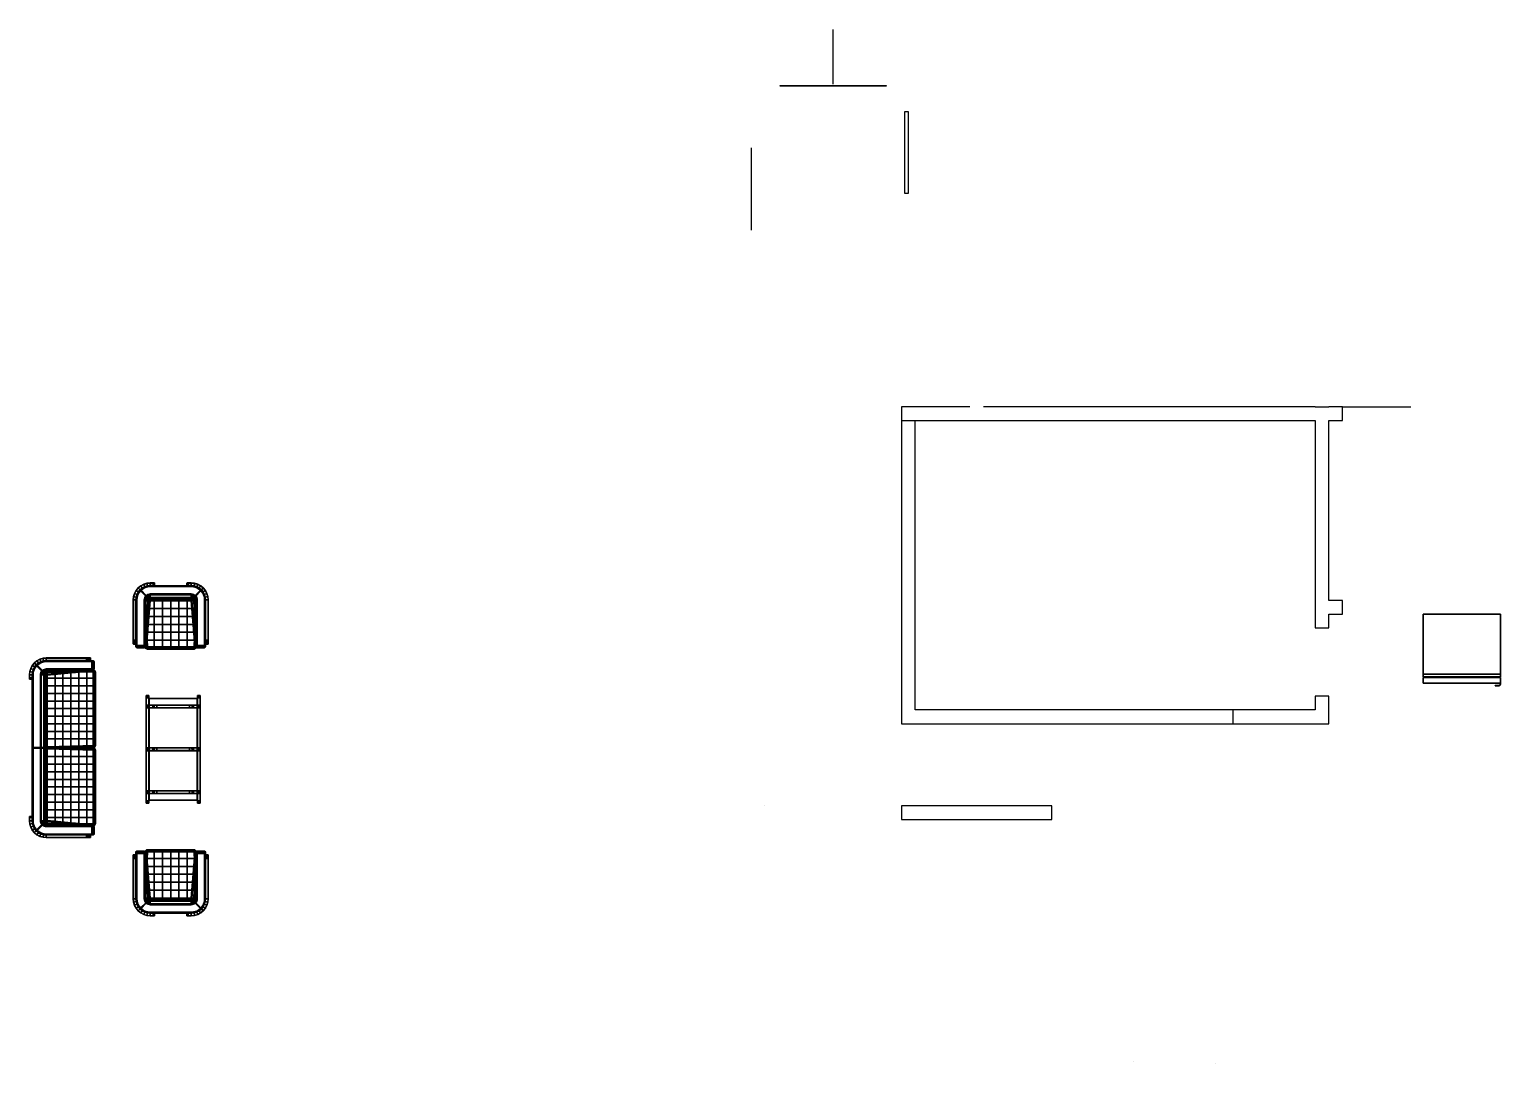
# Model space of a CAD drawing. Header units: metres. Extents: x 270 to 916, y 105 to 559.
import ezdxf

# ---------------------------------------------------------------- set-up
doc = ezdxf.new("R2010")
doc.units = ezdxf.units.M
doc.header["$MEASUREMENT"] = 0
for name, color, linetype in [('Ceiling', 6, 'Continuous'), ('Doors', 2, 'Continuous'), ('Equip', 2, 'Continuous'), ('Floor1', 3, 'Continuous'), ('Furniture', 30, 'Continuous'), ('Glass', 5, 'Continuous'), ('Metal', 7, 'Continuous'), ('Seat-Cushion', 41, 'Continuous'), ('Seat-Frame', 254, 'Continuous'), ('Table-Glass', 7, 'Continuous'), ('Table-Legs', 253, 'Continuous'), ('Walls', 1, 'Continuous')]:
    doc.layers.add(name, color=color, linetype=linetype)

# ---------------------------------------------------------------- blocks, each defined once
blk = doc.blocks.new('SLMS-FD03-3D-3')
at = {"layer": 'Seat-Cushion'}
for points, invisible_edges in [([(-9.6, 32.5, 27.51), (-12.8, 33.14, 27.51), (-12.91, 32, 27.51), (-9.65, 32, 27.51)], 5), ([(-12.56, 34, 4.41), (-12.56, -34, 4.41), (-12.82, -33.01, 4.41), (-12.82, 33.01, 4.41)], 5), ([(-9.45, 32.99, 27.51), (-12.47, 34.24, 27.51), (-12.8, 33.14, 27.51), (-9.6, 32.5, 27.51)], 5), ([(-12.13, 34.92, 4.41), (-12.13, -34.92, 4.41), (-12.56, -34, 4.41), (-12.56, 34, 4.41)], 5), ([(-9.21, 33.43, 27.51), (-11.93, 35.25, 27.51), (-12.47, 34.24, 27.51), (-9.45, 32.99, 27.51)], 5), ([(-11.54, 35.76, 4.41), (-11.54, -35.76, 4.41), (-12.13, -34.92, 4.41), (-12.13, 34.92, 4.41)], 5), ([(-9.02, 33.69, 27.51), (-11.33, 36, 27.51), (-11.93, 35.25, 27.51), (-9.21, 33.43, 27.51)], 4), ([(-10.82, 36.48, 4.41), (-10.82, -36.48, 4.41), (-11.54, -35.76, 4.41), (-11.54, 35.76, 4.41)], 5), ([(-8.5, 34.15, 27.51), (-10.31, 36.86, 27.51), (-11.07, 36.26, 27.51), (-8.76, 33.96, 27.51)], 1), ([(-9.99, 37.06, 4.41), (-9.99, -37.06, 4.41), (-10.82, -36.48, 4.41), (-10.82, 36.48, 4.41)], 5), ([(-8.06, 34.39, 27.51), (-9.3, 37.4, 27.51), (-10.31, 36.86, 27.51), (-8.5, 34.15, 27.51)], 5), ([(-9.07, 37.49, 4.41), (-9.07, -37.49, 4.41), (-9.99, -37.06, 4.41), (-9.99, 37.06, 4.41)], 5), ([(-7.57, 34.54, 27.51), (-8.21, 37.73, 27.51), (-9.3, 37.4, 27.51), (-8.06, 34.39, 27.51)], 5), ([(-8.08, 37.75, 4.41), (-8.08, -37.75, 4.41), (-9.07, -37.49, 4.41), (-9.07, 37.49, 4.41)], 5), ([(-7.07, 34.59, 27.51), (-7.07, 37.84, 27.51), (-8.21, 37.73, 27.51), (-7.57, 34.54, 27.51)], 5), ([(-7.07, 37.84, 4.41), (-7.07, -37.84, 4.41), (-8.08, -37.75, 4.41), (-8.08, 37.75, 4.41)], 5), ([(13.53, 37.84, 4.41), (13.53, -37.84, 4.41), (-7.07, -37.84, 4.41), (-7.07, 37.84, 4.41)], 4), ([(-7.07, 37.84, 27.51), (-7.07, 34.59, 27.51), (12.91, 34.59, 27.51), (12.91, 37.84, 27.51)], 1), ([(12.91, 38.22, 27.14), (13.53, 38.22, 4.79), (1.34, 38.22, 4.79), (1.34, 38.22, 27.14)], 1), ([(12.91, 38.22, 27.14), (13.15, 38.22, 27.09), (13.35, 38.22, 26.95), (13.53, 38.22, 4.79)], 12), ([(13.48, 38.22, 26.75), (13.53, 38.22, 26.51), (13.53, 38.22, 4.79), (13.35, 38.22, 26.95)], 4), ([(-12.91, 0.19, 27.51), (-9.65, 0.19, 27.51), (-9.65, 32, 27.51), (-12.91, 32, 27.51)], 4), ([(-12.91, -32, 27.51), (-9.65, -32, 27.51), (-9.65, -0.19, 27.51), (-12.91, -0.19, 27.51)], 5), ([(-12.91, -32, 27.51), (-12.8, -33.14, 27.51), (-9.6, -32.5, 27.51), (-9.65, -32, 27.51)], 10), ([(-12.8, -33.14, 27.51), (-12.47, -34.24, 27.51), (-9.45, -32.99, 27.51), (-9.6, -32.5, 27.51)], 10), ([(-12.47, -34.24, 27.51), (-11.93, -35.25, 27.51), (-9.21, -33.43, 27.51), (-9.45, -32.99, 27.51)], 10), ([(-11.93, -35.25, 27.51), (-11.33, -36, 27.51), (-9.02, -33.69, 27.51), (-9.21, -33.43, 27.51)], 8), ([(-11.07, -36.26, 27.51), (-10.31, -36.86, 27.51), (-8.5, -34.15, 27.51), (-8.76, -33.96, 27.51)], 2), ([(-10.31, -36.86, 27.51), (-9.3, -37.4, 27.51), (-8.06, -34.39, 27.51), (-8.5, -34.15, 27.51)], 10), ([(-9.3, -37.4, 27.51), (-8.21, -37.73, 27.51), (-7.57, -34.54, 27.51), (-8.06, -34.39, 27.51)], 10), ([(-8.21, -37.73, 27.51), (-7.07, -37.84, 27.51), (-7.07, -34.59, 27.51), (-7.57, -34.54, 27.51)], 10), ([(12.91, -37.84, 27.51), (12.91, -34.59, 27.51), (-7.07, -34.59, 27.51), (-7.07, -37.84, 27.51)], 4), ([(1.34, -38.22, 4.79), (13.53, -38.22, 4.79), (12.91, -38.22, 27.14), (1.34, -38.22, 27.14)], 2), ([(13.35, -38.22, 26.95), (13.15, -38.22, 27.09), (12.91, -38.22, 27.14), (13.53, -38.22, 4.79)], 12), ([(13.53, -38.22, 4.79), (13.53, -38.22, 26.51), (13.48, -38.22, 26.75), (13.35, -38.22, 26.95)], 8)]:
    blk.add_3dface(points, dxfattribs=dict(at, invisible_edges=invisible_edges))
for points in [[(-11.33, 36, 27.51), (-9.02, 33.69, 27.51), (-8.76, 33.96, 27.51), (-11.07, 36.26, 27.51)], [(-7.1, 33.84, 15.15), (-6.72, 34.22, 15.15), (-6.72, 34.22, 9.4), (-7.1, 33.84, 9.4)], [(-7.1, 0.41, 15.15), (-7.1, 33.84, 15.15), (-7.1, 33.84, 9.4), (-7.1, 0.41, 9.4)], [(14.12, 1.04, 9.03), (-6.72, 0.41, 9.03), (-6.72, 33.84, 9.03), (14.12, 33.22, 9.03)], [(14.07, 33.46, 9.03), (14.12, 33.22, 9.03), (-6.72, 33.84, 9.03), (13.93, 33.66, 9.03)], [(1.34, 38.22, 27.14), (1.34, 38.22, 4.79), (0.97, 38.22, 4.79), (0.97, 38.22, 27.14)], [(13.53, 38.22, 4.79), (13.91, 37.84, 4.79), (13.53, 37.84, 4.41), (13.53, 38.22, 4.79)], [(13.53, 37.84, 4.41), (13.91, 37.84, 4.79), (13.91, 34.59, 4.79), (13.53, 34.59, 4.41)], [(13.53, 34.59, 4.41), (13.91, 34.59, 4.79), (13.53, 34.22, 4.79), (13.53, 34.59, 4.41)], [(13.53, 34.59, 4.41), (13.53, 34.22, 4.79), (13.53, 33.84, 4.41), (13.53, 34.59, 4.41)], [(13.53, 34.22, 4.79), (13.91, 33.84, 4.79), (13.53, 33.84, 4.41)], [(13.53, 34.22, 9.03), (13.91, 33.84, 9.03), (13.91, 33.84, 4.79), (13.53, 34.22, 4.79)], [(13.91, 33.84, 4.79), (13.91, -33.84, 4.79), (13.53, -33.84, 4.41), (13.53, 33.84, 4.41)], [(13.91, 0.19, 9.03), (13.91, 0.19, 4.79), (13.91, 33.84, 4.79), (13.91, 33.84, 9.03)], [(-13.29, 22.79, 4.79), (-13.29, 22.41, 4.79), (-13.29, 22.41, 27.14), (-13.29, 22.79, 27.14)], [(-13.29, 22.41, 27.14), (-13.29, 22.41, 4.79), (-13.29, -22.79, 4.79), (-13.29, -22.79, 27.14)], [(-7.1, 0.41, 9.4), (-6.72, 0.04, 9.4), (-6.72, 0.04, 15.15), (-7.1, 0.41, 15.15)], [(-6.72, 0.04, 15.15), (-7.1, 0.41, 15.15), (-7.1, 0.41, 9.4), (-6.72, 0.04, 9.4)], [(-6.72, 0.41, 9.03), (14.12, 1.04, 9.03), (14.07, 0.8, 9.03), (13.93, 0.6, 9.03)], [(13.93, 0.6, 9.03), (13.73, 0.46, 9.03), (13.49, 0.41, 9.03), (-6.72, 0.41, 9.03)], [(13.91, -0.19, 4.79), (13.91, 0.19, 4.79), (13.91, 0.19, 9.03), (13.91, -0.19, 9.03)], [(-7.1, -0.41, 15.15), (-6.72, -0.04, 15.15), (-6.72, -0.04, 9.4), (-7.1, -0.41, 9.4)], [(-7.1, -0.41, 15.15), (-7.1, -0.41, 9.4), (-7.1, -33.84, 9.4), (-7.1, -33.84, 15.15)], [(14.12, -33.22, 9.03), (-6.72, -33.84, 9.03), (-6.72, -0.41, 9.03), (14.12, -1.04, 9.03)], [(13.53, -34.22, 4.79), (13.91, -0.19, 4.79), (13.91, -0.19, 9.03), (13.53, -34.22, 9.03)], [(-13.29, -22.79, 4.79), (-13.29, -23.16, 4.79), (-13.29, -23.16, 27.14), (-13.29, -22.79, 27.14)], [(-8.76, -33.96, 27.51), (-9.02, -33.69, 27.51), (-11.33, -36, 27.51), (-11.07, -36.26, 27.51)], [(-6.72, -34.22, 15.15), (-7.1, -33.84, 15.15), (-7.1, -33.84, 9.4), (-6.72, -34.22, 9.4)], [(-6.72, -33.84, 9.03), (14.12, -33.22, 9.03), (14.07, -33.46, 9.03), (13.93, -33.66, 9.03)], [(13.93, -33.66, 9.03), (13.73, -33.8, 9.03), (13.49, -33.84, 9.03), (-6.72, -33.84, 9.03)], [(0.97, -38.22, 4.79), (1.34, -38.22, 4.79), (1.34, -38.22, 27.14), (0.97, -38.22, 27.14)], [(13.53, -33.84, 4.41), (13.91, -33.84, 4.79), (13.53, -34.22, 4.79)], [(13.53, -34.22, 4.79), (13.91, -33.84, 4.79), (13.91, -33.84, 9.03), (13.53, -34.22, 9.03)], [(13.53, -33.84, 4.41), (13.53, -34.22, 4.79), (13.53, -34.59, 4.41), (13.53, -33.84, 4.41)], [(13.53, -34.22, 4.79), (13.91, -34.59, 4.79), (13.53, -34.59, 4.41)], [(13.91, -34.59, 4.79), (13.91, -37.84, 4.79), (13.53, -37.84, 4.41), (13.53, -34.59, 4.41)], [(13.53, -37.84, 4.41), (13.91, -37.84, 4.79), (13.53, -38.22, 4.79)]]:
    blk.add_3dface(points, dxfattribs=at)
at = {"layer": 'Seat-Frame'}
for points in [[(11.86, 39.44, 0.08), (11.82, 39.4, 0.08), (11.86, 39.4, 0.12), (11.86, 39.44, 0.08)], [(11.86, 39.44, 0.08), (11.86, 39.44), (11.82, 39.4), (11.82, 39.4, 0.08)], [(11.86, 39.4, 0.12), (11.82, 39.4, 0.16), (11.86, 39.44, 0.16)], [(11.82, 39.4, 0.08), (11.82, 38.27, 0.08), (11.86, 38.27, 0.12), (11.86, 39.4, 0.12)], [(11.82, 38.27), (11.82, 38.27, 0.08), (11.82, 39.4, 0.08), (11.82, 39.4)], [(11.86, 38.27, 0.12), (11.82, 38.27, 0.16), (11.82, 39.4, 0.16), (11.86, 39.4, 0.12)], [(11.86, 39.4, 0.12), (12.26, 39.4, 0.12), (12.26, 39.44, 0.08), (11.86, 39.44, 0.08)], [(11.86, 39.44), (11.86, 39.44, 0.08), (12.26, 39.44, 0.08), (12.26, 39.44)], [(12.26, 39.44, 0.16), (12.26, 39.4, 0.12), (11.86, 39.4, 0.12), (11.86, 39.44, 0.16)], [(12.26, 39.4, 0.12), (12.3, 39.4, 0.08), (12.26, 39.44, 0.08)], [(12.3, 39.4, 0.08), (12.3, 39.4), (12.26, 39.44), (12.26, 39.44, 0.08)], [(12.26, 39.44, 0.16), (12.3, 39.4, 0.16), (12.26, 39.4, 0.12), (12.26, 39.44, 0.16)], [(12.3, 38.27, 0.08), (12.3, 39.4, 0.08), (12.26, 39.4, 0.12), (12.26, 38.27, 0.12)], [(12.26, 39.4, 0.12), (12.3, 39.4, 0.16), (12.3, 38.27, 0.16), (12.26, 38.27, 0.12)], [(12.3, 38.27), (12.3, 39.4), (12.3, 39.4, 0.08), (12.3, 38.27, 0.08)], [(11.82, 38.27, 0.08), (11.86, 38.23, 0.08), (11.86, 38.27, 0.12)], [(11.86, 38.23), (11.86, 38.23, 0.08), (11.82, 38.27, 0.08), (11.82, 38.27)], [(11.86, 38.27, 0.12), (11.86, 38.23, 0.16), (11.82, 38.27, 0.16), (11.86, 38.27, 0.12)], [(11.86, 38.23, 0.08), (12.26, 38.23, 0.08), (12.26, 38.27, 0.12), (11.86, 38.27, 0.12)], [(12.26, 38.27, 0.12), (12.26, 38.23, 0.16), (11.86, 38.23, 0.16), (11.86, 38.27, 0.12)], [(11.86, 38.23, 0.08), (11.86, 38.23), (12.26, 38.23), (12.26, 38.23, 0.08)], [(12.26, 38.23, 0.08), (12.3, 38.27, 0.08), (12.26, 38.27, 0.12)], [(12.3, 38.27), (12.3, 38.27, 0.08), (12.26, 38.23, 0.08), (12.26, 38.23)], [(12.26, 38.27, 0.12), (12.3, 38.27, 0.16), (12.26, 38.23, 0.16), (12.26, 38.27, 0.12)], [(-14.45, 30.65, 25.54), (-14.45, 30.6, 25.5), (-14.49, 30.56, 25.5), (-14.49, 30.65, 25.58)], [(-14.49, 30.56, 0.16), (-14.49, 30.56, 25.5), (-14.45, 30.6, 25.5), (-14.45, 30.6, 0.16)], [(-14.45, 30.56, 0.12), (-14.45, 30.6, 0.08), (-14.49, 30.56, 0.08)], [(-14.45, 30.6, 0.08), (-14.45, 30.6, 0), (-14.49, 30.56, 0), (-14.49, 30.56, 0.08)], [(-14.49, 30.56, 0.16), (-14.45, 30.6, 0.16), (-14.45, 30.56, 0.12), (-14.49, 30.56, 0.16)], [(-14.45, 30.16, 0.12), (-14.45, 30.56, 0.12), (-14.49, 30.56, 0.08), (-14.49, 30.16, 0.08)], [(-14.49, 30.16, 0), (-14.49, 30.16, 0.08), (-14.49, 30.56, 0.08), (-14.49, 30.56, 0)], [(-14.49, 30.56, 0.16), (-14.45, 30.56, 0.12), (-14.45, 30.16, 0.12), (-14.49, 30.16, 0.16)], [(-14.49, 30.16, 25.98), (-14.45, 30.12, 25.98), (-14.45, 30.16, 26.02), (-14.49, 30.16, 25.98)], [(-14.45, 30.12, 0.16), (-14.45, 30.12, 25.98), (-14.49, 30.16, 25.98), (-14.49, 30.16, 0.16)], [(-14.49, 30.16, 0.08), (-14.45, 30.12, 0.08), (-14.45, 30.16, 0.12), (-14.49, 30.16, 0.08)], [(-14.49, 30.16, 0.08), (-14.49, 30.16, 0), (-14.45, 30.12, 0), (-14.45, 30.12, 0.08)], [(-14.45, 30.16, 0.12), (-14.45, 30.12, 0.16), (-14.49, 30.16, 0.16)], [(-14.45, 30.6, 25.5), (-14.45, 30.65, 25.54), (-13.33, 30.65, 25.54), (-13.33, 30.6, 25.5)], [(-13.33, 30.6, 25.5), (-13.33, 30.6, 0.16), (-14.45, 30.6, 0.16), (-14.45, 30.6, 25.5)], [(-13.33, 30.6, 0.08), (-14.45, 30.6, 0.08), (-14.45, 30.56, 0.12), (-13.33, 30.56, 0.12)], [(-13.33, 30.6, 0), (-14.45, 30.6, 0), (-14.45, 30.6, 0.08), (-13.33, 30.6, 0.08)], [(-14.45, 30.56, 0.12), (-14.45, 30.6, 0.16), (-13.33, 30.6, 0.16), (-13.33, 30.56, 0.12)], [(-13.33, 30.16, 26.02), (-14.45, 30.16, 26.02), (-14.45, 30.12, 25.98), (-13.33, 30.12, 25.98)], [(-14.45, 30.12, 0.08), (-13.33, 30.12, 0.08), (-13.33, 30.16, 0.12), (-14.45, 30.16, 0.12)], [(-13.33, 30.16, 0.12), (-13.33, 30.12, 0.16), (-14.45, 30.12, 0.16), (-14.45, 30.16, 0.12)], [(-13.33, 30.12, 25.98), (-14.45, 30.12, 25.98), (-14.45, 30.12, 0.16), (-13.33, 30.12, 0.16)], [(-13.33, 30.12, 0), (-13.33, 30.12, 0.08), (-14.45, 30.12, 0.08), (-14.45, 30.12, 0)], [(-13.33, 30.6, 25.5), (-13.33, 30.65, 25.54), (-13.29, 30.65, 25.58), (-13.29, 30.56, 25.5)], [(-13.29, 30.56, 25.5), (-13.29, 30.56, 0.16), (-13.33, 30.6, 0.16), (-13.33, 30.6, 25.5)], [(-13.29, 30.56, 0.08), (-13.33, 30.6, 0.08), (-13.33, 30.56, 0.12)], [(-13.33, 30.6, 0), (-13.33, 30.6, 0.08), (-13.29, 30.56, 0.08), (-13.29, 30.56, 0)], [(-13.33, 30.56, 0.12), (-13.33, 30.6, 0.16), (-13.29, 30.56, 0.16), (-13.33, 30.56, 0.12)], [(-13.29, 30.16, 0.08), (-13.29, 30.56, 0.08), (-13.33, 30.56, 0.12), (-13.33, 30.16, 0.12)], [(-13.33, 30.56, 0.12), (-13.29, 30.56, 0.16), (-13.29, 30.16, 0.16), (-13.33, 30.16, 0.12)], [(-13.33, 30.16, 26.02), (-13.33, 30.12, 25.98), (-13.29, 30.16, 25.98), (-13.33, 30.16, 26.02)], [(-13.33, 30.12, 25.98), (-13.33, 30.12, 0.16), (-13.29, 30.16, 0.16), (-13.29, 30.16, 25.98)], [(-13.33, 30.12, 0.08), (-13.29, 30.16, 0.08), (-13.33, 30.16, 0.12)], [(-13.29, 30.16, 0), (-13.29, 30.16, 0.08), (-13.33, 30.12, 0.08), (-13.33, 30.12, 0)], [(-13.33, 30.16, 0.12), (-13.29, 30.16, 0.16), (-13.33, 30.12, 0.16), (-13.33, 30.16, 0.12)], [(-13.29, 30.16, 0.08), (-13.29, 30.16, 0), (-13.29, 30.56, 0), (-13.29, 30.56, 0.08)], [(-14.45, -30.14, 26.02), (-14.45, -30.1, 25.98), (-14.49, -30.14, 25.98)], [(-14.49, -30.14, 25.98), (-14.45, -30.1, 25.98), (-14.45, -30.1, 0.16), (-14.49, -30.14, 0.16)], [(-14.45, -30.14, 0.12), (-14.45, -30.1, 0.08), (-14.49, -30.14, 0.08)], [(-14.45, -30.1, 0), (-14.49, -30.14, 0), (-14.49, -30.14, 0.08), (-14.45, -30.1, 0.08)], [(-14.49, -30.14, 0.16), (-14.45, -30.1, 0.16), (-14.45, -30.14, 0.12), (-14.49, -30.14, 0.16)], [(-14.49, -30.54, 0.08), (-14.45, -30.54, 0.12), (-14.45, -30.14, 0.12), (-14.49, -30.14, 0.08)], [(-14.49, -30.54, 0.08), (-14.49, -30.14, 0.08), (-14.49, -30.14, 0), (-14.49, -30.54, 0)], [(-14.45, -30.14, 0.12), (-14.45, -30.54, 0.12), (-14.49, -30.54, 0.16), (-14.49, -30.14, 0.16)], [(-14.45, -30.58, 25.5), (-14.49, -30.54, 25.5), (-14.49, -30.54, 0.16), (-14.45, -30.58, 0.16)], [(-14.49, -30.54, 25.5), (-14.45, -30.58, 25.5), (-14.45, -30.63, 25.54), (-14.49, -30.63, 25.58)], [(-14.49, -30.54, 0.08), (-14.45, -30.58, 0.08), (-14.45, -30.54, 0.12), (-14.49, -30.54, 0.08)], [(-14.49, -30.54, 0), (-14.45, -30.58, 0), (-14.45, -30.58, 0.08), (-14.49, -30.54, 0.08)], [(-14.45, -30.54, 0.12), (-14.45, -30.58, 0.16), (-14.49, -30.54, 0.16)], [(-14.45, -30.1, 0.16), (-14.45, -30.1, 25.98), (-13.33, -30.1, 25.98), (-13.33, -30.1, 0.16)], [(-14.45, -30.1, 25.98), (-14.45, -30.14, 26.02), (-13.33, -30.14, 26.02), (-13.33, -30.1, 25.98)], [(-13.33, -30.14, 0.12), (-13.33, -30.1, 0.08), (-14.45, -30.1, 0.08), (-14.45, -30.14, 0.12)], [(-14.45, -30.1, 0.08), (-13.33, -30.1, 0.08), (-13.33, -30.1, 0), (-14.45, -30.1, 0)], [(-14.45, -30.1, 0.16), (-13.33, -30.1, 0.16), (-13.33, -30.14, 0.12), (-14.45, -30.14, 0.12)], [(-14.45, -30.54, 0.12), (-14.45, -30.58, 0.08), (-13.33, -30.58, 0.08), (-13.33, -30.54, 0.12)], [(-13.33, -30.58, 0.16), (-14.45, -30.58, 0.16), (-14.45, -30.54, 0.12), (-13.33, -30.54, 0.12)], [(-14.45, -30.58, 0.16), (-13.33, -30.58, 0.16), (-13.33, -30.58, 25.5), (-14.45, -30.58, 25.5)], [(-13.33, -30.63, 25.54), (-14.45, -30.63, 25.54), (-14.45, -30.58, 25.5), (-13.33, -30.58, 25.5)], [(-14.45, -30.58, 0.08), (-14.45, -30.58, 0), (-13.33, -30.58, 0), (-13.33, -30.58, 0.08)], [(-13.29, -30.14, 25.98), (-13.33, -30.1, 25.98), (-13.33, -30.14, 26.02)], [(-13.29, -30.14, 0.16), (-13.33, -30.1, 0.16), (-13.33, -30.1, 25.98), (-13.29, -30.14, 25.98)], [(-13.33, -30.14, 0.12), (-13.29, -30.14, 0.08), (-13.33, -30.1, 0.08), (-13.33, -30.14, 0.12)], [(-13.33, -30.1, 0.08), (-13.29, -30.14, 0.08), (-13.29, -30.14, 0), (-13.33, -30.1, 0)], [(-13.33, -30.1, 0.16), (-13.29, -30.14, 0.16), (-13.33, -30.14, 0.12)], [(-13.33, -30.54, 0.12), (-13.29, -30.54, 0.08), (-13.29, -30.14, 0.08), (-13.33, -30.14, 0.12)], [(-13.29, -30.14, 0.16), (-13.29, -30.54, 0.16), (-13.33, -30.54, 0.12), (-13.33, -30.14, 0.12)], [(-13.33, -30.58, 0.16), (-13.29, -30.54, 0.16), (-13.29, -30.54, 25.5), (-13.33, -30.58, 25.5)], [(-13.29, -30.63, 25.58), (-13.33, -30.63, 25.54), (-13.33, -30.58, 25.5), (-13.29, -30.54, 25.5)], [(-13.33, -30.54, 0.12), (-13.33, -30.58, 0.08), (-13.29, -30.54, 0.08), (-13.33, -30.54, 0.12)], [(-13.29, -30.54, 0.08), (-13.33, -30.58, 0.08), (-13.33, -30.58, 0), (-13.29, -30.54, 0)], [(-13.29, -30.54, 0.16), (-13.33, -30.58, 0.16), (-13.33, -30.54, 0.12)], [(-13.29, -30.54, 0), (-13.29, -30.14, 0), (-13.29, -30.14, 0.08), (-13.29, -30.54, 0.08)], [(11.86, -38.26, 0.12), (11.86, -38.22, 0.08), (11.82, -38.26, 0.08), (11.86, -38.26, 0.12)], [(11.82, -38.26, 0.08), (11.86, -38.22, 0.08), (11.86, -38.22), (11.82, -38.26)], [(11.82, -38.26, 0.16), (11.86, -38.22, 0.16), (11.86, -38.26, 0.12)], [(11.86, -38.26, 0.12), (11.82, -38.26, 0.08), (11.82, -39.38, 0.08), (11.86, -39.38, 0.12)], [(11.82, -39.38, 0.08), (11.82, -38.26, 0.08), (11.82, -38.26), (11.82, -39.38)], [(11.82, -39.38, 0.16), (11.82, -38.26, 0.16), (11.86, -38.26, 0.12), (11.86, -39.38, 0.12)], [(12.26, -38.26, 0.12), (12.26, -38.22, 0.08), (11.86, -38.22, 0.08), (11.86, -38.26, 0.12)], [(12.26, -38.22), (11.86, -38.22), (11.86, -38.22, 0.08), (12.26, -38.22, 0.08)], [(11.86, -38.22, 0.16), (12.26, -38.22, 0.16), (12.26, -38.26, 0.12), (11.86, -38.26, 0.12)], [(12.26, -38.26, 0.12), (12.3, -38.26, 0.08), (12.26, -38.22, 0.08), (12.26, -38.26, 0.12)], [(12.26, -38.22, 0.08), (12.3, -38.26, 0.08), (12.3, -38.26), (12.26, -38.22)], [(12.26, -38.22, 0.16), (12.3, -38.26, 0.16), (12.26, -38.26, 0.12)], [(12.26, -39.38, 0.12), (12.3, -39.38, 0.08), (12.3, -38.26, 0.08), (12.26, -38.26, 0.12)], [(12.3, -38.26, 0.16), (12.3, -39.38, 0.16), (12.26, -39.38, 0.12), (12.26, -38.26, 0.12)], [(12.3, -39.38, 0.08), (12.3, -39.38), (12.3, -38.26), (12.3, -38.26, 0.08)], [(11.86, -39.38, 0.12), (11.82, -39.38, 0.08), (11.86, -39.42, 0.08)], [(11.82, -39.38), (11.86, -39.42), (11.86, -39.42, 0.08), (11.82, -39.38, 0.08)], [(11.86, -39.42, 0.16), (11.82, -39.38, 0.16), (11.86, -39.38, 0.12), (11.86, -39.42, 0.16)], [(12.26, -39.42, 0.08), (12.26, -39.38, 0.12), (11.86, -39.38, 0.12), (11.86, -39.42, 0.08)], [(11.86, -39.38, 0.12), (12.26, -39.38, 0.12), (12.26, -39.42, 0.16), (11.86, -39.42, 0.16)], [(12.26, -39.42, 0.08), (11.86, -39.42, 0.08), (11.86, -39.42), (12.26, -39.42)], [(12.26, -39.42, 0.08), (12.3, -39.38, 0.08), (12.26, -39.38, 0.12), (12.26, -39.42, 0.08)], [(12.26, -39.42), (12.3, -39.38), (12.3, -39.38, 0.08), (12.26, -39.42, 0.08)], [(12.26, -39.38, 0.12), (12.3, -39.38, 0.16), (12.26, -39.42, 0.16)]]:
    blk.add_3dface(points, dxfattribs=at)
at = {"layer": 'Seat-Cushion'}
mesh = blk.add_polymesh((32, 2), dxfattribs=at)
for k, corner in enumerate([(13.53, -38.22, 4.79), (13.91, -37.84, 4.79), (13.53, -38.22, 26.51), (13.91, -37.84, 26.51), (13.48, -38.22, 26.75), (13.83, -37.84, 26.89), (13.35, -38.22, 26.95), (13.61, -37.84, 27.22), (13.15, -38.22, 27.09), (13.29, -37.84, 27.44), (12.91, -38.22, 27.14), (12.91, -37.84, 27.51), (-7.07, -38.22, 27.14), (-7.07, -37.84, 27.51), (-8.15, -38.12, 27.14), (-8.21, -37.73, 27.51), (-9.19, -37.84, 27.14), (-9.3, -37.4, 27.51), (-10.18, -37.39, 27.14), (-10.31, -36.86, 27.51), (-11.06, -36.76, 27.14), (-11.07, -36.26, 27.51), (-11.83, -36, 27.14), (-11.33, -36, 27.51), (-12.45, -35.11, 27.14), (-11.93, -35.25, 27.51), (-12.91, -34.13, 27.14), (-12.47, -34.24, 27.51), (-13.19, -33.08, 27.14), (-12.8, -33.14, 27.51), (-13.29, -32, 27.14), (-12.91, -32, 27.51), (-13.29, 32, 27.14), (-12.91, 32, 27.51), (-13.19, 33.08, 27.14), (-12.8, 33.14, 27.51), (-12.91, 34.13, 27.14), (-12.47, 34.24, 27.51), (-12.45, 35.11, 27.14), (-11.93, 35.25, 27.51), (-11.83, 36, 27.14), (-11.33, 36, 27.51), (-11.06, 36.76, 27.14), (-11.07, 36.26, 27.51), (-10.18, 37.39, 27.14), (-10.31, 36.86, 27.51), (-9.19, 37.84, 27.14), (-9.3, 37.4, 27.51), (-8.15, 38.12, 27.14), (-8.21, 37.73, 27.51), (-7.07, 38.22, 27.14), (-7.07, 37.84, 27.51), (12.91, 38.22, 27.14), (12.91, 37.84, 27.51), (13.15, 38.22, 27.09), (13.29, 37.84, 27.44), (13.35, 38.22, 26.95), (13.61, 37.84, 27.22), (13.48, 38.22, 26.75), (13.83, 37.84, 26.89), (13.53, 38.22, 26.51), (13.91, 37.84, 26.51), (13.53, 38.22, 4.79), (13.91, 37.84, 4.79)]):
    mesh.set_mesh_vertex(divmod(k, 2), corner)
mesh = blk.add_polymesh((22, 2), dxfattribs=at)
for k, corner in enumerate([(13.53, -37.84, 4.41), (13.53, -38.22, 4.79), (-7.07, -37.84, 4.41), (-7.07, -38.22, 4.79), (-8.08, -37.75, 4.41), (-8.15, -38.12, 4.79), (-9.07, -37.49, 4.41), (-9.19, -37.84, 4.79), (-9.99, -37.06, 4.41), (-10.18, -37.39, 4.79), (-10.82, -36.48, 4.41), (-11.06, -36.76, 4.79), (-11.54, -35.76, 4.41), (-11.83, -36, 4.79), (-12.13, -34.92, 4.41), (-12.45, -35.11, 4.79), (-12.56, -34, 4.41), (-12.91, -34.13, 4.79), (-12.82, -33.01, 4.41), (-13.19, -33.08, 4.79), (-12.91, -32, 4.41), (-13.29, -32, 4.79), (-12.91, 32, 4.41), (-13.29, 32, 4.79), (-12.82, 33.01, 4.41), (-13.19, 33.08, 4.79), (-12.56, 34, 4.41), (-12.91, 34.13, 4.79), (-12.13, 34.92, 4.41), (-12.45, 35.11, 4.79), (-11.54, 35.76, 4.41), (-11.83, 36, 4.79), (-10.82, 36.48, 4.41), (-11.06, 36.76, 4.79), (-9.99, 37.06, 4.41), (-10.18, 37.39, 4.79), (-9.07, 37.49, 4.41), (-9.19, 37.84, 4.79), (-8.08, 37.75, 4.41), (-8.15, 38.12, 4.79), (-7.07, 37.84, 4.41), (-7.07, 38.22, 4.79), (13.53, 37.84, 4.41), (13.53, 38.22, 4.79)]):
    mesh.set_mesh_vertex(divmod(k, 2), corner)
mesh = blk.add_polymesh((12, 2), dxfattribs=at)
for k, corner in enumerate([(0.97, 38.22, 27.14), (0.97, 38.22, 4.79), (-7.07, 38.22, 27.14), (-7.07, 38.22, 4.79), (-8.15, 38.12, 27.14), (-8.15, 38.12, 4.79), (-9.19, 37.84, 27.14), (-9.19, 37.84, 4.79), (-10.18, 37.39, 27.14), (-10.18, 37.39, 4.79), (-11.06, 36.76, 27.14), (-11.06, 36.76, 4.79), (-11.83, 36, 27.14), (-11.83, 36, 4.79), (-12.45, 35.11, 27.14), (-12.45, 35.11, 4.79), (-12.91, 34.13, 27.14), (-12.91, 34.13, 4.79), (-13.19, 33.08, 27.14), (-13.19, 33.08, 4.79), (-13.29, 32, 27.14), (-13.29, 32, 4.79), (-13.29, 22.79, 27.14), (-13.29, 22.79, 4.79)]):
    mesh.set_mesh_vertex(divmod(k, 2), corner)
mesh = blk.add_polymesh((32, 2), dxfattribs=at)
for k, corner in enumerate([(13.91, -34.59, 4.79), (13.53, -34.22, 4.79), (13.91, -34.59, 26.51), (13.53, -34.22, 26.51), (13.83, -34.59, 26.89), (13.48, -34.22, 26.75), (13.61, -34.59, 27.22), (13.35, -34.22, 26.95), (13.29, -34.59, 27.44), (13.15, -34.22, 27.09), (12.91, -34.59, 27.51), (12.91, -34.22, 27.14), (-7.07, -34.59, 27.51), (-7.07, -34.22, 27.14), (-7.57, -34.54, 27.51), (-7.45, -34.18, 27.14), (-8.06, -34.39, 27.51), (-7.82, -34.08, 27.14), (-8.5, -34.15, 27.51), (-8.17, -33.92, 27.14), (-8.76, -33.96, 27.51), (-8.48, -33.69, 27.14), (-9.02, -33.69, 27.51), (-8.76, -33.42, 27.14), (-9.21, -33.43, 27.51), (-8.98, -33.1, 27.14), (-9.45, -32.99, 27.51), (-9.14, -32.75, 27.14), (-9.6, -32.5, 27.51), (-9.24, -32.38, 27.14), (-9.65, -32, 27.51), (-9.27, -32, 27.14), (-9.65, 32, 27.51), (-9.27, 32, 27.14), (-9.6, 32.5, 27.51), (-9.24, 32.38, 27.14), (-9.45, 32.99, 27.51), (-9.14, 32.75, 27.14), (-9.21, 33.43, 27.51), (-8.98, 33.1, 27.14), (-9.02, 33.69, 27.51), (-8.76, 33.42, 27.14), (-8.76, 33.96, 27.51), (-8.48, 33.69, 27.14), (-8.5, 34.15, 27.51), (-8.17, 33.92, 27.14), (-8.06, 34.39, 27.51), (-7.82, 34.08, 27.14), (-7.57, 34.54, 27.51), (-7.45, 34.18, 27.14), (-7.07, 34.59, 27.51), (-7.07, 34.22, 27.14), (12.91, 34.59, 27.51), (12.91, 34.22, 27.14), (13.29, 34.59, 27.44), (13.15, 34.22, 27.09), (13.61, 34.59, 27.22), (13.35, 34.22, 26.95), (13.83, 34.59, 26.89), (13.48, 34.22, 26.75), (13.91, 34.59, 26.51), (13.53, 34.22, 26.51), (13.91, 34.59, 4.79), (13.53, 34.22, 4.79)]):
    mesh.set_mesh_vertex(divmod(k, 2), corner)
mesh = blk.add_polymesh((6, 6), dxfattribs=at)
for k, corner in enumerate([(-9.27, 0.19, 27.14), (-8.12, 0.19, 24.45), (-7.37, 0.19, 21.63), (-7.05, 0.19, 18.73), (-6.99, 0.19, 15.81), (-6.99, 0.19, 13.81), (-9.27, 32, 27.14), (-8.12, 32, 24.45), (-7.37, 32.03, 21.63), (-7.05, 31.72, 18.73), (-6.99, 31.66, 15.81), (-6.99, 31.66, 13.81), (-9.24, 32.38, 27.14), (-8.13, 32.22, 24.44), (-7.37, 32.03, 21.62), (-7.05, 31.72, 18.73), (-6.99, 31.66, 15.81), (-6.99, 31.66, 13.81), (-9.14, 32.75, 27.14), (-8.13, 32.34, 24.44), (-7.37, 32.03, 21.63), (-7.05, 31.72, 18.73), (-6.99, 31.66, 15.81), (-6.99, 31.66, 13.81), (-8.98, 33.1, 27.14), (-8.08, 32.43, 24.44), (-7.37, 32.03, 21.63), (-7.05, 31.72, 18.73), (-6.99, 31.66, 15.81), (-6.99, 31.66, 13.81), (-8.76, 33.42, 27.14), (-7.94, 32.6, 24.44), (-7.37, 32.03, 21.63), (-7.05, 31.72, 18.73), (-6.99, 31.66, 15.81), (-6.99, 31.66, 13.81)]):
    mesh.set_mesh_vertex(divmod(k, 6), corner)
mesh = blk.add_polymesh((6, 2), dxfattribs=at)
for k, corner in enumerate([(-6.99, 31.66, 13.81), (-6.68, 31.89, 13.81), (-6.99, 31.66, 15.81), (-6.72, 31.93, 15.81), (-7.05, 31.72, 18.73), (-6.78, 31.99, 18.73), (-7.37, 32.03, 21.63), (-7.1, 32.31, 21.63), (-7.94, 32.6, 24.44), (-7.67, 32.88, 24.44), (-8.76, 33.42, 27.14), (-8.48, 33.69, 27.14)]):
    mesh.set_mesh_vertex(divmod(k, 2), corner)
mesh = blk.add_polymesh((10, 5), dxfattribs=at)
for k, corner in enumerate([(13.54, 34.21, 15.15), (13.54, 34.21, 17.99), (13.53, 34.21, 20.83), (13.53, 34.22, 23.67), (13.53, 34.22, 26.51), (13.38, 34.12, 15.25), (13.4, 34.09, 18.11), (13.43, 34.1, 21), (13.47, 34.15, 23.89), (13.48, 34.22, 26.75), (13.22, 34.03, 15.34), (13.24, 33.91, 18.23), (13.29, 33.91, 21.15), (13.33, 34.01, 24.07), (13.35, 34.22, 26.95), (13.06, 33.94, 15.44), (13.08, 33.74, 18.34), (13.11, 33.71, 21.27), (13.13, 33.87, 24.2), (13.15, 34.22, 27.09), (12.91, 33.84, 15.53), (12.91, 33.61, 18.43), (12.91, 33.6, 21.35), (12.91, 33.8, 24.25), (12.91, 34.22, 27.14), (-6.72, 31.93, 15.81), (-6.78, 31.99, 18.73), (-7.1, 32.31, 21.62), (-7.07, 33.07, 24.45), (-7.07, 34.22, 27.14), (-6.72, 31.93, 15.81), (-6.78, 31.99, 18.73), (-7.1, 32.31, 21.62), (-7.29, 33.08, 24.44), (-7.45, 34.18, 27.14), (-6.72, 31.93, 15.81), (-6.78, 31.99, 18.73), (-7.1, 32.31, 21.62), (-7.41, 33.08, 24.44), (-7.82, 34.08, 27.14), (-6.72, 31.93, 15.81), (-6.78, 31.99, 18.73), (-7.1, 32.31, 21.62), (-7.5, 33.02, 24.44), (-8.17, 33.92, 27.14), (-6.72, 31.93, 15.81), (-6.78, 31.99, 18.73), (-7.1, 32.31, 21.62), (-7.67, 32.88, 24.44), (-8.48, 33.69, 27.14)]):
    mesh.set_mesh_vertex(divmod(k, 5), corner)
mesh = blk.add_polymesh((16, 2), dxfattribs=at)
for k, corner in enumerate([(-7.1, 33.84, 15.15), (-6.72, 33.84, 15.53), (-6.72, 34.22, 15.15), (-6.72, 33.84, 15.53), (13.49, 34.22, 15.15), (14.12, 33.84, 15.53), (13.87, 34.14, 15.15), (14.12, 33.84, 15.53), (14.2, 33.93, 15.15), (14.12, 33.84, 15.53), (14.41, 33.6, 15.15), (14.12, 33.84, 15.53), (14.49, 33.22, 15.15), (14.12, 33.84, 15.53), (14.49, 1.04, 15.15), (14.12, 0.41, 15.53), (14.41, 0.65, 15.15), (14.12, 0.41, 15.53), (14.2, 0.33, 15.15), (14.12, 0.41, 15.53), (13.87, 0.11, 15.15), (14.12, 0.41, 15.53), (13.49, 0.04, 15.15), (14.12, 0.41, 15.53), (-6.72, 0.04, 15.15), (-6.72, 0.41, 15.53), (-7.1, 0.41, 15.15), (-6.72, 0.41, 15.53), (-7.1, 33.84, 15.15), (-6.72, 33.84, 15.53), (-7.1, 33.84, 15.15), (-6.72, 33.84, 15.53)]):
    mesh.set_mesh_vertex(divmod(k, 2), corner)
mesh = blk.add_polymesh((16, 2), dxfattribs=at)
for k, corner in enumerate([(-6.72, 33.84, 9.03), (-6.72, 34.22, 9.4), (13.49, 33.84, 9.03), (13.49, 34.22, 9.4), (13.73, 33.8, 9.03), (13.87, 34.14, 9.4), (13.93, 33.66, 9.03), (14.2, 33.93, 9.4), (14.07, 33.46, 9.03), (14.41, 33.6, 9.4), (14.12, 33.22, 9.03), (14.49, 33.22, 9.4), (14.12, 1.04, 9.03), (14.49, 1.04, 9.4), (14.07, 0.8, 9.03), (14.41, 0.65, 9.4), (13.93, 0.6, 9.03), (14.2, 0.33, 9.4), (13.73, 0.46, 9.03), (13.87, 0.11, 9.4), (13.49, 0.41, 9.03), (13.49, 0.04, 9.4), (-6.72, 0.41, 9.03), (-6.72, 0.04, 9.4), (-6.72, 0.41, 9.03), (-7.1, 0.41, 9.4), (-6.72, 33.84, 9.03), (-7.1, 33.84, 9.4), (-6.72, 33.84, 9.03), (-6.72, 34.22, 9.4), (-6.72, 33.84, 9.03), (-6.72, 34.22, 9.4)]):
    mesh.set_mesh_vertex(divmod(k, 2), corner)
mesh = blk.add_polymesh((12, 2), dxfattribs=at)
for k, corner in enumerate([(-6.72, 0.04, 15.15), (-6.72, 0.04, 9.4), (13.49, 0.04, 15.15), (13.49, 0.04, 9.4), (13.87, 0.11, 15.15), (13.87, 0.11, 9.4), (14.2, 0.33, 15.15), (14.2, 0.33, 9.4), (14.41, 0.65, 15.15), (14.41, 0.65, 9.4), (14.49, 1.04, 15.15), (14.49, 1.04, 9.4), (14.49, 33.22, 15.15), (14.49, 33.22, 9.4), (14.41, 33.6, 15.15), (14.41, 33.6, 9.4), (14.2, 33.93, 15.15), (14.2, 33.93, 9.4), (13.87, 34.14, 15.15), (13.87, 34.14, 9.4), (13.49, 34.22, 15.15), (13.49, 34.22, 9.4), (-6.72, 34.22, 15.15), (-6.72, 34.22, 9.4)]):
    mesh.set_mesh_vertex(divmod(k, 2), corner)
mesh = blk.add_polymesh((7, 11), dxfattribs=at)
for k, corner in enumerate([(-6.72, 33.84, 15.53), (-6.72, 30.52, 15.53), (-6.72, 27.19, 15.53), (-6.72, 23.86, 15.53), (-6.72, 20.53, 15.53), (-6.72, 17.2, 15.53), (-6.72, 13.87, 15.53), (-6.72, 10.55, 15.53), (-6.72, 7.22, 15.53), (-6.72, 3.89, 15.53), (-6.72, 0.41, 15.53), (-3.25, 33.84, 15.53), (-3.25, 30.52, 15.59), (-3.25, 27.19, 15.67), (-3.25, 23.86, 15.74), (-3.25, 20.53, 15.79), (-3.25, 17.2, 15.81), (-3.25, 13.87, 15.79), (-3.25, 10.55, 15.74), (-3.25, 7.22, 15.67), (-3.25, 3.89, 15.59), (-3.25, 0.41, 15.53), (0.22, 33.84, 15.53), (0.22, 30.52, 15.68), (0.22, 27.19, 15.8), (0.22, 23.86, 15.9), (0.22, 20.53, 15.96), (0.22, 17.2, 15.97), (0.22, 13.87, 15.96), (0.22, 10.54, 15.9), (0.22, 7.22, 15.8), (0.22, 3.89, 15.68), (0.22, 0.41, 15.53), (3.7, 33.84, 15.53), (3.7, 30.52, 15.72), (3.7, 27.19, 15.86), (3.7, 23.86, 15.96), (3.7, 20.53, 16.02), (3.7, 17.2, 16.03), (3.7, 13.87, 16.02), (3.7, 10.54, 15.96), (3.7, 7.21, 15.86), (3.7, 3.89, 15.72), (3.7, 0.41, 15.53), (7.17, 33.84, 15.53), (7.17, 30.52, 15.68), (7.17, 27.19, 15.8), (7.17, 23.86, 15.9), (7.17, 20.53, 15.96), (7.17, 17.2, 15.97), (7.17, 13.87, 15.96), (7.17, 10.54, 15.9), (7.17, 7.22, 15.8), (7.17, 3.89, 15.68), (7.17, 0.41, 15.53), (10.64, 33.84, 15.53), (10.64, 30.52, 15.59), (10.64, 27.19, 15.67), (10.65, 23.86, 15.74), (10.65, 20.53, 15.79), (10.65, 17.2, 15.81), (10.65, 13.87, 15.79), (10.65, 10.55, 15.74), (10.64, 7.22, 15.67), (10.64, 3.89, 15.59), (10.64, 0.41, 15.53), (14.12, 33.84, 15.53), (14.12, 30.52, 15.53), (14.12, 27.19, 15.53), (14.12, 23.86, 15.53), (14.12, 20.53, 15.53), (14.12, 17.2, 15.53), (14.12, 13.87, 15.53), (14.12, 10.55, 15.53), (14.12, 7.22, 15.53), (14.12, 3.89, 15.53), (14.12, 0.41, 15.53)]):
    mesh.set_mesh_vertex(divmod(k, 11), corner)
mesh = blk.add_polymesh((6, 2), dxfattribs=at)
for k, corner in enumerate([(12.91, 37.84, 27.51), (12.91, 34.59, 27.51), (13.29, 37.84, 27.44), (13.29, 34.59, 27.44), (13.61, 37.84, 27.22), (13.61, 34.59, 27.22), (13.83, 37.84, 26.89), (13.83, 34.59, 26.89), (13.91, 37.84, 26.51), (13.91, 34.59, 26.51), (13.91, 37.84, 4.79), (13.91, 34.59, 4.79)]):
    mesh.set_mesh_vertex(divmod(k, 2), corner)
mesh = blk.add_polymesh((8, 2), dxfattribs=at)
for k, corner in enumerate([(-12.91, 0.19, 27.51), (-12.91, -0.19, 27.51), (-9.65, 0.19, 27.51), (-9.65, -0.19, 27.51), (-9.27, 0.19, 27.14), (-9.27, -0.19, 27.14), (-8.12, 0.19, 24.45), (-8.12, -0.19, 24.45), (-7.37, 0.19, 21.63), (-7.37, -0.19, 21.63), (-7.05, 0.19, 18.73), (-7.05, -0.19, 18.73), (-6.99, 0.19, 15.81), (-6.99, -0.19, 15.81), (-6.99, 0.19, 13.81), (-6.99, -0.19, 13.81)]):
    mesh.set_mesh_vertex(divmod(k, 2), corner)
mesh = blk.add_polymesh((6, 6), dxfattribs=at)
for k, corner in enumerate([(-8.76, -33.42, 27.14), (-7.94, -32.6, 24.44), (-7.37, -32.03, 21.62), (-7.05, -31.72, 18.73), (-6.99, -31.66, 15.81), (-6.99, -31.66, 13.81), (-8.98, -33.1, 27.14), (-8.08, -32.43, 24.44), (-7.37, -32.03, 21.63), (-7.05, -31.72, 18.73), (-6.99, -31.66, 15.81), (-6.99, -31.66, 13.81), (-9.14, -32.75, 27.14), (-8.13, -32.34, 24.44), (-7.37, -32.03, 21.63), (-7.05, -31.72, 18.73), (-6.99, -31.66, 15.81), (-6.99, -31.66, 13.81), (-9.24, -32.38, 27.14), (-8.13, -32.22, 24.44), (-7.37, -32.03, 21.63), (-7.05, -31.72, 18.73), (-6.99, -31.66, 15.81), (-6.99, -31.66, 13.81), (-9.27, -32, 27.14), (-8.12, -32, 24.45), (-7.37, -32.03, 21.62), (-7.05, -31.72, 18.73), (-6.99, -31.66, 15.81), (-6.99, -31.66, 13.81), (-9.27, -0.19, 27.14), (-8.12, -0.19, 24.45), (-7.37, -0.19, 21.63), (-7.05, -0.19, 18.73), (-6.99, -0.19, 15.81), (-6.99, -0.19, 13.81)]):
    mesh.set_mesh_vertex(divmod(k, 6), corner)
mesh = blk.add_polymesh((16, 2), dxfattribs=at)
for k, corner in enumerate([(-7.1, -0.41, 15.15), (-6.72, -0.41, 15.53), (-6.72, -0.04, 15.15), (-6.72, -0.41, 15.53), (13.49, -0.04, 15.15), (14.12, -0.41, 15.53), (13.87, -0.11, 15.15), (14.12, -0.41, 15.53), (14.2, -0.33, 15.15), (14.12, -0.41, 15.53), (14.41, -0.65, 15.15), (14.12, -0.41, 15.53), (14.49, -1.04, 15.15), (14.12, -0.41, 15.53), (14.49, -33.22, 15.15), (14.12, -33.84, 15.53), (14.41, -33.6, 15.15), (14.12, -33.84, 15.53), (14.2, -33.93, 15.15), (14.12, -33.84, 15.53), (13.87, -34.14, 15.15), (14.12, -33.84, 15.53), (13.49, -34.22, 15.15), (14.12, -33.84, 15.53), (-6.72, -34.22, 15.15), (-6.72, -33.84, 15.53), (-7.1, -33.84, 15.15), (-6.72, -33.84, 15.53), (-7.1, -0.41, 15.15), (-6.72, -0.41, 15.53), (-7.1, -0.41, 15.15), (-6.72, -0.41, 15.53)]):
    mesh.set_mesh_vertex(divmod(k, 2), corner)
mesh = blk.add_polymesh((16, 2), dxfattribs=at)
for k, corner in enumerate([(-6.72, -0.41, 9.03), (-6.72, -0.04, 9.4), (13.49, -0.41, 9.03), (13.49, -0.04, 9.4), (13.73, -0.46, 9.03), (13.87, -0.11, 9.4), (13.93, -0.6, 9.03), (14.2, -0.33, 9.4), (14.07, -0.8, 9.03), (14.41, -0.65, 9.4), (14.12, -1.04, 9.03), (14.49, -1.04, 9.4), (14.12, -33.22, 9.03), (14.49, -33.22, 9.4), (14.07, -33.46, 9.03), (14.41, -33.6, 9.4), (13.93, -33.66, 9.03), (14.2, -33.93, 9.4), (13.73, -33.8, 9.03), (13.87, -34.14, 9.4), (13.49, -33.84, 9.03), (13.49, -34.22, 9.4), (-6.72, -33.84, 9.03), (-6.72, -34.22, 9.4), (-6.72, -33.84, 9.03), (-7.1, -33.84, 9.4), (-6.72, -0.41, 9.03), (-7.1, -0.41, 9.4), (-6.72, -0.41, 9.03), (-6.72, -0.04, 9.4), (-6.72, -0.41, 9.03), (-6.72, -0.04, 9.4)]):
    mesh.set_mesh_vertex(divmod(k, 2), corner)
mesh = blk.add_polymesh((12, 2), dxfattribs=at)
for k, corner in enumerate([(-6.72, -34.22, 15.15), (-6.72, -34.22, 9.4), (13.49, -34.22, 15.15), (13.49, -34.22, 9.4), (13.87, -34.14, 15.15), (13.87, -34.14, 9.4), (14.2, -33.93, 15.15), (14.2, -33.93, 9.4), (14.41, -33.6, 15.15), (14.41, -33.6, 9.4), (14.49, -33.22, 15.15), (14.49, -33.22, 9.4), (14.49, -1.04, 15.15), (14.49, -1.04, 9.4), (14.41, -0.65, 15.15), (14.41, -0.65, 9.4), (14.2, -0.33, 15.15), (14.2, -0.33, 9.4), (13.87, -0.11, 15.15), (13.87, -0.11, 9.4), (13.49, -0.04, 15.15), (13.49, -0.04, 9.4), (-6.72, -0.04, 15.15), (-6.72, -0.04, 9.4)]):
    mesh.set_mesh_vertex(divmod(k, 2), corner)
mesh = blk.add_polymesh((7, 11), dxfattribs=at)
for k, corner in enumerate([(-6.72, -0.41, 15.53), (-6.72, -3.89, 15.53), (-6.72, -7.22, 15.53), (-6.72, -10.55, 15.53), (-6.72, -13.88, 15.53), (-6.72, -17.2, 15.53), (-6.72, -20.53, 15.53), (-6.72, -23.86, 15.53), (-6.72, -27.19, 15.53), (-6.72, -30.52, 15.53), (-6.72, -33.84, 15.53), (-3.25, -0.41, 15.53), (-3.25, -3.89, 15.59), (-3.25, -7.22, 15.67), (-3.25, -10.55, 15.74), (-3.25, -13.87, 15.79), (-3.25, -17.2, 15.81), (-3.25, -20.53, 15.79), (-3.25, -23.86, 15.74), (-3.25, -27.19, 15.67), (-3.25, -30.52, 15.59), (-3.25, -33.84, 15.53), (0.22, -0.41, 15.53), (0.22, -3.89, 15.68), (0.22, -7.22, 15.8), (0.22, -10.54, 15.9), (0.22, -13.87, 15.96), (0.22, -17.2, 15.97), (0.22, -20.53, 15.96), (0.22, -23.86, 15.9), (0.22, -27.19, 15.8), (0.22, -30.52, 15.68), (0.22, -33.84, 15.53), (3.7, -0.41, 15.53), (3.7, -3.89, 15.72), (3.7, -7.21, 15.86), (3.7, -10.54, 15.96), (3.7, -13.87, 16.02), (3.7, -17.2, 16.03), (3.7, -20.53, 16.02), (3.7, -23.86, 15.96), (3.7, -27.19, 15.86), (3.7, -30.52, 15.72), (3.7, -33.84, 15.53), (7.17, -0.41, 15.53), (7.17, -3.89, 15.68), (7.17, -7.22, 15.8), (7.17, -10.54, 15.9), (7.17, -13.87, 15.96), (7.17, -17.2, 15.97), (7.17, -20.53, 15.96), (7.17, -23.86, 15.9), (7.17, -27.19, 15.8), (7.17, -30.52, 15.68), (7.17, -33.84, 15.53), (10.64, -0.41, 15.53), (10.64, -3.89, 15.59), (10.64, -7.22, 15.67), (10.65, -10.55, 15.74), (10.65, -13.87, 15.79), (10.65, -17.2, 15.81), (10.65, -20.53, 15.79), (10.65, -23.86, 15.74), (10.64, -27.19, 15.67), (10.64, -30.52, 15.59), (10.64, -33.84, 15.53), (14.12, -0.41, 15.53), (14.12, -3.89, 15.53), (14.12, -7.22, 15.53), (14.12, -10.55, 15.53), (14.12, -13.88, 15.53), (14.12, -17.2, 15.53), (14.12, -20.53, 15.53), (14.12, -23.86, 15.53), (14.12, -27.19, 15.53), (14.12, -30.52, 15.53), (14.12, -33.84, 15.53)]):
    mesh.set_mesh_vertex(divmod(k, 11), corner)
mesh = blk.add_polymesh((2, 12), dxfattribs=at)
for k, corner in enumerate([(0.97, -38.22, 27.14), (-7.07, -38.22, 27.14), (-8.15, -38.12, 27.14), (-9.19, -37.84, 27.14), (-10.18, -37.39, 27.14), (-11.06, -36.76, 27.14), (-11.83, -36, 27.14), (-12.45, -35.11, 27.14), (-12.91, -34.13, 27.14), (-13.19, -33.08, 27.14), (-13.29, -32, 27.14), (-13.29, -23.16, 27.14), (0.97, -38.22, 4.79), (-7.07, -38.22, 4.79), (-8.15, -38.12, 4.79), (-9.19, -37.84, 4.79), (-10.18, -37.39, 4.79), (-11.06, -36.76, 4.79), (-11.83, -36, 4.79), (-12.45, -35.11, 4.79), (-12.91, -34.13, 4.79), (-13.19, -33.08, 4.79), (-13.29, -32, 4.79), (-13.29, -23.16, 4.79)]):
    mesh.set_mesh_vertex(divmod(k, 12), corner)
mesh = blk.add_polymesh((6, 2), dxfattribs=at)
for k, corner in enumerate([(-6.68, -31.89, 13.81), (-6.99, -31.66, 13.81), (-6.72, -31.93, 15.81), (-6.99, -31.66, 15.81), (-6.78, -31.99, 18.73), (-7.05, -31.72, 18.73), (-7.1, -32.31, 21.63), (-7.37, -32.03, 21.63), (-7.67, -32.88, 24.44), (-7.94, -32.6, 24.44), (-8.48, -33.69, 27.14), (-8.76, -33.42, 27.14)]):
    mesh.set_mesh_vertex(divmod(k, 2), corner)
mesh = blk.add_polymesh((10, 5), dxfattribs=at)
for k, corner in enumerate([(13.53, -34.22, 26.51), (13.53, -34.22, 23.67), (13.53, -34.21, 20.83), (13.54, -34.21, 17.99), (13.53, -34.22, 15.15), (13.48, -34.22, 26.75), (13.47, -34.15, 23.89), (13.43, -34.1, 21), (13.4, -34.09, 18.11), (13.38, -34.12, 15.25), (13.35, -34.22, 26.95), (13.33, -34.01, 24.07), (13.29, -33.91, 21.15), (13.24, -33.91, 18.23), (13.22, -34.03, 15.34), (13.15, -34.22, 27.09), (13.13, -33.87, 24.2), (13.11, -33.71, 21.27), (13.08, -33.74, 18.34), (13.06, -33.94, 15.44), (12.91, -34.22, 27.14), (12.91, -33.8, 24.25), (12.91, -33.6, 21.35), (12.91, -33.61, 18.43), (12.91, -33.84, 15.53), (-7.07, -34.22, 27.14), (-7.07, -33.07, 24.45), (-7.1, -32.31, 21.63), (-6.78, -31.99, 18.73), (-6.72, -31.93, 15.81), (-7.45, -34.18, 27.14), (-7.29, -33.08, 24.44), (-7.1, -32.31, 21.63), (-6.78, -31.99, 18.73), (-6.72, -31.93, 15.81), (-7.82, -34.08, 27.14), (-7.41, -33.08, 24.44), (-7.1, -32.31, 21.63), (-6.78, -31.99, 18.73), (-6.72, -31.93, 15.81), (-8.17, -33.92, 27.14), (-7.5, -33.02, 24.44), (-7.1, -32.31, 21.63), (-6.78, -31.99, 18.73), (-6.72, -31.93, 15.81), (-8.48, -33.69, 27.14), (-7.67, -32.88, 24.44), (-7.1, -32.31, 21.63), (-6.78, -31.99, 18.73), (-6.72, -31.93, 15.81)]):
    mesh.set_mesh_vertex(divmod(k, 5), corner)
mesh = blk.add_polymesh((6, 2), dxfattribs=at)
for k, corner in enumerate([(12.91, -34.59, 27.51), (12.91, -37.84, 27.51), (13.29, -34.59, 27.44), (13.29, -37.84, 27.44), (13.61, -34.59, 27.22), (13.61, -37.84, 27.22), (13.83, -34.59, 26.89), (13.83, -37.84, 26.89), (13.91, -34.59, 26.51), (13.91, -37.84, 26.51), (13.91, -34.59, 4.79), (13.91, -37.84, 4.79)]):
    mesh.set_mesh_vertex(divmod(k, 2), corner)
at = {"layer": 'Seat-Frame'}
mesh = blk.add_polymesh((16, 2), dxfattribs=at)
for k, corner in enumerate([(12.3, 39.4, 0.16), (12.26, 39.44, 0.16), (12.3, 39.4, 24.3), (12.26, 39.44, 24.3), (12.17, 39.4, 24.96), (12.13, 39.44, 24.94), (11.8, 39.4, 25.52), (11.77, 39.44, 25.49), (11.24, 39.4, 25.89), (11.22, 39.44, 25.85), (10.58, 39.4, 26.02), (10.58, 39.44, 25.98), (-7.07, 39.4, 26.02), (-7.07, 39.44, 25.98), (-8.51, 39.25, 26.02), (-8.51, 39.29, 25.98), (-9.89, 38.83, 26.02), (-9.91, 38.87, 25.98), (-11.17, 38.15, 26.02), (-11.19, 38.18, 25.98), (-12.29, 37.23, 26.02), (-12.32, 37.26, 25.98), (-13.21, 36.11, 26.02), (-13.24, 36.14, 25.98), (-13.89, 34.84, 26.02), (-13.93, 34.85, 25.98), (-14.31, 33.45, 26.02), (-14.35, 33.46, 25.98), (-14.45, 32.01, 26.02), (-14.49, 32.01, 25.98), (-14.45, 30.16, 26.02), (-14.49, 30.16, 25.98)]):
    mesh.set_mesh_vertex(divmod(k, 2), corner)
mesh = blk.add_polymesh((18, 2), dxfattribs=at)
for k, corner in enumerate([(12.26, 39.44, 0.16), (11.86, 39.44, 0.16), (12.26, 39.44, 24.3), (11.86, 39.44, 24.3), (12.13, 39.44, 24.94), (11.76, 39.44, 24.79), (11.77, 39.44, 25.49), (11.48, 39.44, 25.21), (11.22, 39.44, 25.85), (11.07, 39.44, 25.48), (10.58, 39.44, 25.98), (10.58, 39.44, 25.58), (-7.07, 39.44, 25.98), (-7.07, 39.44, 25.58), (-8.51, 39.29, 25.98), (-8.51, 39.29, 25.58), (-9.91, 38.87, 25.98), (-9.91, 38.87, 25.58), (-11.19, 38.18, 25.98), (-11.19, 38.18, 25.58), (-12.32, 37.26, 25.98), (-12.32, 37.26, 25.58), (-13.24, 36.14, 25.98), (-13.24, 36.14, 25.58), (-13.93, 34.85, 25.98), (-13.93, 34.85, 25.58), (-14.35, 33.46, 25.98), (-14.35, 33.46, 25.58), (-14.49, 32.01, 25.98), (-14.49, 32.01, 25.58), (-14.49, 30.16, 25.98), (-14.49, 30.65, 25.58), (-14.49, 30.16, 25.98), (-14.49, 30.56, 25.5), (-14.49, 30.16, 0.16), (-14.49, 30.56, 0.16)]):
    mesh.set_mesh_vertex(divmod(k, 2), corner)
mesh = blk.add_polymesh((16, 2), dxfattribs=at)
for k, corner in enumerate([(11.86, 39.44, 0.16), (11.82, 39.4, 0.16), (11.86, 39.44, 24.3), (11.82, 39.4, 24.3), (11.76, 39.44, 24.79), (11.73, 39.4, 24.77), (11.48, 39.44, 25.21), (11.46, 39.4, 25.18), (11.07, 39.44, 25.48), (11.05, 39.4, 25.45), (10.58, 39.44, 25.58), (10.58, 39.4, 25.54), (-7.07, 39.44, 25.58), (-7.07, 39.4, 25.54), (-8.51, 39.29, 25.58), (-8.51, 39.25, 25.54), (-9.91, 38.87, 25.58), (-9.89, 38.83, 25.54), (-11.19, 38.18, 25.58), (-11.17, 38.15, 25.54), (-12.32, 37.26, 25.58), (-12.29, 37.23, 25.54), (-13.24, 36.14, 25.58), (-13.21, 36.11, 25.54), (-13.93, 34.85, 25.58), (-13.89, 34.84, 25.54), (-14.35, 33.46, 25.58), (-14.31, 33.45, 25.54), (-14.49, 32.01, 25.58), (-14.45, 32.01, 25.54), (-14.49, 30.65, 25.58), (-14.45, 30.65, 25.54)]):
    mesh.set_mesh_vertex(divmod(k, 2), corner)
mesh = blk.add_polymesh((16, 2), dxfattribs=at)
for k, corner in enumerate([(11.82, 39.4, 0.16), (11.82, 38.27, 0.16), (11.82, 39.4, 24.3), (11.82, 38.27, 24.3), (11.73, 39.4, 24.77), (11.73, 38.27, 24.77), (11.46, 39.4, 25.18), (11.46, 38.27, 25.18), (11.05, 39.4, 25.45), (11.05, 38.27, 25.45), (10.58, 39.4, 25.54), (10.58, 38.27, 25.54), (-7.07, 39.4, 25.54), (-7.07, 38.27, 25.54), (-8.51, 39.25, 25.54), (-8.29, 38.15, 25.54), (-9.89, 38.83, 25.54), (-9.46, 37.8, 25.54), (-11.17, 38.15, 25.54), (-10.54, 37.22, 25.54), (-12.29, 37.23, 25.54), (-11.49, 36.44, 25.54), (-13.21, 36.11, 25.54), (-12.27, 35.49, 25.54), (-13.89, 34.84, 25.54), (-12.85, 34.41, 25.54), (-14.31, 33.45, 25.54), (-13.21, 33.23, 25.54), (-14.45, 32.01, 25.54), (-13.33, 32.01, 25.54), (-14.45, 30.65, 25.54), (-13.33, 30.65, 25.54)]):
    mesh.set_mesh_vertex(divmod(k, 2), corner)
mesh = blk.add_polymesh((16, 2), dxfattribs=at)
for k, corner in enumerate([(12.3, 38.27, 0.16), (12.3, 39.4, 0.16), (12.3, 38.27, 24.3), (12.3, 39.4, 24.3), (12.17, 38.27, 24.96), (12.17, 39.4, 24.96), (11.8, 38.27, 25.52), (11.8, 39.4, 25.52), (11.24, 38.27, 25.89), (11.24, 39.4, 25.89), (10.58, 38.27, 26.02), (10.58, 39.4, 26.02), (-7.07, 38.27, 26.02), (-7.07, 39.4, 26.02), (-8.29, 38.15, 26.02), (-8.51, 39.25, 26.02), (-9.46, 37.8, 26.02), (-9.89, 38.83, 26.02), (-10.54, 37.22, 26.02), (-11.17, 38.15, 26.02), (-11.49, 36.44, 26.02), (-12.29, 37.23, 26.02), (-12.27, 35.49, 26.02), (-13.21, 36.11, 26.02), (-12.85, 34.41, 26.02), (-13.89, 34.84, 26.02), (-13.21, 33.23, 26.02), (-14.31, 33.45, 26.02), (-13.33, 32.01, 26.02), (-14.45, 32.01, 26.02), (-13.33, 30.16, 26.02), (-14.45, 30.16, 26.02)]):
    mesh.set_mesh_vertex(divmod(k, 2), corner)
mesh = blk.add_polymesh((16, 2), dxfattribs=at)
for k, corner in enumerate([(12.26, 38.23, 0.16), (12.3, 38.27, 0.16), (12.26, 38.23, 24.3), (12.3, 38.27, 24.3), (12.13, 38.23, 24.94), (12.17, 38.27, 24.96), (11.77, 38.23, 25.49), (11.8, 38.27, 25.52), (11.22, 38.23, 25.85), (11.24, 38.27, 25.89), (10.58, 38.23, 25.98), (10.58, 38.27, 26.02), (-7.07, 38.23, 25.98), (-7.07, 38.27, 26.02), (-8.28, 38.11, 25.98), (-8.29, 38.15, 26.02), (-9.45, 37.76, 25.98), (-9.46, 37.8, 26.02), (-10.52, 37.18, 25.98), (-10.54, 37.22, 26.02), (-11.46, 36.41, 25.98), (-11.49, 36.44, 26.02), (-12.24, 35.47, 25.98), (-12.27, 35.49, 26.02), (-12.81, 34.39, 25.98), (-12.85, 34.41, 26.02), (-13.17, 33.23, 25.98), (-13.21, 33.23, 26.02), (-13.29, 32.01, 25.98), (-13.33, 32.01, 26.02), (-13.29, 30.16, 25.98), (-13.33, 30.16, 26.02)]):
    mesh.set_mesh_vertex(divmod(k, 2), corner)
mesh = blk.add_polymesh((16, 2), dxfattribs=at)
for k, corner in enumerate([(11.82, 38.27, 0.16), (11.86, 38.23, 0.16), (11.82, 38.27, 24.3), (11.86, 38.23, 24.3), (11.73, 38.27, 24.77), (11.76, 38.23, 24.79), (11.46, 38.27, 25.18), (11.48, 38.23, 25.21), (11.05, 38.27, 25.45), (11.07, 38.23, 25.48), (10.58, 38.27, 25.54), (10.58, 38.23, 25.58), (-7.07, 38.27, 25.54), (-7.07, 38.23, 25.58), (-8.29, 38.15, 25.54), (-8.28, 38.11, 25.58), (-9.46, 37.8, 25.54), (-9.45, 37.76, 25.58), (-10.54, 37.22, 25.54), (-10.52, 37.18, 25.58), (-11.49, 36.44, 25.54), (-11.46, 36.41, 25.58), (-12.27, 35.49, 25.54), (-12.24, 35.47, 25.58), (-12.85, 34.41, 25.54), (-12.81, 34.39, 25.58), (-13.21, 33.23, 25.54), (-13.17, 33.23, 25.58), (-13.33, 32.01, 25.54), (-13.29, 32.01, 25.58), (-13.33, 30.65, 25.54), (-13.29, 30.65, 25.58)]):
    mesh.set_mesh_vertex(divmod(k, 2), corner)
mesh = blk.add_polymesh((18, 2), dxfattribs=at)
for k, corner in enumerate([(11.86, 38.23, 0.16), (12.26, 38.23, 0.16), (11.86, 38.23, 24.3), (12.26, 38.23, 24.3), (11.76, 38.23, 24.79), (12.13, 38.23, 24.94), (11.48, 38.23, 25.21), (11.77, 38.23, 25.49), (11.07, 38.23, 25.48), (11.22, 38.23, 25.85), (10.58, 38.23, 25.58), (10.58, 38.23, 25.98), (-7.07, 38.23, 25.58), (-7.07, 38.23, 25.98), (-8.28, 38.11, 25.58), (-8.28, 38.11, 25.98), (-9.45, 37.76, 25.58), (-9.45, 37.76, 25.98), (-10.52, 37.18, 25.58), (-10.52, 37.18, 25.98), (-11.46, 36.41, 25.58), (-11.46, 36.41, 25.98), (-12.24, 35.47, 25.58), (-12.24, 35.47, 25.98), (-12.81, 34.39, 25.58), (-12.81, 34.39, 25.98), (-13.17, 33.23, 25.58), (-13.17, 33.23, 25.98), (-13.29, 32.01, 25.58), (-13.29, 32.01, 25.98), (-13.29, 30.65, 25.58), (-13.29, 30.16, 25.98), (-13.29, 30.56, 25.5), (-13.29, 30.16, 25.98), (-13.29, 30.56, 0.16), (-13.29, 30.16, 0.16)]):
    mesh.set_mesh_vertex(divmod(k, 2), corner)
mesh = blk.add_polymesh((16, 2), dxfattribs=at)
for k, corner in enumerate([(12.26, -39.42, 0.16), (12.3, -39.38, 0.16), (12.26, -39.42, 24.3), (12.3, -39.38, 24.3), (12.13, -39.42, 24.94), (12.17, -39.38, 24.96), (11.77, -39.42, 25.49), (11.8, -39.38, 25.52), (11.22, -39.42, 25.85), (11.24, -39.38, 25.89), (10.58, -39.42, 25.98), (10.58, -39.38, 26.02), (-7.07, -39.42, 25.98), (-7.07, -39.38, 26.02), (-8.51, -39.28, 25.98), (-8.51, -39.24, 26.02), (-9.91, -38.86, 25.98), (-9.89, -38.82, 26.02), (-11.19, -38.17, 25.98), (-11.17, -38.14, 26.02), (-12.32, -37.25, 25.98), (-12.29, -37.22, 26.02), (-13.24, -36.12, 25.98), (-13.21, -36.1, 26.02), (-13.93, -34.84, 25.98), (-13.89, -34.82, 26.02), (-14.35, -33.45, 25.98), (-14.31, -33.44, 26.02), (-14.49, -32, 25.98), (-14.45, -32, 26.02), (-14.49, -30.14, 25.98), (-14.45, -30.14, 26.02)]):
    mesh.set_mesh_vertex(divmod(k, 2), corner)
mesh = blk.add_polymesh((18, 2), dxfattribs=at)
for k, corner in enumerate([(11.86, -39.42, 0.16), (12.26, -39.42, 0.16), (11.86, -39.42, 24.3), (12.26, -39.42, 24.3), (11.76, -39.42, 24.79), (12.13, -39.42, 24.94), (11.48, -39.42, 25.21), (11.77, -39.42, 25.49), (11.07, -39.42, 25.48), (11.22, -39.42, 25.85), (10.58, -39.42, 25.58), (10.58, -39.42, 25.98), (-7.07, -39.42, 25.58), (-7.07, -39.42, 25.98), (-8.51, -39.28, 25.58), (-8.51, -39.28, 25.98), (-9.91, -38.86, 25.58), (-9.91, -38.86, 25.98), (-11.19, -38.17, 25.58), (-11.19, -38.17, 25.98), (-12.32, -37.25, 25.58), (-12.32, -37.25, 25.98), (-13.24, -36.12, 25.58), (-13.24, -36.12, 25.98), (-13.93, -34.84, 25.58), (-13.93, -34.84, 25.98), (-14.35, -33.45, 25.58), (-14.35, -33.45, 25.98), (-14.49, -32, 25.58), (-14.49, -32, 25.98), (-14.49, -30.63, 25.58), (-14.49, -30.14, 25.98), (-14.49, -30.54, 25.5), (-14.49, -30.14, 25.98), (-14.49, -30.54, 0.16), (-14.49, -30.14, 0.16)]):
    mesh.set_mesh_vertex(divmod(k, 2), corner)
mesh = blk.add_polymesh((16, 2), dxfattribs=at)
for k, corner in enumerate([(11.82, -39.38, 0.16), (11.86, -39.42, 0.16), (11.82, -39.38, 24.3), (11.86, -39.42, 24.3), (11.73, -39.38, 24.77), (11.76, -39.42, 24.79), (11.46, -39.38, 25.18), (11.48, -39.42, 25.21), (11.05, -39.38, 25.45), (11.07, -39.42, 25.48), (10.58, -39.38, 25.54), (10.58, -39.42, 25.58), (-7.07, -39.38, 25.54), (-7.07, -39.42, 25.58), (-8.51, -39.24, 25.54), (-8.51, -39.28, 25.58), (-9.89, -38.82, 25.54), (-9.91, -38.86, 25.58), (-11.17, -38.14, 25.54), (-11.19, -38.17, 25.58), (-12.29, -37.22, 25.54), (-12.32, -37.25, 25.58), (-13.21, -36.1, 25.54), (-13.24, -36.12, 25.58), (-13.89, -34.82, 25.54), (-13.93, -34.84, 25.58), (-14.31, -33.44, 25.54), (-14.35, -33.45, 25.58), (-14.45, -32, 25.54), (-14.49, -32, 25.58), (-14.45, -30.63, 25.54), (-14.49, -30.63, 25.58)]):
    mesh.set_mesh_vertex(divmod(k, 2), corner)
mesh = blk.add_polymesh((16, 2), dxfattribs=at)
for k, corner in enumerate([(12.3, -39.38, 0.16), (12.3, -38.26, 0.16), (12.3, -39.38, 24.3), (12.3, -38.26, 24.3), (12.17, -39.38, 24.96), (12.17, -38.26, 24.96), (11.8, -39.38, 25.52), (11.8, -38.26, 25.52), (11.24, -39.38, 25.89), (11.24, -38.26, 25.89), (10.58, -39.38, 26.02), (10.58, -38.26, 26.02), (-7.07, -39.38, 26.02), (-7.07, -38.26, 26.02), (-8.51, -39.24, 26.02), (-8.29, -38.14, 26.02), (-9.89, -38.82, 26.02), (-9.46, -37.78, 26.02), (-11.17, -38.14, 26.02), (-10.54, -37.2, 26.02), (-12.29, -37.22, 26.02), (-11.49, -36.43, 26.02), (-13.21, -36.1, 26.02), (-12.27, -35.48, 26.02), (-13.89, -34.82, 26.02), (-12.85, -34.39, 26.02), (-14.31, -33.44, 26.02), (-13.21, -33.22, 26.02), (-14.45, -32, 26.02), (-13.33, -32, 26.02), (-14.45, -30.14, 26.02), (-13.33, -30.14, 26.02)]):
    mesh.set_mesh_vertex(divmod(k, 2), corner)
mesh = blk.add_polymesh((16, 2), dxfattribs=at)
for k, corner in enumerate([(11.82, -38.26, 0.16), (11.82, -39.38, 0.16), (11.82, -38.26, 24.3), (11.82, -39.38, 24.3), (11.73, -38.26, 24.77), (11.73, -39.38, 24.77), (11.46, -38.26, 25.18), (11.46, -39.38, 25.18), (11.05, -38.26, 25.45), (11.05, -39.38, 25.45), (10.58, -38.26, 25.54), (10.58, -39.38, 25.54), (-7.07, -38.26, 25.54), (-7.07, -39.38, 25.54), (-8.29, -38.14, 25.54), (-8.51, -39.24, 25.54), (-9.46, -37.78, 25.54), (-9.89, -38.82, 25.54), (-10.54, -37.2, 25.54), (-11.17, -38.14, 25.54), (-11.49, -36.43, 25.54), (-12.29, -37.22, 25.54), (-12.27, -35.48, 25.54), (-13.21, -36.1, 25.54), (-12.85, -34.39, 25.54), (-13.89, -34.82, 25.54), (-13.21, -33.22, 25.54), (-14.31, -33.44, 25.54), (-13.33, -32, 25.54), (-14.45, -32, 25.54), (-13.33, -30.63, 25.54), (-14.45, -30.63, 25.54)]):
    mesh.set_mesh_vertex(divmod(k, 2), corner)
mesh = blk.add_polymesh((16, 2), dxfattribs=at)
for k, corner in enumerate([(12.3, -38.26, 0.16), (12.26, -38.22, 0.16), (12.3, -38.26, 24.3), (12.26, -38.22, 24.3), (12.17, -38.26, 24.96), (12.13, -38.22, 24.94), (11.8, -38.26, 25.52), (11.77, -38.22, 25.49), (11.24, -38.26, 25.89), (11.22, -38.22, 25.85), (10.58, -38.26, 26.02), (10.58, -38.22, 25.98), (-7.07, -38.26, 26.02), (-7.07, -38.22, 25.98), (-8.29, -38.14, 26.02), (-8.28, -38.1, 25.98), (-9.46, -37.78, 26.02), (-9.45, -37.75, 25.98), (-10.54, -37.2, 26.02), (-10.52, -37.17, 25.98), (-11.49, -36.43, 26.02), (-11.46, -36.4, 25.98), (-12.27, -35.48, 26.02), (-12.24, -35.45, 25.98), (-12.85, -34.39, 26.02), (-12.81, -34.38, 25.98), (-13.21, -33.22, 26.02), (-13.17, -33.21, 25.98), (-13.33, -32, 26.02), (-13.29, -32, 25.98), (-13.33, -30.14, 26.02), (-13.29, -30.14, 25.98)]):
    mesh.set_mesh_vertex(divmod(k, 2), corner)
mesh = blk.add_polymesh((16, 2), dxfattribs=at)
for k, corner in enumerate([(11.86, -38.22, 0.16), (11.82, -38.26, 0.16), (11.86, -38.22, 24.3), (11.82, -38.26, 24.3), (11.76, -38.22, 24.79), (11.73, -38.26, 24.77), (11.48, -38.22, 25.21), (11.46, -38.26, 25.18), (11.07, -38.22, 25.48), (11.05, -38.26, 25.45), (10.58, -38.22, 25.58), (10.58, -38.26, 25.54), (-7.07, -38.22, 25.58), (-7.07, -38.26, 25.54), (-8.28, -38.1, 25.58), (-8.29, -38.14, 25.54), (-9.45, -37.75, 25.58), (-9.46, -37.78, 25.54), (-10.52, -37.17, 25.58), (-10.54, -37.2, 25.54), (-11.46, -36.4, 25.58), (-11.49, -36.43, 25.54), (-12.24, -35.45, 25.58), (-12.27, -35.48, 25.54), (-12.81, -34.38, 25.58), (-12.85, -34.39, 25.54), (-13.17, -33.21, 25.58), (-13.21, -33.22, 25.54), (-13.29, -32, 25.58), (-13.33, -32, 25.54), (-13.29, -30.63, 25.58), (-13.33, -30.63, 25.54)]):
    mesh.set_mesh_vertex(divmod(k, 2), corner)
mesh = blk.add_polymesh((18, 2), dxfattribs=at)
for k, corner in enumerate([(12.26, -38.22, 0.16), (11.86, -38.22, 0.16), (12.26, -38.22, 24.3), (11.86, -38.22, 24.3), (12.13, -38.22, 24.94), (11.76, -38.22, 24.79), (11.77, -38.22, 25.49), (11.48, -38.22, 25.21), (11.22, -38.22, 25.85), (11.07, -38.22, 25.48), (10.58, -38.22, 25.98), (10.58, -38.22, 25.58), (-7.07, -38.22, 25.98), (-7.07, -38.22, 25.58), (-8.28, -38.1, 25.98), (-8.28, -38.1, 25.58), (-9.45, -37.75, 25.98), (-9.45, -37.75, 25.58), (-10.52, -37.17, 25.98), (-10.52, -37.17, 25.58), (-11.46, -36.4, 25.98), (-11.46, -36.4, 25.58), (-12.24, -35.45, 25.98), (-12.24, -35.45, 25.58), (-12.81, -34.38, 25.98), (-12.81, -34.38, 25.58), (-13.17, -33.21, 25.98), (-13.17, -33.21, 25.58), (-13.29, -32, 25.98), (-13.29, -32, 25.58), (-13.29, -30.14, 25.98), (-13.29, -30.63, 25.58), (-13.29, -30.14, 25.98), (-13.29, -30.54, 25.5), (-13.29, -30.14, 0.16), (-13.29, -30.54, 0.16)]):
    mesh.set_mesh_vertex(divmod(k, 2), corner)
blk = doc.blocks.new('Chair')
at = {"layer": 'Seat-Cushion'}
for points, invisible_edges in [([(-9.02, 10.71, 27.51), (-11.33, 13.02, 27.51), (-11.93, 12.26, 27.51), (-9.21, 10.45, 27.51)], 4), ([(-10.82, 13.49, 4.41), (-10.82, -13.51, 4.41), (-11.54, -12.79, 4.41), (-11.54, 12.77, 4.41)], 5), ([(-8.5, 11.17, 27.51), (-10.31, 13.88, 27.51), (-11.07, 13.28, 27.51), (-8.76, 10.98, 27.51)], 1), ([(-9.99, 14.08, 4.41), (-9.99, -14.09, 4.41), (-10.82, -13.51, 4.41), (-10.82, 13.49, 4.41)], 5), ([(-8.06, 11.41, 27.51), (-9.3, 14.42, 27.51), (-10.31, 13.88, 27.51), (-8.5, 11.17, 27.51)], 5), ([(-9.07, 14.51, 4.41), (-9.07, -14.52, 4.41), (-9.99, -14.09, 4.41), (-9.99, 14.08, 4.41)], 5), ([(-7.57, 11.56, 27.51), (-8.21, 14.75, 27.51), (-9.3, 14.42, 27.51), (-8.06, 11.41, 27.51)], 5), ([(-8.08, 14.77, 4.41), (-8.08, -14.79, 4.41), (-9.07, -14.52, 4.41), (-9.07, 14.51, 4.41)], 5), ([(-7.07, 11.61, 27.51), (-7.07, 14.86, 27.51), (-8.21, 14.75, 27.51), (-7.57, 11.56, 27.51)], 5), ([(-7.07, 14.86, 4.41), (-7.07, -14.87, 4.41), (-8.08, -14.79, 4.41), (-8.08, 14.77, 4.41)], 5), ([(13.53, 14.86, 4.41), (13.53, -14.87, 4.41), (-7.07, -14.87, 4.41), (-7.07, 14.86, 4.41)], 4), ([(-7.07, 14.86, 27.51), (-7.07, 11.61, 27.51), (12.91, 11.61, 27.51), (12.91, 14.86, 27.51)], 1), ([(12.91, 15.24, 27.14), (13.53, 15.24, 4.79), (1.34, 15.24, 4.79), (1.34, 15.24, 27.14)], 1), ([(12.91, 15.24, 27.14), (13.15, 15.24, 27.09), (13.35, 15.24, 26.95), (13.53, 15.24, 4.79)], 12), ([(13.48, 15.24, 26.75), (13.53, 15.24, 26.51), (13.53, 15.24, 4.79), (13.35, 15.24, 26.95)], 4), ([(-9.6, 9.52, 27.51), (-12.8, 10.16, 27.51), (-12.91, 9.02, 27.51), (-9.65, 9.02, 27.51)], 5), ([(-12.91, -9.03, 27.51), (-9.65, -9.03, 27.51), (-9.65, 9.02, 27.51), (-12.91, 9.02, 27.51)], 5), ([(-12.56, 11.02, 4.41), (-12.56, -11.03, 4.41), (-12.82, -10.04, 4.41), (-12.82, 10.03, 4.41)], 5), ([(-9.45, 10.01, 27.51), (-12.47, 11.25, 27.51), (-12.8, 10.16, 27.51), (-9.6, 9.52, 27.51)], 5), ([(-12.13, 11.94, 4.41), (-12.13, -11.95, 4.41), (-12.56, -11.03, 4.41), (-12.56, 11.02, 4.41)], 5), ([(-9.21, 10.45, 27.51), (-11.93, 12.26, 27.51), (-12.47, 11.25, 27.51), (-9.45, 10.01, 27.51)], 5), ([(-11.54, 12.77, 4.41), (-11.54, -12.79, 4.41), (-12.13, -11.95, 4.41), (-12.13, 11.94, 4.41)], 5), ([(-12.91, -9.03, 27.51), (-12.8, -10.17, 27.51), (-9.6, -9.53, 27.51), (-9.65, -9.03, 27.51)], 10), ([(-12.8, -10.17, 27.51), (-12.47, -11.27, 27.51), (-9.45, -10.02, 27.51), (-9.6, -9.53, 27.51)], 10), ([(-12.47, -11.27, 27.51), (-11.93, -12.28, 27.51), (-9.21, -10.47, 27.51), (-9.45, -10.02, 27.51)], 10), ([(-11.93, -12.28, 27.51), (-11.33, -13.03, 27.51), (-9.02, -10.73, 27.51), (-9.21, -10.47, 27.51)], 8), ([(-11.07, -13.3, 27.51), (-10.31, -13.89, 27.51), (-8.5, -11.18, 27.51), (-8.76, -10.99, 27.51)], 2), ([(-10.31, -13.89, 27.51), (-9.3, -14.43, 27.51), (-8.06, -11.42, 27.51), (-8.5, -11.18, 27.51)], 10), ([(-9.3, -14.43, 27.51), (-8.21, -14.76, 27.51), (-7.57, -11.57, 27.51), (-8.06, -11.42, 27.51)], 10), ([(-8.21, -14.76, 27.51), (-7.07, -14.87, 27.51), (-7.07, -11.62, 27.51), (-7.57, -11.57, 27.51)], 10), ([(12.91, -14.87, 27.51), (12.91, -11.62, 27.51), (-7.07, -11.62, 27.51), (-7.07, -14.87, 27.51)], 4), ([(1.34, -15.25, 4.79), (13.53, -15.25, 4.79), (12.91, -15.25, 27.14), (1.34, -15.25, 27.14)], 2), ([(13.35, -15.25, 26.95), (13.15, -15.25, 27.09), (12.91, -15.25, 27.14), (13.53, -15.25, 4.79)], 12), ([(13.53, -15.25, 4.79), (13.53, -15.25, 26.51), (13.48, -15.25, 26.75), (13.35, -15.25, 26.95)], 8)]:
    blk.add_3dface(points, dxfattribs=dict(at, invisible_edges=invisible_edges))
for points in [[(-11.33, 13.02, 27.51), (-9.02, 10.71, 27.51), (-8.76, 10.98, 27.51), (-11.07, 13.28, 27.51)], [(1.34, 15.24, 27.14), (1.34, 15.24, 4.79), (0.97, 15.24, 4.79), (0.97, 15.24, 27.14)], [(13.53, 15.24, 4.79), (13.91, 14.86, 4.79), (13.53, 14.86, 4.41), (13.53, 15.24, 4.79)], [(13.53, 14.86, 4.41), (13.91, 14.86, 4.79), (13.91, 11.61, 4.79), (13.53, 11.61, 4.41)], [(-7.1, 10.86, 15.15), (-6.72, 11.24, 15.15), (-6.72, 11.24, 9.4), (-7.1, 10.86, 9.4)], [(-7.1, -10.87, 15.15), (-7.1, 10.86, 15.15), (-7.1, 10.86, 9.4), (-7.1, -10.87, 9.4)], [(14.12, -10.25, 9.03), (-6.72, -10.87, 9.03), (-6.72, 10.86, 9.03), (14.12, 10.24, 9.03)], [(14.07, 10.48, 9.03), (14.12, 10.24, 9.03), (-6.72, 10.86, 9.03), (13.93, 10.68, 9.03)], [(13.53, 11.61, 4.41), (13.91, 11.61, 4.79), (13.53, 11.24, 4.79), (13.53, 11.61, 4.41)], [(13.53, 11.61, 4.41), (13.53, 11.24, 4.79), (13.53, 10.86, 4.41), (13.53, 11.61, 4.41)], [(13.53, 11.24, 4.79), (13.91, 10.86, 4.79), (13.53, 10.86, 4.41)], [(13.53, 11.24, 9.03), (13.91, 10.86, 9.03), (13.91, 10.86, 4.79), (13.53, 11.24, 4.79)], [(13.91, 10.86, 4.79), (13.91, -10.87, 4.79), (13.53, -10.87, 4.41), (13.53, 10.86, 4.41)], [(13.91, -10.87, 9.03), (13.91, -10.87, 4.79), (13.91, 10.86, 4.79), (13.91, 10.86, 9.03)], [(-13.29, 0.18, 4.79), (-13.29, -0.19, 4.79), (-13.29, -0.19, 27.14), (-13.29, 0.18, 27.14)], [(-8.76, -10.99, 27.51), (-9.02, -10.73, 27.51), (-11.33, -13.03, 27.51), (-11.07, -13.3, 27.51)], [(-7.1, -10.87, 9.4), (-6.72, -11.25, 9.4), (-6.72, -11.25, 15.15), (-7.1, -10.87, 15.15)], [(-6.72, -10.87, 9.03), (14.12, -10.25, 9.03), (14.07, -10.49, 9.03), (13.93, -10.69, 9.03)], [(13.93, -10.69, 9.03), (13.73, -10.83, 9.03), (13.49, -10.87, 9.03), (-6.72, -10.87, 9.03)], [(13.53, -10.87, 4.41), (13.91, -10.87, 4.79), (13.53, -11.25, 4.79)], [(13.53, -11.25, 4.79), (13.91, -10.87, 4.79), (13.91, -10.87, 9.03), (13.53, -11.25, 9.03)], [(13.53, -10.87, 4.41), (13.53, -11.25, 4.79), (13.53, -11.62, 4.41), (13.53, -10.87, 4.41)], [(13.53, -11.25, 4.79), (13.91, -11.62, 4.79), (13.53, -11.62, 4.41)], [(13.91, -11.62, 4.79), (13.91, -14.87, 4.79), (13.53, -14.87, 4.41), (13.53, -11.62, 4.41)], [(0.97, -15.25, 4.79), (1.34, -15.25, 4.79), (1.34, -15.25, 27.14), (0.97, -15.25, 27.14)], [(13.53, -14.87, 4.41), (13.91, -14.87, 4.79), (13.53, -15.25, 4.79)]]:
    blk.add_3dface(points, dxfattribs=at)
at = {"layer": 'Seat-Frame'}
for points in [[(11.86, 16.45, 0.08), (11.82, 16.41, 0.08), (11.86, 16.41, 0.12), (11.86, 16.45, 0.08)], [(11.86, 16.45, 0.08), (11.86, 16.45), (11.82, 16.41), (11.82, 16.41, 0.08)], [(11.86, 16.41, 0.12), (11.82, 16.41, 0.16), (11.86, 16.45, 0.16)], [(11.82, 16.41, 0.08), (11.82, 15.29, 0.08), (11.86, 15.29, 0.12), (11.86, 16.41, 0.12)], [(11.82, 15.29), (11.82, 15.29, 0.08), (11.82, 16.41, 0.08), (11.82, 16.41)], [(11.86, 15.29, 0.12), (11.82, 15.29, 0.16), (11.82, 16.41, 0.16), (11.86, 16.41, 0.12)], [(11.82, 15.29, 0.08), (11.86, 15.25, 0.08), (11.86, 15.29, 0.12)], [(11.86, 15.25), (11.86, 15.25, 0.08), (11.82, 15.29, 0.08), (11.82, 15.29)], [(11.86, 15.29, 0.12), (11.86, 15.25, 0.16), (11.82, 15.29, 0.16), (11.86, 15.29, 0.12)], [(11.86, 16.41, 0.12), (12.26, 16.41, 0.12), (12.26, 16.45, 0.08), (11.86, 16.45, 0.08)], [(11.86, 16.45), (11.86, 16.45, 0.08), (12.26, 16.45, 0.08), (12.26, 16.45)], [(12.26, 16.45, 0.16), (12.26, 16.41, 0.12), (11.86, 16.41, 0.12), (11.86, 16.45, 0.16)], [(11.86, 15.25, 0.08), (12.26, 15.25, 0.08), (12.26, 15.29, 0.12), (11.86, 15.29, 0.12)], [(12.26, 15.29, 0.12), (12.26, 15.25, 0.16), (11.86, 15.25, 0.16), (11.86, 15.29, 0.12)], [(11.86, 15.25, 0.08), (11.86, 15.25), (12.26, 15.25), (12.26, 15.25, 0.08)], [(12.26, 16.41, 0.12), (12.3, 16.41, 0.08), (12.26, 16.45, 0.08)], [(12.3, 16.41, 0.08), (12.3, 16.41), (12.26, 16.45), (12.26, 16.45, 0.08)], [(12.26, 16.45, 0.16), (12.3, 16.41, 0.16), (12.26, 16.41, 0.12), (12.26, 16.45, 0.16)], [(12.3, 15.29, 0.08), (12.3, 16.41, 0.08), (12.26, 16.41, 0.12), (12.26, 15.29, 0.12)], [(12.26, 16.41, 0.12), (12.3, 16.41, 0.16), (12.3, 15.29, 0.16), (12.26, 15.29, 0.12)], [(12.26, 15.25, 0.08), (12.3, 15.29, 0.08), (12.26, 15.29, 0.12)], [(12.3, 15.29), (12.3, 15.29, 0.08), (12.26, 15.25, 0.08), (12.26, 15.25)], [(12.26, 15.29, 0.12), (12.3, 15.29, 0.16), (12.26, 15.25, 0.16), (12.26, 15.29, 0.12)], [(12.3, 15.29), (12.3, 16.41), (12.3, 16.41, 0.08), (12.3, 15.29, 0.08)], [(-14.45, 7.67, 25.54), (-14.45, 7.62, 25.5), (-14.49, 7.58, 25.5), (-14.49, 7.67, 25.58)], [(-14.49, 7.58, 0.16), (-14.49, 7.58, 25.5), (-14.45, 7.62, 25.5), (-14.45, 7.62, 0.16)], [(-14.45, 7.58, 0.12), (-14.45, 7.62, 0.08), (-14.49, 7.58, 0.08)], [(-14.45, 7.62, 0.08), (-14.45, 7.62, 0), (-14.49, 7.58, 0), (-14.49, 7.58, 0.08)], [(-14.49, 7.58, 0.16), (-14.45, 7.62, 0.16), (-14.45, 7.58, 0.12), (-14.49, 7.58, 0.16)], [(-14.45, 7.17, 0.12), (-14.45, 7.58, 0.12), (-14.49, 7.58, 0.08), (-14.49, 7.17, 0.08)], [(-14.49, 7.17, 0), (-14.49, 7.17, 0.08), (-14.49, 7.58, 0.08), (-14.49, 7.58, 0)], [(-14.49, 7.58, 0.16), (-14.45, 7.58, 0.12), (-14.45, 7.17, 0.12), (-14.49, 7.17, 0.16)], [(-14.49, 7.17, 25.98), (-14.45, 7.13, 25.98), (-14.45, 7.17, 26.02), (-14.49, 7.17, 25.98)], [(-14.45, 7.13, 0.16), (-14.45, 7.13, 25.98), (-14.49, 7.17, 25.98), (-14.49, 7.17, 0.16)], [(-14.49, 7.17, 0.08), (-14.45, 7.13, 0.08), (-14.45, 7.17, 0.12), (-14.49, 7.17, 0.08)], [(-14.49, 7.17, 0.08), (-14.49, 7.17, 0), (-14.45, 7.13, 0), (-14.45, 7.13, 0.08)], [(-14.45, 7.17, 0.12), (-14.45, 7.13, 0.16), (-14.49, 7.17, 0.16)], [(-14.45, 7.62, 25.5), (-14.45, 7.67, 25.54), (-13.33, 7.67, 25.54), (-13.33, 7.62, 25.5)], [(-13.33, 7.62, 25.5), (-13.33, 7.62, 0.16), (-14.45, 7.62, 0.16), (-14.45, 7.62, 25.5)], [(-13.33, 7.62, 0.08), (-14.45, 7.62, 0.08), (-14.45, 7.58, 0.12), (-13.33, 7.58, 0.12)], [(-13.33, 7.62, 0), (-14.45, 7.62, 0), (-14.45, 7.62, 0.08), (-13.33, 7.62, 0.08)], [(-14.45, 7.58, 0.12), (-14.45, 7.62, 0.16), (-13.33, 7.62, 0.16), (-13.33, 7.58, 0.12)], [(-13.33, 7.17, 26.02), (-14.45, 7.17, 26.02), (-14.45, 7.13, 25.98), (-13.33, 7.13, 25.98)], [(-14.45, 7.13, 0.08), (-13.33, 7.13, 0.08), (-13.33, 7.17, 0.12), (-14.45, 7.17, 0.12)], [(-13.33, 7.17, 0.12), (-13.33, 7.13, 0.16), (-14.45, 7.13, 0.16), (-14.45, 7.17, 0.12)], [(-13.33, 7.13, 25.98), (-14.45, 7.13, 25.98), (-14.45, 7.13, 0.16), (-13.33, 7.13, 0.16)], [(-13.33, 7.13, 0), (-13.33, 7.13, 0.08), (-14.45, 7.13, 0.08), (-14.45, 7.13, 0)], [(-13.33, 7.62, 25.5), (-13.33, 7.67, 25.54), (-13.29, 7.67, 25.58), (-13.29, 7.58, 25.5)], [(-13.29, 7.58, 25.5), (-13.29, 7.58, 0.16), (-13.33, 7.62, 0.16), (-13.33, 7.62, 25.5)], [(-13.29, 7.58, 0.08), (-13.33, 7.62, 0.08), (-13.33, 7.58, 0.12)], [(-13.33, 7.62, 0), (-13.33, 7.62, 0.08), (-13.29, 7.58, 0.08), (-13.29, 7.58, 0)], [(-13.33, 7.58, 0.12), (-13.33, 7.62, 0.16), (-13.29, 7.58, 0.16), (-13.33, 7.58, 0.12)], [(-13.29, 7.17, 0.08), (-13.29, 7.58, 0.08), (-13.33, 7.58, 0.12), (-13.33, 7.17, 0.12)], [(-13.33, 7.58, 0.12), (-13.29, 7.58, 0.16), (-13.29, 7.17, 0.16), (-13.33, 7.17, 0.12)], [(-13.33, 7.17, 26.02), (-13.33, 7.13, 25.98), (-13.29, 7.17, 25.98), (-13.33, 7.17, 26.02)], [(-13.33, 7.13, 25.98), (-13.33, 7.13, 0.16), (-13.29, 7.17, 0.16), (-13.29, 7.17, 25.98)], [(-13.33, 7.13, 0.08), (-13.29, 7.17, 0.08), (-13.33, 7.17, 0.12)], [(-13.29, 7.17, 0), (-13.29, 7.17, 0.08), (-13.33, 7.13, 0.08), (-13.33, 7.13, 0)], [(-13.33, 7.17, 0.12), (-13.29, 7.17, 0.16), (-13.33, 7.13, 0.16), (-13.33, 7.17, 0.12)], [(-13.29, 7.17, 0.08), (-13.29, 7.17, 0), (-13.29, 7.58, 0), (-13.29, 7.58, 0.08)], [(-14.45, -7.17, 26.02), (-14.45, -7.13, 25.98), (-14.49, -7.17, 25.98)], [(-14.49, -7.17, 25.98), (-14.45, -7.13, 25.98), (-14.45, -7.13, 0.16), (-14.49, -7.17, 0.16)], [(-14.45, -7.17, 0.12), (-14.45, -7.13, 0.08), (-14.49, -7.17, 0.08)], [(-14.45, -7.13, 0), (-14.49, -7.17, 0), (-14.49, -7.17, 0.08), (-14.45, -7.13, 0.08)], [(-14.49, -7.17, 0.16), (-14.45, -7.13, 0.16), (-14.45, -7.17, 0.12), (-14.49, -7.17, 0.16)], [(-14.49, -7.58, 0.08), (-14.45, -7.58, 0.12), (-14.45, -7.17, 0.12), (-14.49, -7.17, 0.08)], [(-14.49, -7.58, 0.08), (-14.49, -7.17, 0.08), (-14.49, -7.17, 0), (-14.49, -7.58, 0)], [(-14.45, -7.17, 0.12), (-14.45, -7.58, 0.12), (-14.49, -7.58, 0.16), (-14.49, -7.17, 0.16)], [(-14.45, -7.62, 25.5), (-14.49, -7.58, 25.5), (-14.49, -7.58, 0.16), (-14.45, -7.62, 0.16)], [(-14.49, -7.58, 25.5), (-14.45, -7.62, 25.5), (-14.45, -7.67, 25.54), (-14.49, -7.67, 25.58)], [(-14.49, -7.58, 0.08), (-14.45, -7.62, 0.08), (-14.45, -7.58, 0.12), (-14.49, -7.58, 0.08)], [(-14.49, -7.58, 0), (-14.45, -7.62, 0), (-14.45, -7.62, 0.08), (-14.49, -7.58, 0.08)], [(-14.45, -7.58, 0.12), (-14.45, -7.62, 0.16), (-14.49, -7.58, 0.16)], [(-14.45, -7.13, 0.16), (-14.45, -7.13, 25.98), (-13.33, -7.13, 25.98), (-13.33, -7.13, 0.16)], [(-14.45, -7.13, 25.98), (-14.45, -7.17, 26.02), (-13.33, -7.17, 26.02), (-13.33, -7.13, 25.98)], [(-13.33, -7.17, 0.12), (-13.33, -7.13, 0.08), (-14.45, -7.13, 0.08), (-14.45, -7.17, 0.12)], [(-14.45, -7.13, 0.08), (-13.33, -7.13, 0.08), (-13.33, -7.13, 0), (-14.45, -7.13, 0)], [(-14.45, -7.13, 0.16), (-13.33, -7.13, 0.16), (-13.33, -7.17, 0.12), (-14.45, -7.17, 0.12)], [(-14.45, -7.58, 0.12), (-14.45, -7.62, 0.08), (-13.33, -7.62, 0.08), (-13.33, -7.58, 0.12)], [(-13.33, -7.62, 0.16), (-14.45, -7.62, 0.16), (-14.45, -7.58, 0.12), (-13.33, -7.58, 0.12)], [(-14.45, -7.62, 0.16), (-13.33, -7.62, 0.16), (-13.33, -7.62, 25.5), (-14.45, -7.62, 25.5)], [(-13.33, -7.67, 25.54), (-14.45, -7.67, 25.54), (-14.45, -7.62, 25.5), (-13.33, -7.62, 25.5)], [(-14.45, -7.62, 0.08), (-14.45, -7.62, 0), (-13.33, -7.62, 0), (-13.33, -7.62, 0.08)], [(-13.29, -7.17, 25.98), (-13.33, -7.13, 25.98), (-13.33, -7.17, 26.02)], [(-13.29, -7.17, 0.16), (-13.33, -7.13, 0.16), (-13.33, -7.13, 25.98), (-13.29, -7.17, 25.98)], [(-13.33, -7.17, 0.12), (-13.29, -7.17, 0.08), (-13.33, -7.13, 0.08), (-13.33, -7.17, 0.12)], [(-13.33, -7.13, 0.08), (-13.29, -7.17, 0.08), (-13.29, -7.17, 0), (-13.33, -7.13, 0)], [(-13.33, -7.13, 0.16), (-13.29, -7.17, 0.16), (-13.33, -7.17, 0.12)], [(-13.33, -7.58, 0.12), (-13.29, -7.58, 0.08), (-13.29, -7.17, 0.08), (-13.33, -7.17, 0.12)], [(-13.29, -7.17, 0.16), (-13.29, -7.58, 0.16), (-13.33, -7.58, 0.12), (-13.33, -7.17, 0.12)], [(-13.33, -7.62, 0.16), (-13.29, -7.58, 0.16), (-13.29, -7.58, 25.5), (-13.33, -7.62, 25.5)], [(-13.29, -7.67, 25.58), (-13.33, -7.67, 25.54), (-13.33, -7.62, 25.5), (-13.29, -7.58, 25.5)], [(-13.33, -7.58, 0.12), (-13.33, -7.62, 0.08), (-13.29, -7.58, 0.08), (-13.33, -7.58, 0.12)], [(-13.29, -7.58, 0.08), (-13.33, -7.62, 0.08), (-13.33, -7.62, 0), (-13.29, -7.58, 0)], [(-13.29, -7.58, 0.16), (-13.33, -7.62, 0.16), (-13.33, -7.58, 0.12)], [(-13.29, -7.58, 0), (-13.29, -7.17, 0), (-13.29, -7.17, 0.08), (-13.29, -7.58, 0.08)], [(11.86, -15.29, 0.12), (11.86, -15.25, 0.08), (11.82, -15.29, 0.08), (11.86, -15.29, 0.12)], [(11.82, -15.29, 0.08), (11.86, -15.25, 0.08), (11.86, -15.25), (11.82, -15.29)], [(11.82, -15.29, 0.16), (11.86, -15.25, 0.16), (11.86, -15.29, 0.12)], [(11.86, -15.29, 0.12), (11.82, -15.29, 0.08), (11.82, -16.41, 0.08), (11.86, -16.41, 0.12)], [(11.82, -16.41, 0.08), (11.82, -15.29, 0.08), (11.82, -15.29), (11.82, -16.41)], [(11.82, -16.41, 0.16), (11.82, -15.29, 0.16), (11.86, -15.29, 0.12), (11.86, -16.41, 0.12)], [(11.86, -16.41, 0.12), (11.82, -16.41, 0.08), (11.86, -16.45, 0.08)], [(11.82, -16.41), (11.86, -16.45), (11.86, -16.45, 0.08), (11.82, -16.41, 0.08)], [(11.86, -16.45, 0.16), (11.82, -16.41, 0.16), (11.86, -16.41, 0.12), (11.86, -16.45, 0.16)], [(12.26, -15.29, 0.12), (12.26, -15.25, 0.08), (11.86, -15.25, 0.08), (11.86, -15.29, 0.12)], [(12.26, -15.25), (11.86, -15.25), (11.86, -15.25, 0.08), (12.26, -15.25, 0.08)], [(11.86, -15.25, 0.16), (12.26, -15.25, 0.16), (12.26, -15.29, 0.12), (11.86, -15.29, 0.12)], [(12.26, -16.45, 0.08), (12.26, -16.41, 0.12), (11.86, -16.41, 0.12), (11.86, -16.45, 0.08)], [(11.86, -16.41, 0.12), (12.26, -16.41, 0.12), (12.26, -16.45, 0.16), (11.86, -16.45, 0.16)], [(12.26, -16.45, 0.08), (11.86, -16.45, 0.08), (11.86, -16.45), (12.26, -16.45)], [(12.26, -15.29, 0.12), (12.3, -15.29, 0.08), (12.26, -15.25, 0.08), (12.26, -15.29, 0.12)], [(12.26, -15.25, 0.08), (12.3, -15.29, 0.08), (12.3, -15.29), (12.26, -15.25)], [(12.26, -15.25, 0.16), (12.3, -15.29, 0.16), (12.26, -15.29, 0.12)], [(12.26, -16.41, 0.12), (12.3, -16.41, 0.08), (12.3, -15.29, 0.08), (12.26, -15.29, 0.12)], [(12.3, -15.29, 0.16), (12.3, -16.41, 0.16), (12.26, -16.41, 0.12), (12.26, -15.29, 0.12)], [(12.26, -16.45, 0.08), (12.3, -16.41, 0.08), (12.26, -16.41, 0.12), (12.26, -16.45, 0.08)], [(12.26, -16.45), (12.3, -16.41), (12.3, -16.41, 0.08), (12.26, -16.45, 0.08)], [(12.26, -16.41, 0.12), (12.3, -16.41, 0.16), (12.26, -16.45, 0.16)], [(12.3, -16.41, 0.08), (12.3, -16.41), (12.3, -15.29), (12.3, -15.29, 0.08)]]:
    blk.add_3dface(points, dxfattribs=at)
at = {"layer": 'Seat-Cushion'}
mesh = blk.add_polymesh((32, 2), dxfattribs=at)
for k, corner in enumerate([(13.53, -15.25, 4.79), (13.91, -14.87, 4.79), (13.53, -15.25, 26.51), (13.91, -14.87, 26.51), (13.48, -15.25, 26.75), (13.83, -14.87, 26.89), (13.35, -15.25, 26.95), (13.61, -14.87, 27.22), (13.15, -15.25, 27.09), (13.29, -14.87, 27.44), (12.91, -15.25, 27.14), (12.91, -14.87, 27.51), (-7.07, -15.25, 27.14), (-7.07, -14.87, 27.51), (-8.15, -15.16, 27.14), (-8.21, -14.76, 27.51), (-9.19, -14.87, 27.14), (-9.3, -14.43, 27.51), (-10.18, -14.42, 27.14), (-10.31, -13.89, 27.51), (-11.06, -13.79, 27.14), (-11.07, -13.3, 27.51), (-11.83, -13.03, 27.14), (-11.33, -13.03, 27.51), (-12.45, -12.14, 27.14), (-11.93, -12.28, 27.51), (-12.91, -11.16, 27.14), (-12.47, -11.27, 27.51), (-13.19, -10.11, 27.14), (-12.8, -10.17, 27.51), (-13.29, -9.03, 27.14), (-12.91, -9.03, 27.51), (-13.29, 9.02, 27.14), (-12.91, 9.02, 27.51), (-13.19, 10.1, 27.14), (-12.8, 10.16, 27.51), (-12.91, 11.14, 27.14), (-12.47, 11.25, 27.51), (-12.45, 12.13, 27.14), (-11.93, 12.26, 27.51), (-11.83, 13.01, 27.14), (-11.33, 13.02, 27.51), (-11.06, 13.78, 27.14), (-11.07, 13.28, 27.51), (-10.18, 14.4, 27.14), (-10.31, 13.88, 27.51), (-9.19, 14.86, 27.14), (-9.3, 14.42, 27.51), (-8.15, 15.14, 27.14), (-8.21, 14.75, 27.51), (-7.07, 15.24, 27.14), (-7.07, 14.86, 27.51), (12.91, 15.24, 27.14), (12.91, 14.86, 27.51), (13.15, 15.24, 27.09), (13.29, 14.86, 27.44), (13.35, 15.24, 26.95), (13.61, 14.86, 27.22), (13.48, 15.24, 26.75), (13.83, 14.86, 26.89), (13.53, 15.24, 26.51), (13.91, 14.86, 26.51), (13.53, 15.24, 4.79), (13.91, 14.86, 4.79)]):
    mesh.set_mesh_vertex(divmod(k, 2), corner)
mesh = blk.add_polymesh((22, 2), dxfattribs=at)
for k, corner in enumerate([(13.53, -14.87, 4.41), (13.53, -15.25, 4.79), (-7.07, -14.87, 4.41), (-7.07, -15.25, 4.79), (-8.08, -14.79, 4.41), (-8.15, -15.16, 4.79), (-9.07, -14.52, 4.41), (-9.19, -14.87, 4.79), (-9.99, -14.09, 4.41), (-10.18, -14.42, 4.79), (-10.82, -13.51, 4.41), (-11.06, -13.79, 4.79), (-11.54, -12.79, 4.41), (-11.83, -13.03, 4.79), (-12.13, -11.95, 4.41), (-12.45, -12.14, 4.79), (-12.56, -11.03, 4.41), (-12.91, -11.16, 4.79), (-12.82, -10.04, 4.41), (-13.19, -10.11, 4.79), (-12.91, -9.03, 4.41), (-13.29, -9.03, 4.79), (-12.91, 9.02, 4.41), (-13.29, 9.02, 4.79), (-12.82, 10.03, 4.41), (-13.19, 10.1, 4.79), (-12.56, 11.02, 4.41), (-12.91, 11.14, 4.79), (-12.13, 11.94, 4.41), (-12.45, 12.13, 4.79), (-11.54, 12.77, 4.41), (-11.83, 13.01, 4.79), (-10.82, 13.49, 4.41), (-11.06, 13.78, 4.79), (-9.99, 14.08, 4.41), (-10.18, 14.4, 4.79), (-9.07, 14.51, 4.41), (-9.19, 14.86, 4.79), (-8.08, 14.77, 4.41), (-8.15, 15.14, 4.79), (-7.07, 14.86, 4.41), (-7.07, 15.24, 4.79), (13.53, 14.86, 4.41), (13.53, 15.24, 4.79)]):
    mesh.set_mesh_vertex(divmod(k, 2), corner)
mesh = blk.add_polymesh((12, 2), dxfattribs=at)
for k, corner in enumerate([(0.97, 15.24, 27.14), (0.97, 15.24, 4.79), (-7.07, 15.24, 27.14), (-7.07, 15.24, 4.79), (-8.15, 15.14, 27.14), (-8.15, 15.14, 4.79), (-9.19, 14.86, 27.14), (-9.19, 14.86, 4.79), (-10.18, 14.4, 27.14), (-10.18, 14.4, 4.79), (-11.06, 13.78, 27.14), (-11.06, 13.78, 4.79), (-11.83, 13.01, 27.14), (-11.83, 13.01, 4.79), (-12.45, 12.13, 27.14), (-12.45, 12.13, 4.79), (-12.91, 11.14, 27.14), (-12.91, 11.14, 4.79), (-13.19, 10.1, 27.14), (-13.19, 10.1, 4.79), (-13.29, 9.02, 27.14), (-13.29, 9.02, 4.79), (-13.29, 0.18, 27.14), (-13.29, 0.18, 4.79)]):
    mesh.set_mesh_vertex(divmod(k, 2), corner)
mesh = blk.add_polymesh((6, 2), dxfattribs=at)
for k, corner in enumerate([(12.91, 14.86, 27.51), (12.91, 11.61, 27.51), (13.29, 14.86, 27.44), (13.29, 11.61, 27.44), (13.61, 14.86, 27.22), (13.61, 11.61, 27.22), (13.83, 14.86, 26.89), (13.83, 11.61, 26.89), (13.91, 14.86, 26.51), (13.91, 11.61, 26.51), (13.91, 14.86, 4.79), (13.91, 11.61, 4.79)]):
    mesh.set_mesh_vertex(divmod(k, 2), corner)
mesh = blk.add_polymesh((32, 2), dxfattribs=at)
for k, corner in enumerate([(13.91, -11.62, 4.79), (13.53, -11.25, 4.79), (13.91, -11.62, 26.51), (13.53, -11.25, 26.51), (13.83, -11.62, 26.89), (13.48, -11.25, 26.75), (13.61, -11.62, 27.22), (13.35, -11.25, 26.95), (13.29, -11.62, 27.44), (13.15, -11.25, 27.09), (12.91, -11.62, 27.51), (12.91, -11.25, 27.14), (-7.07, -11.62, 27.51), (-7.07, -11.25, 27.14), (-7.57, -11.57, 27.51), (-7.45, -11.21, 27.14), (-8.06, -11.42, 27.51), (-7.82, -11.11, 27.14), (-8.5, -11.18, 27.51), (-8.17, -10.95, 27.14), (-8.76, -10.99, 27.51), (-8.48, -10.72, 27.14), (-9.02, -10.72, 27.51), (-8.76, -10.45, 27.14), (-9.21, -10.47, 27.51), (-8.98, -10.13, 27.14), (-9.45, -10.02, 27.51), (-9.14, -9.79, 27.14), (-9.6, -9.53, 27.51), (-9.24, -9.41, 27.14), (-9.65, -9.03, 27.51), (-9.27, -9.03, 27.14), (-9.65, 9.02, 27.51), (-9.27, 9.02, 27.14), (-9.6, 9.52, 27.51), (-9.24, 9.4, 27.14), (-9.45, 10.01, 27.51), (-9.14, 9.77, 27.14), (-9.21, 10.45, 27.51), (-8.98, 10.12, 27.14), (-9.02, 10.71, 27.51), (-8.76, 10.44, 27.14), (-8.76, 10.98, 27.51), (-8.48, 10.71, 27.14), (-8.5, 11.17, 27.51), (-8.17, 10.93, 27.14), (-8.06, 11.41, 27.51), (-7.82, 11.1, 27.14), (-7.57, 11.56, 27.51), (-7.45, 11.2, 27.14), (-7.07, 11.61, 27.51), (-7.07, 11.24, 27.14), (12.91, 11.61, 27.51), (12.91, 11.24, 27.14), (13.29, 11.61, 27.44), (13.15, 11.24, 27.09), (13.61, 11.61, 27.22), (13.35, 11.24, 26.95), (13.83, 11.61, 26.89), (13.48, 11.24, 26.75), (13.91, 11.61, 26.51), (13.53, 11.24, 26.51), (13.91, 11.61, 4.79), (13.53, 11.24, 4.79)]):
    mesh.set_mesh_vertex(divmod(k, 2), corner)
mesh = blk.add_polymesh((10, 6), dxfattribs=at)
for k, corner in enumerate([(-8.76, -10.45, 27.14), (-7.94, -9.63, 24.44), (-7.37, -9.06, 21.62), (-7.05, -8.75, 18.73), (-6.99, -8.69, 15.81), (-6.99, -8.69, 13.81), (-8.98, -10.13, 27.14), (-8.08, -9.47, 24.44), (-7.37, -9.06, 21.63), (-7.05, -8.75, 18.73), (-6.99, -8.69, 15.81), (-6.99, -8.69, 13.81), (-9.14, -9.79, 27.14), (-8.13, -9.37, 24.44), (-7.37, -9.06, 21.63), (-7.05, -8.75, 18.73), (-6.99, -8.69, 15.81), (-6.99, -8.69, 13.81), (-9.24, -9.41, 27.14), (-8.13, -9.26, 24.44), (-7.37, -9.06, 21.63), (-7.05, -8.75, 18.73), (-6.99, -8.69, 15.81), (-6.99, -8.69, 13.81), (-9.27, -9.03, 27.14), (-8.12, -9.03, 24.45), (-7.37, -9.06, 21.63), (-7.05, -8.75, 18.73), (-6.99, -8.69, 15.81), (-6.99, -8.69, 13.81), (-9.27, 9.02, 27.14), (-8.12, 9.02, 24.45), (-7.37, 9.05, 21.62), (-7.05, 8.73, 18.73), (-6.99, 8.68, 15.81), (-6.99, 8.68, 13.81), (-9.24, 9.4, 27.14), (-8.13, 9.24, 24.44), (-7.37, 9.05, 21.62), (-7.05, 8.73, 18.73), (-6.99, 8.68, 15.81), (-6.99, 8.68, 13.81), (-9.14, 9.77, 27.14), (-8.13, 9.36, 24.44), (-7.37, 9.05, 21.63), (-7.05, 8.73, 18.73), (-6.99, 8.68, 15.81), (-6.99, 8.68, 13.81), (-8.98, 10.12, 27.14), (-8.08, 9.45, 24.44), (-7.37, 9.05, 21.63), (-7.05, 8.73, 18.73), (-6.99, 8.68, 15.81), (-6.99, 8.68, 13.81), (-8.76, 10.44, 27.14), (-7.94, 9.62, 24.44), (-7.37, 9.05, 21.63), (-7.05, 8.73, 18.73), (-6.99, 8.68, 15.81), (-6.99, 8.68, 13.81)]):
    mesh.set_mesh_vertex(divmod(k, 6), corner)
mesh = blk.add_polymesh((6, 2), dxfattribs=at)
for k, corner in enumerate([(-6.99, 8.68, 13.81), (-6.68, 8.91, 13.81), (-6.99, 8.68, 15.81), (-6.72, 8.95, 15.81), (-7.05, 8.73, 18.73), (-6.78, 9.01, 18.73), (-7.37, 9.05, 21.63), (-7.1, 9.32, 21.63), (-7.94, 9.62, 24.44), (-7.67, 9.89, 24.44), (-8.76, 10.44, 27.14), (-8.48, 10.71, 27.14)]):
    mesh.set_mesh_vertex(divmod(k, 2), corner)
mesh = blk.add_polymesh((10, 5), dxfattribs=at)
for k, corner in enumerate([(13.54, 11.23, 15.15), (13.54, 11.23, 17.99), (13.53, 11.23, 20.83), (13.53, 11.23, 23.67), (13.53, 11.24, 26.51), (13.38, 11.14, 15.25), (13.4, 11.11, 18.11), (13.43, 11.12, 21), (13.47, 11.16, 23.89), (13.48, 11.24, 26.75), (13.22, 11.04, 15.34), (13.24, 10.93, 18.23), (13.29, 10.92, 21.15), (13.33, 11.03, 24.07), (13.35, 11.24, 26.95), (13.06, 10.95, 15.44), (13.08, 10.75, 18.34), (13.11, 10.73, 21.27), (13.13, 10.89, 24.2), (13.15, 11.24, 27.09), (12.91, 10.86, 15.53), (12.91, 10.63, 18.43), (12.91, 10.62, 21.35), (12.91, 10.82, 24.25), (12.91, 11.24, 27.14), (-6.72, 8.95, 15.81), (-6.78, 9.01, 18.73), (-7.1, 9.32, 21.62), (-7.07, 10.08, 24.45), (-7.07, 11.24, 27.14), (-6.72, 8.95, 15.81), (-6.78, 9.01, 18.73), (-7.1, 9.32, 21.62), (-7.29, 10.09, 24.44), (-7.45, 11.2, 27.14), (-6.72, 8.95, 15.81), (-6.78, 9.01, 18.73), (-7.1, 9.32, 21.62), (-7.41, 10.09, 24.44), (-7.82, 11.1, 27.14), (-6.72, 8.95, 15.81), (-6.78, 9.01, 18.73), (-7.1, 9.32, 21.62), (-7.5, 10.04, 24.44), (-8.17, 10.93, 27.14), (-6.72, 8.95, 15.81), (-6.78, 9.01, 18.73), (-7.1, 9.32, 21.62), (-7.67, 9.89, 24.44), (-8.48, 10.71, 27.14)]):
    mesh.set_mesh_vertex(divmod(k, 5), corner)
mesh = blk.add_polymesh((16, 2), dxfattribs=at)
for k, corner in enumerate([(-7.1, 10.86, 15.15), (-6.72, 10.86, 15.53), (-6.72, 11.24, 15.15), (-6.72, 10.86, 15.53), (13.49, 11.24, 15.15), (14.12, 10.86, 15.53), (13.87, 11.16, 15.15), (14.12, 10.86, 15.53), (14.2, 10.94, 15.15), (14.12, 10.86, 15.53), (14.41, 10.62, 15.15), (14.12, 10.86, 15.53), (14.49, 10.24, 15.15), (14.12, 10.86, 15.53), (14.49, -10.25, 15.15), (14.12, -10.87, 15.53), (14.41, -10.63, 15.15), (14.12, -10.87, 15.53), (14.2, -10.96, 15.15), (14.12, -10.87, 15.53), (13.87, -11.17, 15.15), (14.12, -10.87, 15.53), (13.49, -11.25, 15.15), (14.12, -10.87, 15.53), (-6.72, -11.25, 15.15), (-6.72, -10.87, 15.53), (-7.1, -10.87, 15.15), (-6.72, -10.87, 15.53), (-7.1, 10.86, 15.15), (-6.72, 10.86, 15.53), (-7.1, 10.86, 15.15), (-6.72, 10.86, 15.53)]):
    mesh.set_mesh_vertex(divmod(k, 2), corner)
mesh = blk.add_polymesh((16, 2), dxfattribs=at)
for k, corner in enumerate([(-6.72, 10.86, 9.03), (-6.72, 11.24, 9.4), (13.49, 10.86, 9.03), (13.49, 11.24, 9.4), (13.73, 10.81, 9.03), (13.87, 11.16, 9.4), (13.93, 10.68, 9.03), (14.2, 10.94, 9.4), (14.07, 10.48, 9.03), (14.41, 10.62, 9.4), (14.12, 10.24, 9.03), (14.49, 10.24, 9.4), (14.12, -10.25, 9.03), (14.49, -10.25, 9.4), (14.07, -10.49, 9.03), (14.41, -10.63, 9.4), (13.93, -10.69, 9.03), (14.2, -10.96, 9.4), (13.73, -10.83, 9.03), (13.87, -11.17, 9.4), (13.49, -10.87, 9.03), (13.49, -11.25, 9.4), (-6.72, -10.87, 9.03), (-6.72, -11.25, 9.4), (-6.72, -10.87, 9.03), (-7.1, -10.87, 9.4), (-6.72, 10.86, 9.03), (-7.1, 10.86, 9.4), (-6.72, 10.86, 9.03), (-6.72, 11.24, 9.4), (-6.72, 10.86, 9.03), (-6.72, 11.24, 9.4)]):
    mesh.set_mesh_vertex(divmod(k, 2), corner)
mesh = blk.add_polymesh((12, 2), dxfattribs=at)
for k, corner in enumerate([(-6.72, -11.25, 15.15), (-6.72, -11.25, 9.4), (13.49, -11.25, 15.15), (13.49, -11.25, 9.4), (13.87, -11.17, 15.15), (13.87, -11.17, 9.4), (14.2, -10.96, 15.15), (14.2, -10.96, 9.4), (14.41, -10.63, 15.15), (14.41, -10.63, 9.4), (14.49, -10.25, 15.15), (14.49, -10.25, 9.4), (14.49, 10.24, 15.15), (14.49, 10.24, 9.4), (14.41, 10.62, 15.15), (14.41, 10.62, 9.4), (14.2, 10.94, 15.15), (14.2, 10.94, 9.4), (13.87, 11.16, 15.15), (13.87, 11.16, 9.4), (13.49, 11.24, 15.15), (13.49, 11.24, 9.4), (-6.72, 11.24, 15.15), (-6.72, 11.24, 9.4)]):
    mesh.set_mesh_vertex(divmod(k, 2), corner)
mesh = blk.add_polymesh((7, 7), dxfattribs=at)
for k, corner in enumerate([(14.12, -10.87, 15.53), (14.12, -7.25, 15.53), (14.12, -3.63, 15.53), (14.12, -0.01, 15.53), (14.12, 3.62, 15.53), (14.12, 7.24, 15.53), (14.12, 10.86, 15.53), (10.64, -10.87, 15.53), (10.64, -7.25, 15.64), (10.65, -3.63, 15.75), (10.65, -0.01, 15.81), (10.65, 3.62, 15.75), (10.64, 7.24, 15.64), (10.64, 10.86, 15.53), (7.17, -10.87, 15.53), (7.17, -7.26, 15.75), (7.17, -3.63, 15.91), (7.17, -0.01, 15.97), (7.17, 3.62, 15.91), (7.17, 7.24, 15.75), (7.17, 10.86, 15.53), (3.7, -10.87, 15.53), (3.7, -7.26, 15.81), (3.7, -3.63, 15.97), (3.7, -0.01, 16.03), (3.7, 3.62, 15.97), (3.7, 7.24, 15.81), (3.7, 10.86, 15.53), (0.22, -10.87, 15.53), (0.22, -7.26, 15.75), (0.22, -3.63, 15.91), (0.22, -0.01, 15.97), (0.22, 3.62, 15.91), (0.22, 7.24, 15.75), (0.22, 10.86, 15.53), (-3.25, -10.87, 15.53), (-3.25, -7.25, 15.64), (-3.25, -3.63, 15.75), (-3.25, -0.01, 15.81), (-3.25, 3.62, 15.75), (-3.25, 7.24, 15.64), (-3.25, 10.86, 15.53), (-6.72, -10.87, 15.53), (-6.72, -7.25, 15.53), (-6.72, -3.63, 15.53), (-6.72, -0.01, 15.53), (-6.72, 3.62, 15.53), (-6.72, 7.24, 15.53), (-6.72, 10.86, 15.53)]):
    mesh.set_mesh_vertex(divmod(k, 7), corner)
mesh = blk.add_polymesh((2, 12), dxfattribs=at)
for k, corner in enumerate([(0.97, -15.25, 27.14), (-7.07, -15.25, 27.14), (-8.15, -15.16, 27.14), (-9.19, -14.87, 27.14), (-10.18, -14.42, 27.14), (-11.06, -13.79, 27.14), (-11.83, -13.03, 27.14), (-12.45, -12.14, 27.14), (-12.91, -11.16, 27.14), (-13.19, -10.11, 27.14), (-13.29, -9.03, 27.14), (-13.29, -0.19, 27.14), (0.97, -15.25, 4.79), (-7.07, -15.25, 4.79), (-8.15, -15.16, 4.79), (-9.19, -14.87, 4.79), (-10.18, -14.42, 4.79), (-11.06, -13.79, 4.79), (-11.83, -13.03, 4.79), (-12.45, -12.14, 4.79), (-12.91, -11.16, 4.79), (-13.19, -10.11, 4.79), (-13.29, -9.03, 4.79), (-13.29, -0.19, 4.79)]):
    mesh.set_mesh_vertex(divmod(k, 12), corner)
mesh = blk.add_polymesh((6, 2), dxfattribs=at)
for k, corner in enumerate([(-6.68, -8.92, 13.81), (-6.99, -8.69, 13.81), (-6.72, -8.96, 15.81), (-6.99, -8.69, 15.81), (-6.78, -9.02, 18.73), (-7.05, -8.75, 18.73), (-7.1, -9.34, 21.63), (-7.37, -9.06, 21.63), (-7.67, -9.91, 24.44), (-7.94, -9.63, 24.44), (-8.48, -10.72, 27.14), (-8.76, -10.45, 27.14)]):
    mesh.set_mesh_vertex(divmod(k, 2), corner)
mesh = blk.add_polymesh((10, 5), dxfattribs=at)
for k, corner in enumerate([(13.53, -11.25, 26.51), (13.53, -11.25, 23.67), (13.53, -11.25, 20.83), (13.54, -11.24, 17.99), (13.53, -11.25, 15.15), (13.48, -11.25, 26.75), (13.47, -11.18, 23.89), (13.43, -11.13, 21), (13.4, -11.12, 18.11), (13.38, -11.15, 15.25), (13.35, -11.25, 26.95), (13.33, -11.04, 24.07), (13.29, -10.94, 21.15), (13.24, -10.94, 18.23), (13.22, -11.06, 15.34), (13.15, -11.25, 27.09), (13.13, -10.9, 24.2), (13.11, -10.74, 21.27), (13.08, -10.77, 18.34), (13.06, -10.97, 15.44), (12.91, -11.25, 27.14), (12.91, -10.83, 24.25), (12.91, -10.63, 21.35), (12.91, -10.64, 18.43), (12.91, -10.87, 15.53), (-7.07, -11.25, 27.14), (-7.07, -10.1, 24.45), (-7.1, -9.34, 21.63), (-6.78, -9.02, 18.73), (-6.72, -8.96, 15.81), (-7.45, -11.21, 27.14), (-7.29, -10.11, 24.44), (-7.1, -9.34, 21.63), (-6.78, -9.02, 18.73), (-6.72, -8.96, 15.81), (-7.82, -11.11, 27.14), (-7.41, -10.11, 24.44), (-7.1, -9.34, 21.63), (-6.78, -9.02, 18.73), (-6.72, -8.96, 15.81), (-8.17, -10.95, 27.14), (-7.5, -10.05, 24.44), (-7.1, -9.34, 21.63), (-6.78, -9.02, 18.73), (-6.72, -8.96, 15.81), (-8.48, -10.72, 27.14), (-7.67, -9.91, 24.44), (-7.1, -9.34, 21.63), (-6.78, -9.02, 18.73), (-6.72, -8.96, 15.81)]):
    mesh.set_mesh_vertex(divmod(k, 5), corner)
mesh = blk.add_polymesh((6, 2), dxfattribs=at)
for k, corner in enumerate([(12.91, -11.62, 27.51), (12.91, -14.87, 27.51), (13.29, -11.62, 27.44), (13.29, -14.87, 27.44), (13.61, -11.62, 27.22), (13.61, -14.87, 27.22), (13.83, -11.62, 26.89), (13.83, -14.87, 26.89), (13.91, -11.62, 26.51), (13.91, -14.87, 26.51), (13.91, -11.62, 4.79), (13.91, -14.87, 4.79)]):
    mesh.set_mesh_vertex(divmod(k, 2), corner)
at = {"layer": 'Seat-Frame'}
mesh = blk.add_polymesh((16, 2), dxfattribs=at)
for k, corner in enumerate([(12.3, 16.41, 0.16), (12.26, 16.45, 0.16), (12.3, 16.41, 24.3), (12.26, 16.45, 24.3), (12.17, 16.41, 24.96), (12.13, 16.45, 24.94), (11.8, 16.41, 25.52), (11.77, 16.45, 25.49), (11.24, 16.41, 25.89), (11.22, 16.45, 25.85), (10.58, 16.41, 26.02), (10.58, 16.45, 25.98), (-7.07, 16.41, 26.02), (-7.07, 16.45, 25.98), (-8.51, 16.27, 26.02), (-8.51, 16.31, 25.98), (-9.89, 15.85, 26.02), (-9.91, 15.89, 25.98), (-11.17, 15.17, 26.02), (-11.19, 15.2, 25.98), (-12.29, 14.25, 26.02), (-12.32, 14.28, 25.98), (-13.21, 13.13, 26.02), (-13.24, 13.15, 25.98), (-13.89, 11.86, 26.02), (-13.93, 11.87, 25.98), (-14.31, 10.47, 26.02), (-14.35, 10.48, 25.98), (-14.45, 9.03, 26.02), (-14.49, 9.03, 25.98), (-14.45, 7.17, 26.02), (-14.49, 7.17, 25.98)]):
    mesh.set_mesh_vertex(divmod(k, 2), corner)
mesh = blk.add_polymesh((18, 2), dxfattribs=at)
for k, corner in enumerate([(12.26, 16.45, 0.16), (11.86, 16.45, 0.16), (12.26, 16.45, 24.3), (11.86, 16.45, 24.3), (12.13, 16.45, 24.94), (11.76, 16.45, 24.79), (11.77, 16.45, 25.49), (11.48, 16.45, 25.21), (11.22, 16.45, 25.85), (11.07, 16.45, 25.48), (10.58, 16.45, 25.98), (10.58, 16.45, 25.58), (-7.07, 16.45, 25.98), (-7.07, 16.45, 25.58), (-8.51, 16.31, 25.98), (-8.51, 16.31, 25.58), (-9.91, 15.89, 25.98), (-9.91, 15.89, 25.58), (-11.19, 15.2, 25.98), (-11.19, 15.2, 25.58), (-12.32, 14.28, 25.98), (-12.32, 14.28, 25.58), (-13.24, 13.15, 25.98), (-13.24, 13.15, 25.58), (-13.93, 11.87, 25.98), (-13.93, 11.87, 25.58), (-14.35, 10.48, 25.98), (-14.35, 10.48, 25.58), (-14.49, 9.03, 25.98), (-14.49, 9.03, 25.58), (-14.49, 7.17, 25.98), (-14.49, 7.67, 25.58), (-14.49, 7.17, 25.98), (-14.49, 7.58, 25.5), (-14.49, 7.17, 0.16), (-14.49, 7.58, 0.16)]):
    mesh.set_mesh_vertex(divmod(k, 2), corner)
mesh = blk.add_polymesh((16, 2), dxfattribs=at)
for k, corner in enumerate([(11.86, 16.45, 0.16), (11.82, 16.41, 0.16), (11.86, 16.45, 24.3), (11.82, 16.41, 24.3), (11.76, 16.45, 24.79), (11.73, 16.41, 24.77), (11.48, 16.45, 25.21), (11.46, 16.41, 25.18), (11.07, 16.45, 25.48), (11.05, 16.41, 25.45), (10.58, 16.45, 25.58), (10.58, 16.41, 25.54), (-7.07, 16.45, 25.58), (-7.07, 16.41, 25.54), (-8.51, 16.31, 25.58), (-8.51, 16.27, 25.54), (-9.91, 15.89, 25.58), (-9.89, 15.85, 25.54), (-11.19, 15.2, 25.58), (-11.17, 15.17, 25.54), (-12.32, 14.28, 25.58), (-12.29, 14.25, 25.54), (-13.24, 13.15, 25.58), (-13.21, 13.13, 25.54), (-13.93, 11.87, 25.58), (-13.89, 11.86, 25.54), (-14.35, 10.48, 25.58), (-14.31, 10.47, 25.54), (-14.49, 9.03, 25.58), (-14.45, 9.03, 25.54), (-14.49, 7.67, 25.58), (-14.45, 7.67, 25.54)]):
    mesh.set_mesh_vertex(divmod(k, 2), corner)
mesh = blk.add_polymesh((16, 2), dxfattribs=at)
for k, corner in enumerate([(11.82, 16.41, 0.16), (11.82, 15.29, 0.16), (11.82, 16.41, 24.3), (11.82, 15.29, 24.3), (11.73, 16.41, 24.77), (11.73, 15.29, 24.77), (11.46, 16.41, 25.18), (11.46, 15.29, 25.18), (11.05, 16.41, 25.45), (11.05, 15.29, 25.45), (10.58, 16.41, 25.54), (10.58, 15.29, 25.54), (-7.07, 16.41, 25.54), (-7.07, 15.29, 25.54), (-8.51, 16.27, 25.54), (-8.29, 15.17, 25.54), (-9.89, 15.85, 25.54), (-9.46, 14.81, 25.54), (-11.17, 15.17, 25.54), (-10.54, 14.23, 25.54), (-12.29, 14.25, 25.54), (-11.49, 13.46, 25.54), (-13.21, 13.13, 25.54), (-12.27, 12.51, 25.54), (-13.89, 11.86, 25.54), (-12.85, 11.43, 25.54), (-14.31, 10.47, 25.54), (-13.21, 10.25, 25.54), (-14.45, 9.03, 25.54), (-13.33, 9.03, 25.54), (-14.45, 7.67, 25.54), (-13.33, 7.67, 25.54)]):
    mesh.set_mesh_vertex(divmod(k, 2), corner)
mesh = blk.add_polymesh((16, 2), dxfattribs=at)
for k, corner in enumerate([(12.3, 15.29, 0.16), (12.3, 16.41, 0.16), (12.3, 15.29, 24.3), (12.3, 16.41, 24.3), (12.17, 15.29, 24.96), (12.17, 16.41, 24.96), (11.8, 15.29, 25.52), (11.8, 16.41, 25.52), (11.24, 15.29, 25.89), (11.24, 16.41, 25.89), (10.58, 15.29, 26.02), (10.58, 16.41, 26.02), (-7.07, 15.29, 26.02), (-7.07, 16.41, 26.02), (-8.29, 15.17, 26.02), (-8.51, 16.27, 26.02), (-9.46, 14.81, 26.02), (-9.89, 15.85, 26.02), (-10.54, 14.23, 26.02), (-11.17, 15.17, 26.02), (-11.49, 13.46, 26.02), (-12.29, 14.25, 26.02), (-12.27, 12.51, 26.02), (-13.21, 13.13, 26.02), (-12.85, 11.43, 26.02), (-13.89, 11.86, 26.02), (-13.21, 10.25, 26.02), (-14.31, 10.47, 26.02), (-13.33, 9.03, 26.02), (-14.45, 9.03, 26.02), (-13.33, 7.17, 26.02), (-14.45, 7.17, 26.02)]):
    mesh.set_mesh_vertex(divmod(k, 2), corner)
mesh = blk.add_polymesh((16, 2), dxfattribs=at)
for k, corner in enumerate([(12.26, 15.25, 0.16), (12.3, 15.29, 0.16), (12.26, 15.25, 24.3), (12.3, 15.29, 24.3), (12.13, 15.25, 24.94), (12.17, 15.29, 24.96), (11.77, 15.25, 25.49), (11.8, 15.29, 25.52), (11.22, 15.25, 25.85), (11.24, 15.29, 25.89), (10.58, 15.25, 25.98), (10.58, 15.29, 26.02), (-7.07, 15.25, 25.98), (-7.07, 15.29, 26.02), (-8.28, 15.13, 25.98), (-8.29, 15.17, 26.02), (-9.45, 14.78, 25.98), (-9.46, 14.81, 26.02), (-10.52, 14.2, 25.98), (-10.54, 14.23, 26.02), (-11.46, 13.43, 25.98), (-11.49, 13.46, 26.02), (-12.24, 12.49, 25.98), (-12.27, 12.51, 26.02), (-12.81, 11.41, 25.98), (-12.85, 11.43, 26.02), (-13.17, 10.24, 25.98), (-13.21, 10.25, 26.02), (-13.29, 9.03, 25.98), (-13.33, 9.03, 26.02), (-13.29, 7.17, 25.98), (-13.33, 7.17, 26.02)]):
    mesh.set_mesh_vertex(divmod(k, 2), corner)
mesh = blk.add_polymesh((16, 2), dxfattribs=at)
for k, corner in enumerate([(11.82, 15.29, 0.16), (11.86, 15.25, 0.16), (11.82, 15.29, 24.3), (11.86, 15.25, 24.3), (11.73, 15.29, 24.77), (11.76, 15.25, 24.79), (11.46, 15.29, 25.18), (11.48, 15.25, 25.21), (11.05, 15.29, 25.45), (11.07, 15.25, 25.48), (10.58, 15.29, 25.54), (10.58, 15.25, 25.58), (-7.07, 15.29, 25.54), (-7.07, 15.25, 25.58), (-8.29, 15.17, 25.54), (-8.28, 15.13, 25.58), (-9.46, 14.81, 25.54), (-9.45, 14.78, 25.58), (-10.54, 14.23, 25.54), (-10.52, 14.2, 25.58), (-11.49, 13.46, 25.54), (-11.46, 13.43, 25.58), (-12.27, 12.51, 25.54), (-12.24, 12.49, 25.58), (-12.85, 11.43, 25.54), (-12.81, 11.41, 25.58), (-13.21, 10.25, 25.54), (-13.17, 10.24, 25.58), (-13.33, 9.03, 25.54), (-13.29, 9.03, 25.58), (-13.33, 7.67, 25.54), (-13.29, 7.67, 25.58)]):
    mesh.set_mesh_vertex(divmod(k, 2), corner)
mesh = blk.add_polymesh((18, 2), dxfattribs=at)
for k, corner in enumerate([(11.86, 15.25, 0.16), (12.26, 15.25, 0.16), (11.86, 15.25, 24.3), (12.26, 15.25, 24.3), (11.76, 15.25, 24.79), (12.13, 15.25, 24.94), (11.48, 15.25, 25.21), (11.77, 15.25, 25.49), (11.07, 15.25, 25.48), (11.22, 15.25, 25.85), (10.58, 15.25, 25.58), (10.58, 15.25, 25.98), (-7.07, 15.25, 25.58), (-7.07, 15.25, 25.98), (-8.28, 15.13, 25.58), (-8.28, 15.13, 25.98), (-9.45, 14.78, 25.58), (-9.45, 14.78, 25.98), (-10.52, 14.2, 25.58), (-10.52, 14.2, 25.98), (-11.46, 13.43, 25.58), (-11.46, 13.43, 25.98), (-12.24, 12.49, 25.58), (-12.24, 12.49, 25.98), (-12.81, 11.41, 25.58), (-12.81, 11.41, 25.98), (-13.17, 10.24, 25.58), (-13.17, 10.24, 25.98), (-13.29, 9.03, 25.58), (-13.29, 9.03, 25.98), (-13.29, 7.67, 25.58), (-13.29, 7.17, 25.98), (-13.29, 7.58, 25.5), (-13.29, 7.17, 25.98), (-13.29, 7.58, 0.16), (-13.29, 7.17, 0.16)]):
    mesh.set_mesh_vertex(divmod(k, 2), corner)
mesh = blk.add_polymesh((16, 2), dxfattribs=at)
for k, corner in enumerate([(12.26, -16.45, 0.16), (12.3, -16.41, 0.16), (12.26, -16.45, 24.3), (12.3, -16.41, 24.3), (12.13, -16.45, 24.94), (12.17, -16.41, 24.96), (11.77, -16.45, 25.49), (11.8, -16.41, 25.52), (11.22, -16.45, 25.85), (11.24, -16.41, 25.89), (10.58, -16.45, 25.98), (10.58, -16.41, 26.02), (-7.07, -16.45, 25.98), (-7.07, -16.41, 26.02), (-8.51, -16.31, 25.98), (-8.51, -16.27, 26.02), (-9.91, -15.89, 25.98), (-9.89, -15.85, 26.02), (-11.19, -15.2, 25.98), (-11.17, -15.17, 26.02), (-12.32, -14.28, 25.98), (-12.29, -14.25, 26.02), (-13.24, -13.15, 25.98), (-13.21, -13.13, 26.02), (-13.93, -11.87, 25.98), (-13.89, -11.86, 26.02), (-14.35, -10.48, 25.98), (-14.31, -10.47, 26.02), (-14.49, -9.03, 25.98), (-14.45, -9.03, 26.02), (-14.49, -7.17, 25.98), (-14.45, -7.17, 26.02)]):
    mesh.set_mesh_vertex(divmod(k, 2), corner)
mesh = blk.add_polymesh((18, 2), dxfattribs=at)
for k, corner in enumerate([(11.86, -16.45, 0.16), (12.26, -16.45, 0.16), (11.86, -16.45, 24.3), (12.26, -16.45, 24.3), (11.76, -16.45, 24.79), (12.13, -16.45, 24.94), (11.48, -16.45, 25.21), (11.77, -16.45, 25.49), (11.07, -16.45, 25.48), (11.22, -16.45, 25.85), (10.58, -16.45, 25.58), (10.58, -16.45, 25.98), (-7.07, -16.45, 25.58), (-7.07, -16.45, 25.98), (-8.51, -16.31, 25.58), (-8.51, -16.31, 25.98), (-9.91, -15.89, 25.58), (-9.91, -15.89, 25.98), (-11.19, -15.2, 25.58), (-11.19, -15.2, 25.98), (-12.32, -14.28, 25.58), (-12.32, -14.28, 25.98), (-13.24, -13.15, 25.58), (-13.24, -13.15, 25.98), (-13.93, -11.87, 25.58), (-13.93, -11.87, 25.98), (-14.35, -10.48, 25.58), (-14.35, -10.48, 25.98), (-14.49, -9.03, 25.58), (-14.49, -9.03, 25.98), (-14.49, -7.67, 25.58), (-14.49, -7.17, 25.98), (-14.49, -7.58, 25.5), (-14.49, -7.17, 25.98), (-14.49, -7.58, 0.16), (-14.49, -7.17, 0.16)]):
    mesh.set_mesh_vertex(divmod(k, 2), corner)
mesh = blk.add_polymesh((16, 2), dxfattribs=at)
for k, corner in enumerate([(11.82, -16.41, 0.16), (11.86, -16.45, 0.16), (11.82, -16.41, 24.3), (11.86, -16.45, 24.3), (11.73, -16.41, 24.77), (11.76, -16.45, 24.79), (11.46, -16.41, 25.18), (11.48, -16.45, 25.21), (11.05, -16.41, 25.45), (11.07, -16.45, 25.48), (10.58, -16.41, 25.54), (10.58, -16.45, 25.58), (-7.07, -16.41, 25.54), (-7.07, -16.45, 25.58), (-8.51, -16.27, 25.54), (-8.51, -16.31, 25.58), (-9.89, -15.85, 25.54), (-9.91, -15.89, 25.58), (-11.17, -15.17, 25.54), (-11.19, -15.2, 25.58), (-12.29, -14.25, 25.54), (-12.32, -14.28, 25.58), (-13.21, -13.13, 25.54), (-13.24, -13.15, 25.58), (-13.89, -11.86, 25.54), (-13.93, -11.87, 25.58), (-14.31, -10.47, 25.54), (-14.35, -10.48, 25.58), (-14.45, -9.03, 25.54), (-14.49, -9.03, 25.58), (-14.45, -7.67, 25.54), (-14.49, -7.67, 25.58)]):
    mesh.set_mesh_vertex(divmod(k, 2), corner)
mesh = blk.add_polymesh((16, 2), dxfattribs=at)
for k, corner in enumerate([(12.3, -16.41, 0.16), (12.3, -15.29, 0.16), (12.3, -16.41, 24.3), (12.3, -15.29, 24.3), (12.17, -16.41, 24.96), (12.17, -15.29, 24.96), (11.8, -16.41, 25.52), (11.8, -15.29, 25.52), (11.24, -16.41, 25.89), (11.24, -15.29, 25.89), (10.58, -16.41, 26.02), (10.58, -15.29, 26.02), (-7.07, -16.41, 26.02), (-7.07, -15.29, 26.02), (-8.51, -16.27, 26.02), (-8.29, -15.17, 26.02), (-9.89, -15.85, 26.02), (-9.46, -14.81, 26.02), (-11.17, -15.17, 26.02), (-10.54, -14.23, 26.02), (-12.29, -14.25, 26.02), (-11.49, -13.46, 26.02), (-13.21, -13.13, 26.02), (-12.27, -12.51, 26.02), (-13.89, -11.86, 26.02), (-12.85, -11.43, 26.02), (-14.31, -10.47, 26.02), (-13.21, -10.25, 26.02), (-14.45, -9.03, 26.02), (-13.33, -9.03, 26.02), (-14.45, -7.17, 26.02), (-13.33, -7.17, 26.02)]):
    mesh.set_mesh_vertex(divmod(k, 2), corner)
mesh = blk.add_polymesh((16, 2), dxfattribs=at)
for k, corner in enumerate([(11.82, -15.29, 0.16), (11.82, -16.41, 0.16), (11.82, -15.29, 24.3), (11.82, -16.41, 24.3), (11.73, -15.29, 24.77), (11.73, -16.41, 24.77), (11.46, -15.29, 25.18), (11.46, -16.41, 25.18), (11.05, -15.29, 25.45), (11.05, -16.41, 25.45), (10.58, -15.29, 25.54), (10.58, -16.41, 25.54), (-7.07, -15.29, 25.54), (-7.07, -16.41, 25.54), (-8.29, -15.17, 25.54), (-8.51, -16.27, 25.54), (-9.46, -14.81, 25.54), (-9.89, -15.85, 25.54), (-10.54, -14.23, 25.54), (-11.17, -15.17, 25.54), (-11.49, -13.46, 25.54), (-12.29, -14.25, 25.54), (-12.27, -12.51, 25.54), (-13.21, -13.13, 25.54), (-12.85, -11.43, 25.54), (-13.89, -11.86, 25.54), (-13.21, -10.25, 25.54), (-14.31, -10.47, 25.54), (-13.33, -9.03, 25.54), (-14.45, -9.03, 25.54), (-13.33, -7.67, 25.54), (-14.45, -7.67, 25.54)]):
    mesh.set_mesh_vertex(divmod(k, 2), corner)
mesh = blk.add_polymesh((16, 2), dxfattribs=at)
for k, corner in enumerate([(12.3, -15.29, 0.16), (12.26, -15.25, 0.16), (12.3, -15.29, 24.3), (12.26, -15.25, 24.3), (12.17, -15.29, 24.96), (12.13, -15.25, 24.94), (11.8, -15.29, 25.52), (11.77, -15.25, 25.49), (11.24, -15.29, 25.89), (11.22, -15.25, 25.85), (10.58, -15.29, 26.02), (10.58, -15.25, 25.98), (-7.07, -15.29, 26.02), (-7.07, -15.25, 25.98), (-8.29, -15.17, 26.02), (-8.28, -15.13, 25.98), (-9.46, -14.81, 26.02), (-9.45, -14.78, 25.98), (-10.54, -14.23, 26.02), (-10.52, -14.2, 25.98), (-11.49, -13.46, 26.02), (-11.46, -13.43, 25.98), (-12.27, -12.51, 26.02), (-12.24, -12.49, 25.98), (-12.85, -11.43, 26.02), (-12.81, -11.41, 25.98), (-13.21, -10.25, 26.02), (-13.17, -10.24, 25.98), (-13.33, -9.03, 26.02), (-13.29, -9.03, 25.98), (-13.33, -7.17, 26.02), (-13.29, -7.17, 25.98)]):
    mesh.set_mesh_vertex(divmod(k, 2), corner)
mesh = blk.add_polymesh((16, 2), dxfattribs=at)
for k, corner in enumerate([(11.86, -15.25, 0.16), (11.82, -15.29, 0.16), (11.86, -15.25, 24.3), (11.82, -15.29, 24.3), (11.76, -15.25, 24.79), (11.73, -15.29, 24.77), (11.48, -15.25, 25.21), (11.46, -15.29, 25.18), (11.07, -15.25, 25.48), (11.05, -15.29, 25.45), (10.58, -15.25, 25.58), (10.58, -15.29, 25.54), (-7.07, -15.25, 25.58), (-7.07, -15.29, 25.54), (-8.28, -15.13, 25.58), (-8.29, -15.17, 25.54), (-9.45, -14.78, 25.58), (-9.46, -14.81, 25.54), (-10.52, -14.2, 25.58), (-10.54, -14.23, 25.54), (-11.46, -13.43, 25.58), (-11.49, -13.46, 25.54), (-12.24, -12.49, 25.58), (-12.27, -12.51, 25.54), (-12.81, -11.41, 25.58), (-12.85, -11.43, 25.54), (-13.17, -10.24, 25.58), (-13.21, -10.25, 25.54), (-13.29, -9.03, 25.58), (-13.33, -9.03, 25.54), (-13.29, -7.67, 25.58), (-13.33, -7.67, 25.54)]):
    mesh.set_mesh_vertex(divmod(k, 2), corner)
mesh = blk.add_polymesh((18, 2), dxfattribs=at)
for k, corner in enumerate([(12.26, -15.25, 0.16), (11.86, -15.25, 0.16), (12.26, -15.25, 24.3), (11.86, -15.25, 24.3), (12.13, -15.25, 24.94), (11.76, -15.25, 24.79), (11.77, -15.25, 25.49), (11.48, -15.25, 25.21), (11.22, -15.25, 25.85), (11.07, -15.25, 25.48), (10.58, -15.25, 25.98), (10.58, -15.25, 25.58), (-7.07, -15.25, 25.98), (-7.07, -15.25, 25.58), (-8.28, -15.13, 25.98), (-8.28, -15.13, 25.58), (-9.45, -14.78, 25.98), (-9.45, -14.78, 25.58), (-10.52, -14.2, 25.98), (-10.52, -14.2, 25.58), (-11.46, -13.43, 25.98), (-11.46, -13.43, 25.58), (-12.24, -12.49, 25.98), (-12.24, -12.49, 25.58), (-12.81, -11.41, 25.98), (-12.81, -11.41, 25.58), (-13.17, -10.24, 25.98), (-13.17, -10.24, 25.58), (-13.29, -9.03, 25.98), (-13.29, -9.03, 25.58), (-13.29, -7.17, 25.98), (-13.29, -7.67, 25.58), (-13.29, -7.17, 25.98), (-13.29, -7.58, 25.5), (-13.29, -7.17, 0.16), (-13.29, -7.58, 0.16)]):
    mesh.set_mesh_vertex(divmod(k, 2), corner)
blk = doc.blocks.new('Table')
at = {"layer": 'Table-Glass'}
for points in [[(-22.3, 10.57, 13.94), (-22.3, 10.61, 13.9), (-22.34, 10.57, 13.9), (-22.3, 10.57, 13.94)], [(-22.34, 10.57, 13.58), (-22.3, 10.61, 13.58), (-22.3, 10.57, 13.54)], [(-22.34, 10.57, 13.9), (-22.3, 10.61, 13.9), (-22.3, 10.61, 13.58), (-22.34, 10.57, 13.58)], [(-22.3, 10.57, 13.94), (-22.34, 10.57, 13.9), (-22.34, -10.57, 13.9), (-22.3, -10.57, 13.94)], [(-22.34, -10.57, 13.58), (-22.34, 10.57, 13.58), (-22.3, 10.57, 13.54), (-22.3, -10.57, 13.54)], [(-22.34, 10.57, 13.58), (-22.34, -10.57, 13.58), (-22.34, -10.57, 13.9), (-22.34, 10.57, 13.9)], [(22.3, 10.57, 13.94), (22.3, 10.61, 13.9), (-22.3, 10.61, 13.9), (-22.3, 10.57, 13.94)], [(-22.3, 10.61, 13.58), (22.3, 10.61, 13.58), (22.3, 10.57, 13.54), (-22.3, 10.57, 13.54)], [(22.3, 10.61, 13.9), (22.3, 10.61, 13.58), (-22.3, 10.61, 13.58), (-22.3, 10.61, 13.9)], [(-22.3, -10.57, 13.94), (22.3, -10.57, 13.94), (22.3, 10.57, 13.94), (-22.3, 10.57, 13.94)], [(22.3, 10.57, 13.54), (22.3, -10.57, 13.54), (-22.3, -10.57, 13.54), (-22.3, 10.57, 13.54)], [(22.34, 10.57, 13.9), (22.3, 10.61, 13.9), (22.3, 10.57, 13.94), (22.34, 10.57, 13.9)], [(22.3, 10.57, 13.54), (22.3, 10.61, 13.58), (22.34, 10.57, 13.58)], [(22.34, 10.57, 13.58), (22.3, 10.61, 13.58), (22.3, 10.61, 13.9), (22.34, 10.57, 13.9)], [(22.34, 10.57, 13.9), (22.3, 10.57, 13.94), (22.3, -10.57, 13.94), (22.34, -10.57, 13.9)], [(22.3, -10.57, 13.54), (22.3, 10.57, 13.54), (22.34, 10.57, 13.58), (22.34, -10.57, 13.58)], [(22.34, 10.57, 13.9), (22.34, -10.57, 13.9), (22.34, -10.57, 13.58), (22.34, 10.57, 13.58)], [(-22.3, -10.57, 13.94), (-22.34, -10.57, 13.9), (-22.3, -10.61, 13.9), (-22.3, -10.57, 13.94)], [(-22.3, -10.61, 13.58), (-22.34, -10.57, 13.58), (-22.3, -10.57, 13.54)], [(-22.3, -10.61, 13.9), (-22.34, -10.57, 13.9), (-22.34, -10.57, 13.58), (-22.3, -10.61, 13.58)], [(-22.3, -10.57, 13.94), (-22.3, -10.61, 13.9), (22.3, -10.61, 13.9), (22.3, -10.57, 13.94)], [(22.3, -10.61, 13.58), (-22.3, -10.61, 13.58), (-22.3, -10.57, 13.54), (22.3, -10.57, 13.54)], [(22.3, -10.61, 13.9), (-22.3, -10.61, 13.9), (-22.3, -10.61, 13.58), (22.3, -10.61, 13.58)], [(22.3, -10.57, 13.94), (22.3, -10.61, 13.9), (22.34, -10.57, 13.9)], [(22.34, -10.57, 13.58), (22.3, -10.61, 13.58), (22.3, -10.57, 13.54), (22.34, -10.57, 13.58)], [(22.3, -10.61, 13.58), (22.34, -10.57, 13.58), (22.34, -10.57, 13.9), (22.3, -10.61, 13.9)]]:
    blk.add_3dface(points, dxfattribs=at)
at = {"layer": 'Table-Legs'}
for points in [[(-23.58, 11.83, 0.12), (-23.62, 11.83, 0.16), (-23.58, 11.87, 0.16)], [(-23.58, 11.87, 0.08), (-23.62, 11.83, 0.08), (-23.58, 11.83, 0.12), (-23.58, 11.87, 0.08)], [(-23.58, 11.87, 0.08), (-23.58, 11.87, 0), (-23.62, 11.83, 0), (-23.62, 11.83, 0.08)], [(-23.54, 11.83, 13.36), (-23.5, 11.87, 13.34), (-23.58, 11.87, 12.99), (-23.62, 11.83, 13)], [(-23.62, 11.83, 13), (-23.58, 11.87, 12.99), (-23.58, 11.87, 0.16), (-23.62, 11.83, 0.16)], [(-23.58, 10.66, 0.12), (-23.62, 10.66, 0.16), (-23.62, 11.83, 0.16), (-23.58, 11.83, 0.12)], [(-23.62, 11.83, 0.08), (-23.62, 10.66, 0.08), (-23.58, 10.66, 0.12), (-23.58, 11.83, 0.12)], [(-23.62, 10.66, 0), (-23.62, 10.66, 0.08), (-23.62, 11.83, 0.08), (-23.62, 11.83, 0)], [(-23.54, 10.66, 13.36), (-23.54, 11.83, 13.36), (-23.62, 11.83, 13), (-23.62, 10.66, 13)], [(-23.62, 10.66, 13), (-23.62, 11.83, 13), (-23.62, 11.83, 0.16), (-23.62, 10.66, 0.16)], [(-23.58, 10.66, 0.12), (-23.58, 10.62, 0.16), (-23.62, 10.66, 0.16), (-23.58, 10.66, 0.12)], [(-23.62, 10.66, 0.08), (-23.58, 10.62, 0.08), (-23.58, 10.66, 0.12)], [(-23.58, 10.62, 0), (-23.58, 10.62, 0.08), (-23.62, 10.66, 0.08), (-23.62, 10.66, 0)], [(-23.62, 10.66, 0.16), (-23.58, 10.62, 0.16), (-23.58, 10.62, 12.99), (-23.62, 10.66, 13)], [(-23.62, 10.66, 13), (-23.58, 10.62, 12.99), (-23.5, 10.62, 13.34), (-23.54, 10.66, 13.36)], [(-23.16, 11.87, 0.16), (-23.16, 11.83, 0.12), (-23.58, 11.83, 0.12), (-23.58, 11.87, 0.16)], [(-23.58, 11.83, 0.12), (-23.16, 11.83, 0.12), (-23.16, 11.87, 0.08), (-23.58, 11.87, 0.08)], [(-23.58, 11.87, 0), (-23.58, 11.87, 0.08), (-23.16, 11.87, 0.08), (-23.16, 11.87, 0)], [(-23.5, 11.87, 13.34), (-23.12, 11.87, 13.16), (-23.16, 11.87, 12.97), (-23.58, 11.87, 12.99)], [(-23.58, 11.87, 12.99), (-23.16, 11.87, 12.97), (-23.16, 11.87, 0.16), (-23.58, 11.87, 0.16)], [(-23.16, 10.66, 0.12), (-23.16, 10.62, 0.16), (-23.58, 10.62, 0.16), (-23.58, 10.66, 0.12)], [(-23.58, 10.62, 0.08), (-23.16, 10.62, 0.08), (-23.16, 10.66, 0.12), (-23.58, 10.66, 0.12)], [(-23.58, 10.66, 0.12), (-23.16, 10.66, 0.12), (-23.16, 10.62, 0.16), (-23.58, 10.62, 0.16)], [(-23.58, 10.62, 0.08), (-23.58, 10.62, 0), (-23.16, 10.62, 0), (-23.16, 10.62, 0.08)], [(-23.58, 10.62, 0.16), (-23.16, 10.62, 0.16), (-23.16, 10.62, 12.97), (-23.58, 10.62, 12.99)], [(-23.58, 10.62, 12.99), (-23.16, 10.62, 12.97), (-23.12, 10.62, 13.16), (-23.5, 10.62, 13.34)], [(-23.33, 11.83, 13.66), (-23.3, 11.87, 13.63), (-23.5, 11.87, 13.34), (-23.54, 11.83, 13.36)], [(-23.33, 10.66, 13.66), (-23.33, 11.83, 13.66), (-23.54, 11.83, 13.36), (-23.54, 10.66, 13.36)], [(-23.54, 10.66, 13.36), (-23.5, 10.62, 13.34), (-23.3, 10.62, 13.63), (-23.33, 10.66, 13.66)], [(-23.3, 11.87, 13.63), (-23.01, 11.87, 13.33), (-23.12, 11.87, 13.16), (-23.5, 11.87, 13.34)], [(-23.5, 10.62, 13.34), (-23.12, 10.62, 13.16), (-23.01, 10.62, 13.33), (-23.3, 10.62, 13.63)], [(-23.02, 11.83, 13.87), (-23, 11.87, 13.83), (-23.3, 11.87, 13.63), (-23.33, 11.83, 13.66)], [(-23.02, 10.66, 13.87), (-23.02, 11.83, 13.87), (-23.33, 11.83, 13.66), (-23.33, 10.66, 13.66)], [(-23.33, 10.66, 13.66), (-23.3, 10.62, 13.63), (-23, 10.62, 13.83), (-23.02, 10.66, 13.87)], [(-23, 11.87, 13.83), (-22.85, 11.87, 13.44), (-23.01, 11.87, 13.33), (-23.3, 11.87, 13.63)], [(-23.3, 10.62, 13.63), (-23.01, 10.62, 13.33), (-22.85, 10.62, 13.44), (-23, 10.62, 13.83)], [(-23.16, 11.87, 0.16), (-23.12, 11.83, 0.16), (-23.16, 11.83, 0.12), (-23.16, 11.87, 0.16)], [(-23.16, 11.83, 0.12), (-23.12, 11.83, 0.08), (-23.16, 11.87, 0.08)], [(-23.12, 11.83, 0.08), (-23.12, 11.83, 0), (-23.16, 11.87, 0), (-23.16, 11.87, 0.08)], [(-23.12, 11.87, 13.16), (-23.09, 11.83, 13.15), (-23.12, 11.83, 12.97), (-23.16, 11.87, 12.97)], [(-23.16, 11.87, 12.97), (-23.12, 11.83, 12.97), (-23.12, 11.83, 0.16), (-23.16, 11.87, 0.16)], [(-23.16, 11.83, 0.12), (-23.12, 11.83, 0.16), (-23.12, 10.66, 0.16), (-23.16, 10.66, 0.12)], [(-23.12, 10.66, 0.08), (-23.12, 11.83, 0.08), (-23.16, 11.83, 0.12), (-23.16, 10.66, 0.12)], [(-23.16, 10.66, 0.12), (-23.12, 10.66, 0.16), (-23.16, 10.62, 0.16), (-23.16, 10.66, 0.12)], [(-23.16, 10.62, 0.08), (-23.12, 10.66, 0.08), (-23.16, 10.66, 0.12)], [(-23.12, 10.66, 0), (-23.12, 10.66, 0.08), (-23.16, 10.62, 0.08), (-23.16, 10.62, 0)], [(-23.16, 10.66, 0.12), (-23.12, 10.66, 0.16), (-23.16, 10.62, 0.16)], [(-23.16, 10.62, 0.16), (-23.12, 10.66, 0.16), (-23.12, 10.66, 12.97), (-23.16, 10.62, 12.97)], [(-23.16, 10.62, 12.97), (-23.12, 10.66, 12.97), (-23.09, 10.66, 13.15), (-23.12, 10.62, 13.16)], [(-23.01, 11.87, 13.33), (-22.98, 11.83, 13.3), (-23.09, 11.83, 13.15), (-23.12, 11.87, 13.16)], [(-23.12, 10.66, 0), (-23.12, 11.83, 0), (-23.12, 11.83, 0.08), (-23.12, 10.66, 0.08)], [(-23.09, 11.83, 13.15), (-23.09, 10.66, 13.15), (-23.12, 10.66, 12.97), (-23.12, 11.83, 12.97)], [(-23.12, 11.83, 12.97), (-23.12, 10.66, 12.97), (-23.12, 10.66, 0.16), (-23.12, 11.83, 0.16)], [(-23.12, 10.62, 13.16), (-23.09, 10.66, 13.15), (-22.98, 10.66, 13.3), (-23.01, 10.62, 13.33)], [(-22.98, 11.83, 13.3), (-22.98, 10.66, 13.3), (-23.09, 10.66, 13.15), (-23.09, 11.83, 13.15)], [(-22.65, 11.83, 13.94), (-22.65, 11.87, 13.9), (-23, 11.87, 13.83), (-23.02, 11.83, 13.87)], [(-22.65, 10.66, 13.94), (-22.65, 11.83, 13.94), (-23.02, 11.83, 13.87), (-23.02, 10.66, 13.87)], [(-23.02, 10.66, 13.87), (-23, 10.62, 13.83), (-22.65, 10.62, 13.9), (-22.65, 10.66, 13.94)], [(-22.85, 11.87, 13.44), (-22.83, 11.83, 13.4), (-22.98, 11.83, 13.3), (-23.01, 11.87, 13.33)], [(-23.01, 10.62, 13.33), (-22.98, 10.66, 13.3), (-22.83, 10.66, 13.4), (-22.85, 10.62, 13.44)], [(-22.65, 11.87, 13.9), (-22.65, 11.87, 13.48), (-22.85, 11.87, 13.44), (-23, 11.87, 13.83)], [(-23, 10.62, 13.83), (-22.85, 10.62, 13.44), (-22.65, 10.62, 13.48), (-22.65, 10.62, 13.9)], [(-22.83, 11.83, 13.4), (-22.83, 10.66, 13.4), (-22.98, 10.66, 13.3), (-22.98, 11.83, 13.3)], [(-22.65, 11.87, 13.48), (-22.65, 11.83, 13.44), (-22.83, 11.83, 13.4), (-22.85, 11.87, 13.44)], [(-22.85, 10.62, 13.44), (-22.83, 10.66, 13.4), (-22.65, 10.66, 13.44), (-22.65, 10.62, 13.48)], [(-22.65, 11.83, 13.44), (-22.65, 10.66, 13.44), (-22.83, 10.66, 13.4), (-22.83, 11.83, 13.4)], [(22.65, 11.87, 13.48), (22.65, 11.83, 13.44), (-22.65, 11.83, 13.44), (-22.65, 11.87, 13.48)], [(22.65, 11.87, 13.9), (22.65, 11.87, 13.48), (-22.65, 11.87, 13.48), (-22.65, 11.87, 13.9)], [(22.65, 11.83, 13.94), (22.65, 11.87, 13.9), (-22.65, 11.87, 13.9), (-22.65, 11.83, 13.94)], [(22.65, 11.83, 13.44), (22.65, 10.66, 13.44), (-22.65, 10.66, 13.44), (-22.65, 11.83, 13.44)], [(22.65, 10.66, 13.94), (22.65, 11.83, 13.94), (-22.65, 11.83, 13.94), (-22.65, 10.66, 13.94)], [(-22.65, 10.62, 13.48), (-22.65, 10.66, 13.44), (22.65, 10.66, 13.44), (22.65, 10.62, 13.48)], [(-22.65, 10.66, 13.94), (-22.65, 10.62, 13.9), (22.65, 10.62, 13.9), (22.65, 10.66, 13.94)], [(-22.65, 10.62, 13.9), (-22.65, 10.62, 13.48), (22.65, 10.62, 13.48), (22.65, 10.62, 13.9)], [(-19.4, 11.48, 13.44), (-19.44, 11.38, 13.4), (-19.44, 10.75, 13.4), (-19.4, 10.74, 13.44)], [(-19.4, 11.29, 13.25), (-19.44, 11.27, 13.29), (-19.44, 11.38, 13.4), (-19.4, 11.48, 13.44)], [(-19.4, 10.74, 13.25), (-19.44, 10.74, 13.29), (-19.44, 11.27, 13.29), (-19.4, 11.29, 13.25)], [(-19.4, 10.74, 13.44), (-19.44, 10.75, 13.4), (-19.44, 8.95, 12.68), (-19.4, 8.95, 12.72)], [(-19.4, 8.95, 12.53), (-19.44, 8.94, 12.57), (-19.44, 10.74, 13.29), (-19.4, 10.74, 13.25)], [(-19.4, 8.95, 12.72), (-19.44, 8.95, 12.68), (-19.44, -8.95, 12.68), (-19.4, -8.95, 12.72)], [(-19.4, -8.95, 12.53), (-19.44, -8.94, 12.57), (-19.44, 8.94, 12.57), (-19.4, 8.95, 12.53)], [(-19.37, 7.96, 12.72), (-19.41, 7.74, 12.72), (-19.41, 7.74, 13.54), (-19.37, 7.96, 13.54)], [(-19.41, 7.74, 12.72), (-19.37, 7.51, 12.72), (-19.37, 7.51, 13.54), (-19.41, 7.74, 13.54)], [(-18.23, 11.48, 13.44), (-19.4, 11.48, 13.44), (-19.4, 10.74, 13.44), (-18.23, 10.74, 13.44)], [(-18.23, 11.29, 13.25), (-19.4, 11.29, 13.25), (-19.4, 11.48, 13.44), (-18.23, 11.48, 13.44)], [(-18.23, 10.74, 13.25), (-19.4, 10.74, 13.25), (-19.4, 11.29, 13.25), (-18.23, 11.29, 13.25)], [(-18.23, 10.74, 13.44), (-19.4, 10.74, 13.44), (-19.4, 8.95, 12.72), (-18.23, 8.95, 12.72)], [(-18.23, 8.95, 12.53), (-19.4, 8.95, 12.53), (-19.4, 10.74, 13.25), (-18.23, 10.74, 13.25)], [(-18.23, 8.95, 12.72), (-19.4, 8.95, 12.72), (-19.4, -8.95, 12.72), (-18.23, -8.95, 12.72)], [(-18.23, -8.95, 12.53), (-19.4, -8.95, 12.53), (-19.4, 8.95, 12.53), (-18.23, 8.95, 12.53)], [(-19.24, 8.15, 12.72), (-19.37, 7.96, 12.72), (-19.37, 7.96, 13.54), (-19.24, 8.15, 13.54)], [(-19.37, 7.51, 12.72), (-19.24, 7.32, 12.72), (-19.24, 7.32, 13.54), (-19.37, 7.51, 13.54)], [(-19.05, 8.28, 12.72), (-19.24, 8.15, 12.72), (-19.24, 8.15, 13.54), (-19.05, 8.28, 13.54)], [(-19.24, 7.32, 12.72), (-19.05, 7.19, 12.72), (-19.05, 7.19, 13.54), (-19.24, 7.32, 13.54)], [(-18.82, 8.33, 12.72), (-19.05, 8.28, 12.72), (-19.05, 8.28, 13.54), (-18.82, 8.33, 13.54)], [(-19.05, 7.19, 12.72), (-18.82, 7.15, 12.72), (-18.82, 7.15, 13.54), (-19.05, 7.19, 13.54)], [(-18.59, 8.28, 12.72), (-18.82, 8.33, 12.72), (-18.82, 8.33, 13.54), (-18.59, 8.28, 13.54)], [(-18.82, 7.15, 12.72), (-18.59, 7.19, 12.72), (-18.59, 7.19, 13.54), (-18.82, 7.15, 13.54)], [(-18.4, 8.15, 12.72), (-18.59, 8.28, 12.72), (-18.59, 8.28, 13.54), (-18.4, 8.15, 13.54)], [(-18.59, 7.19, 12.72), (-18.4, 7.32, 12.72), (-18.4, 7.32, 13.54), (-18.59, 7.19, 13.54)], [(-18.27, 7.96, 12.72), (-18.4, 8.15, 12.72), (-18.4, 8.15, 13.54), (-18.27, 7.96, 13.54)], [(-18.4, 7.32, 12.72), (-18.27, 7.51, 12.72), (-18.27, 7.51, 13.54), (-18.4, 7.32, 13.54)], [(-18.23, 7.74, 12.72), (-18.27, 7.96, 12.72), (-18.27, 7.96, 13.54), (-18.23, 7.74, 13.54)], [(-18.27, 7.51, 12.72), (-18.23, 7.74, 12.72), (-18.23, 7.74, 13.54), (-18.27, 7.51, 13.54)], [(-18.19, 11.38, 13.4), (-18.23, 11.48, 13.44), (-18.23, 10.74, 13.44), (-18.19, 10.75, 13.4)], [(-18.19, 11.27, 13.29), (-18.23, 11.29, 13.25), (-18.23, 11.48, 13.44), (-18.19, 11.38, 13.4)], [(-18.19, 10.74, 13.29), (-18.23, 10.74, 13.25), (-18.23, 11.29, 13.25), (-18.19, 11.27, 13.29)], [(-18.19, 10.75, 13.4), (-18.23, 10.74, 13.44), (-18.23, 8.95, 12.72), (-18.19, 8.95, 12.68)], [(-18.19, 8.94, 12.57), (-18.23, 8.95, 12.53), (-18.23, 10.74, 13.25), (-18.19, 10.74, 13.29)], [(-18.19, 8.95, 12.68), (-18.23, 8.95, 12.72), (-18.23, -8.95, 12.72), (-18.19, -8.95, 12.68)], [(-18.19, -8.94, 12.57), (-18.23, -8.95, 12.53), (-18.23, 8.95, 12.53), (-18.19, 8.94, 12.57)], [(-0.58, 11.48, 13.44), (-0.62, 11.38, 13.4), (-0.62, 10.75, 13.4), (-0.58, 10.74, 13.44)], [(-0.58, 11.29, 13.25), (-0.62, 11.27, 13.29), (-0.62, 11.38, 13.4), (-0.58, 11.48, 13.44)], [(-0.58, 10.74, 13.25), (-0.62, 10.74, 13.29), (-0.62, 11.27, 13.29), (-0.58, 11.29, 13.25)], [(-0.58, 10.74, 13.44), (-0.62, 10.75, 13.4), (-0.62, 8.95, 12.68), (-0.58, 8.95, 12.72)], [(-0.58, 8.95, 12.53), (-0.62, 8.94, 12.57), (-0.62, 10.74, 13.29), (-0.58, 10.74, 13.25)], [(-0.58, 8.95, 12.72), (-0.62, 8.95, 12.68), (-0.62, -8.95, 12.68), (-0.58, -8.95, 12.72)], [(-0.58, -8.95, 12.53), (-0.62, -8.94, 12.57), (-0.62, 8.94, 12.57), (-0.58, 8.95, 12.53)], [(-0.55, 7.96, 12.72), (-0.59, 7.74, 12.72), (-0.59, 7.74, 13.54), (-0.55, 7.96, 13.54)], [(-0.59, 7.74, 12.72), (-0.55, 7.51, 12.72), (-0.55, 7.51, 13.54), (-0.59, 7.74, 13.54)], [(0.59, 11.48, 13.44), (-0.58, 11.48, 13.44), (-0.58, 10.74, 13.44), (0.59, 10.74, 13.44)], [(0.59, 11.29, 13.25), (-0.58, 11.29, 13.25), (-0.58, 11.48, 13.44), (0.59, 11.48, 13.44)], [(0.59, 10.74, 13.25), (-0.58, 10.74, 13.25), (-0.58, 11.29, 13.25), (0.59, 11.29, 13.25)], [(0.59, 10.74, 13.44), (-0.58, 10.74, 13.44), (-0.58, 8.95, 12.72), (0.59, 8.95, 12.72)], [(0.59, 8.95, 12.53), (-0.58, 8.95, 12.53), (-0.58, 10.74, 13.25), (0.59, 10.74, 13.25)], [(0.59, 8.95, 12.72), (-0.58, 8.95, 12.72), (-0.58, -8.95, 12.72), (0.59, -8.95, 12.72)], [(0.59, -8.95, 12.53), (-0.58, -8.95, 12.53), (-0.58, 8.95, 12.53), (0.59, 8.95, 12.53)], [(-0.42, 8.15, 12.72), (-0.55, 7.96, 12.72), (-0.55, 7.96, 13.54), (-0.42, 8.15, 13.54)], [(-0.55, 7.51, 12.72), (-0.42, 7.32, 12.72), (-0.42, 7.32, 13.54), (-0.55, 7.51, 13.54)], [(-0.23, 8.28, 12.72), (-0.42, 8.15, 12.72), (-0.42, 8.15, 13.54), (-0.23, 8.28, 13.54)], [(-0.42, 7.32, 12.72), (-0.23, 7.19, 12.72), (-0.23, 7.19, 13.54), (-0.42, 7.32, 13.54)], [(0, 8.33, 12.72), (-0.23, 8.28, 12.72), (-0.23, 8.28, 13.54), (0, 8.33, 13.54)], [(-0.23, 7.19, 12.72), (0, 7.15, 12.72), (0, 7.15, 13.54), (-0.23, 7.19, 13.54)], [(0.23, 8.28, 12.72), (0, 8.33, 12.72), (0, 8.33, 13.54), (0.23, 8.28, 13.54)], [(0, 7.15, 12.72), (0.23, 7.19, 12.72), (0.23, 7.19, 13.54), (0, 7.15, 13.54)], [(0.42, 8.15, 12.72), (0.23, 8.28, 12.72), (0.23, 8.28, 13.54), (0.42, 8.15, 13.54)], [(0.23, 7.19, 12.72), (0.42, 7.32, 12.72), (0.42, 7.32, 13.54), (0.23, 7.19, 13.54)], [(0.55, 7.96, 12.72), (0.42, 8.15, 12.72), (0.42, 8.15, 13.54), (0.55, 7.96, 13.54)], [(0.42, 7.32, 12.72), (0.55, 7.51, 12.72), (0.55, 7.51, 13.54), (0.42, 7.32, 13.54)], [(0.59, 7.74, 12.72), (0.55, 7.96, 12.72), (0.55, 7.96, 13.54), (0.59, 7.74, 13.54)], [(0.55, 7.51, 12.72), (0.59, 7.74, 12.72), (0.59, 7.74, 13.54), (0.55, 7.51, 13.54)], [(0.63, 11.38, 13.4), (0.59, 11.48, 13.44), (0.59, 10.74, 13.44), (0.63, 10.75, 13.4)], [(0.63, 11.27, 13.29), (0.59, 11.29, 13.25), (0.59, 11.48, 13.44), (0.63, 11.38, 13.4)], [(0.63, 10.74, 13.29), (0.59, 10.74, 13.25), (0.59, 11.29, 13.25), (0.63, 11.27, 13.29)], [(0.63, 10.75, 13.4), (0.59, 10.74, 13.44), (0.59, 8.95, 12.72), (0.63, 8.95, 12.68)], [(0.63, 8.94, 12.57), (0.59, 8.95, 12.53), (0.59, 10.74, 13.25), (0.63, 10.74, 13.29)], [(0.63, 8.95, 12.68), (0.59, 8.95, 12.72), (0.59, -8.95, 12.72), (0.63, -8.95, 12.68)], [(0.63, -8.94, 12.57), (0.59, -8.95, 12.53), (0.59, 8.95, 12.53), (0.63, 8.94, 12.57)], [(18.23, 11.48, 13.44), (18.19, 11.38, 13.4), (18.19, 10.75, 13.4), (18.23, 10.74, 13.44)], [(18.23, 11.29, 13.25), (18.19, 11.27, 13.29), (18.19, 11.38, 13.4), (18.23, 11.48, 13.44)], [(18.23, 10.74, 13.25), (18.19, 10.74, 13.29), (18.19, 11.27, 13.29), (18.23, 11.29, 13.25)], [(18.23, 10.74, 13.44), (18.19, 10.75, 13.4), (18.19, 8.95, 12.68), (18.23, 8.95, 12.72)], [(18.23, 8.95, 12.53), (18.19, 8.94, 12.57), (18.19, 10.74, 13.29), (18.23, 10.74, 13.25)], [(18.23, 8.95, 12.72), (18.19, 8.95, 12.68), (18.19, -8.95, 12.68), (18.23, -8.95, 12.72)], [(18.23, -8.95, 12.53), (18.19, -8.94, 12.57), (18.19, 8.94, 12.57), (18.23, 8.95, 12.53)], [(19.4, 11.48, 13.44), (18.23, 11.48, 13.44), (18.23, 10.74, 13.44), (19.4, 10.74, 13.44)], [(19.4, 11.29, 13.25), (18.23, 11.29, 13.25), (18.23, 11.48, 13.44), (19.4, 11.48, 13.44)], [(19.4, 10.74, 13.25), (18.23, 10.74, 13.25), (18.23, 11.29, 13.25), (19.4, 11.29, 13.25)], [(19.4, 10.74, 13.44), (18.23, 10.74, 13.44), (18.23, 8.95, 12.72), (19.4, 8.95, 12.72)], [(19.4, 8.95, 12.53), (18.23, 8.95, 12.53), (18.23, 10.74, 13.25), (19.4, 10.74, 13.25)], [(19.4, 8.95, 12.72), (18.23, 8.95, 12.72), (18.23, -8.95, 12.72), (19.4, -8.95, 12.72)], [(19.4, -8.95, 12.53), (18.23, -8.95, 12.53), (18.23, 8.95, 12.53), (19.4, 8.95, 12.53)], [(18.27, 7.96, 12.72), (18.23, 7.74, 12.72), (18.23, 7.74, 13.54), (18.27, 7.96, 13.54)], [(18.23, 7.74, 12.72), (18.27, 7.51, 12.72), (18.27, 7.51, 13.54), (18.23, 7.74, 13.54)], [(18.4, 8.15, 12.72), (18.27, 7.96, 12.72), (18.27, 7.96, 13.54), (18.4, 8.15, 13.54)], [(18.27, 7.51, 12.72), (18.4, 7.32, 12.72), (18.4, 7.32, 13.54), (18.27, 7.51, 13.54)], [(18.59, 8.28, 12.72), (18.4, 8.15, 12.72), (18.4, 8.15, 13.54), (18.59, 8.28, 13.54)], [(18.4, 7.32, 12.72), (18.59, 7.19, 12.72), (18.59, 7.19, 13.54), (18.4, 7.32, 13.54)], [(18.82, 8.33, 12.72), (18.59, 8.28, 12.72), (18.59, 8.28, 13.54), (18.82, 8.33, 13.54)], [(18.59, 7.19, 12.72), (18.82, 7.15, 12.72), (18.82, 7.15, 13.54), (18.59, 7.19, 13.54)], [(19.04, 8.28, 12.72), (18.82, 8.33, 12.72), (18.82, 8.33, 13.54), (19.04, 8.28, 13.54)], [(18.82, 7.15, 12.72), (19.04, 7.19, 12.72), (19.04, 7.19, 13.54), (18.82, 7.15, 13.54)], [(19.24, 8.15, 12.72), (19.04, 8.28, 12.72), (19.04, 8.28, 13.54), (19.24, 8.15, 13.54)], [(19.04, 7.19, 12.72), (19.24, 7.32, 12.72), (19.24, 7.32, 13.54), (19.04, 7.19, 13.54)], [(19.36, 7.96, 12.72), (19.24, 8.15, 12.72), (19.24, 8.15, 13.54), (19.36, 7.96, 13.54)], [(19.24, 7.32, 12.72), (19.36, 7.51, 12.72), (19.36, 7.51, 13.54), (19.24, 7.32, 13.54)], [(19.41, 7.74, 12.72), (19.36, 7.96, 12.72), (19.36, 7.96, 13.54), (19.41, 7.74, 13.54)], [(19.36, 7.51, 12.72), (19.41, 7.74, 12.72), (19.41, 7.74, 13.54), (19.36, 7.51, 13.54)], [(19.44, 11.38, 13.4), (19.4, 11.48, 13.44), (19.4, 10.74, 13.44), (19.44, 10.75, 13.4)], [(19.44, 11.27, 13.29), (19.4, 11.29, 13.25), (19.4, 11.48, 13.44), (19.44, 11.38, 13.4)], [(19.44, 10.74, 13.29), (19.4, 10.74, 13.25), (19.4, 11.29, 13.25), (19.44, 11.27, 13.29)], [(19.44, 10.75, 13.4), (19.4, 10.74, 13.44), (19.4, 8.95, 12.72), (19.44, 8.95, 12.68)], [(19.44, 8.94, 12.57), (19.4, 8.95, 12.53), (19.4, 10.74, 13.25), (19.44, 10.74, 13.29)], [(19.44, 8.95, 12.68), (19.4, 8.95, 12.72), (19.4, -8.95, 12.72), (19.44, -8.95, 12.68)], [(19.44, -8.94, 12.57), (19.4, -8.95, 12.53), (19.4, 8.95, 12.53), (19.44, 8.94, 12.57)], [(22.85, 11.87, 13.44), (22.83, 11.83, 13.4), (22.65, 11.83, 13.44), (22.65, 11.87, 13.48)], [(23, 11.87, 13.83), (22.85, 11.87, 13.44), (22.65, 11.87, 13.48), (22.65, 11.87, 13.9)], [(23.02, 11.83, 13.87), (23, 11.87, 13.83), (22.65, 11.87, 13.9), (22.65, 11.83, 13.94)], [(22.83, 11.83, 13.4), (22.83, 10.66, 13.4), (22.65, 10.66, 13.44), (22.65, 11.83, 13.44)], [(23.02, 10.66, 13.87), (23.02, 11.83, 13.87), (22.65, 11.83, 13.94), (22.65, 10.66, 13.94)], [(22.65, 10.62, 13.48), (22.65, 10.66, 13.44), (22.83, 10.66, 13.4), (22.85, 10.62, 13.44)], [(22.65, 10.66, 13.94), (22.65, 10.62, 13.9), (23, 10.62, 13.83), (23.02, 10.66, 13.87)], [(22.65, 10.62, 13.9), (22.65, 10.62, 13.48), (22.85, 10.62, 13.44), (23, 10.62, 13.83)], [(23.01, 11.87, 13.33), (22.98, 11.83, 13.3), (22.83, 11.83, 13.4), (22.85, 11.87, 13.44)], [(22.98, 11.83, 13.3), (22.98, 10.66, 13.3), (22.83, 10.66, 13.4), (22.83, 11.83, 13.4)], [(22.85, 10.62, 13.44), (22.83, 10.66, 13.4), (22.98, 10.66, 13.3), (23.01, 10.62, 13.33)], [(23.3, 11.87, 13.63), (23.01, 11.87, 13.33), (22.85, 11.87, 13.44), (23, 11.87, 13.83)], [(23, 10.62, 13.83), (22.85, 10.62, 13.44), (23.01, 10.62, 13.33), (23.3, 10.62, 13.63)], [(23.12, 11.87, 13.16), (23.09, 11.83, 13.15), (22.98, 11.83, 13.3), (23.01, 11.87, 13.33)], [(23.09, 11.83, 13.15), (23.09, 10.66, 13.15), (22.98, 10.66, 13.3), (22.98, 11.83, 13.3)], [(23.01, 10.62, 13.33), (22.98, 10.66, 13.3), (23.09, 10.66, 13.15), (23.12, 10.62, 13.16)], [(23.33, 11.83, 13.66), (23.3, 11.87, 13.63), (23, 11.87, 13.83), (23.02, 11.83, 13.87)], [(23.02, 10.66, 13.87), (23, 10.62, 13.83), (23.3, 10.62, 13.63), (23.33, 10.66, 13.66)], [(23.5, 11.87, 13.34), (23.12, 11.87, 13.16), (23.01, 11.87, 13.33), (23.3, 11.87, 13.63)], [(23.3, 10.62, 13.63), (23.01, 10.62, 13.33), (23.12, 10.62, 13.16), (23.5, 10.62, 13.34)], [(23.33, 10.66, 13.66), (23.33, 11.83, 13.66), (23.02, 11.83, 13.87), (23.02, 10.66, 13.87)], [(23.16, 11.87, 12.97), (23.12, 11.83, 12.97), (23.09, 11.83, 13.15), (23.12, 11.87, 13.16)], [(23.12, 11.83, 12.97), (23.12, 10.66, 12.97), (23.09, 10.66, 13.15), (23.09, 11.83, 13.15)], [(23.12, 10.62, 13.16), (23.09, 10.66, 13.15), (23.12, 10.66, 12.97), (23.16, 10.62, 12.97)], [(23.16, 11.83, 0.12), (23.12, 11.83, 0.16), (23.16, 11.87, 0.16)], [(23.16, 11.87, 0.08), (23.12, 11.83, 0.08), (23.16, 11.83, 0.12), (23.16, 11.87, 0.08)], [(23.16, 11.87, 0.08), (23.16, 11.87, 0), (23.12, 11.83, 0), (23.12, 11.83, 0.08)], [(23.16, 11.87, 0.16), (23.12, 11.83, 0.16), (23.12, 11.83, 12.97), (23.16, 11.87, 12.97)], [(23.58, 11.87, 12.99), (23.16, 11.87, 12.97), (23.12, 11.87, 13.16), (23.5, 11.87, 13.34)], [(23.16, 10.66, 0.12), (23.12, 10.66, 0.16), (23.12, 11.83, 0.16), (23.16, 11.83, 0.12)], [(23.12, 11.83, 0.08), (23.12, 10.66, 0.08), (23.16, 10.66, 0.12), (23.16, 11.83, 0.12)], [(23.12, 10.66, 0), (23.12, 10.66, 0.08), (23.12, 11.83, 0.08), (23.12, 11.83, 0)], [(23.12, 11.83, 0.16), (23.12, 10.66, 0.16), (23.12, 10.66, 12.97), (23.12, 11.83, 12.97)], [(23.16, 10.66, 0.12), (23.16, 10.62, 0.16), (23.12, 10.66, 0.16), (23.16, 10.66, 0.12)], [(23.12, 10.66, 0.08), (23.16, 10.62, 0.08), (23.16, 10.66, 0.12)], [(23.16, 10.62, 0), (23.16, 10.62, 0.08), (23.12, 10.66, 0.08), (23.12, 10.66, 0)], [(23.16, 10.62, 12.97), (23.12, 10.66, 12.97), (23.12, 10.66, 0.16), (23.16, 10.62, 0.16)], [(23.5, 10.62, 13.34), (23.12, 10.62, 13.16), (23.16, 10.62, 12.97), (23.58, 10.62, 12.99)], [(23.58, 11.87, 0.16), (23.58, 11.83, 0.12), (23.16, 11.83, 0.12), (23.16, 11.87, 0.16)], [(23.16, 11.83, 0.12), (23.58, 11.83, 0.12), (23.58, 11.87, 0.08), (23.16, 11.87, 0.08)], [(23.16, 11.87, 0), (23.16, 11.87, 0.08), (23.58, 11.87, 0.08), (23.58, 11.87, 0)], [(23.58, 11.87, 0.16), (23.16, 11.87, 0.16), (23.16, 11.87, 12.97), (23.58, 11.87, 12.99)], [(23.58, 10.66, 0.12), (23.58, 10.62, 0.16), (23.16, 10.62, 0.16), (23.16, 10.66, 0.12)], [(23.16, 10.62, 0.08), (23.58, 10.62, 0.08), (23.58, 10.66, 0.12), (23.16, 10.66, 0.12)], [(23.16, 10.66, 0.12), (23.58, 10.66, 0.12), (23.58, 10.62, 0.16), (23.16, 10.62, 0.16)], [(23.16, 10.62, 0.08), (23.16, 10.62, 0), (23.58, 10.62, 0), (23.58, 10.62, 0.08)], [(23.58, 10.62, 12.99), (23.16, 10.62, 12.97), (23.16, 10.62, 0.16), (23.58, 10.62, 0.16)], [(23.54, 11.83, 13.36), (23.5, 11.87, 13.34), (23.3, 11.87, 13.63), (23.33, 11.83, 13.66)], [(23.33, 10.66, 13.66), (23.3, 10.62, 13.63), (23.5, 10.62, 13.34), (23.54, 10.66, 13.36)], [(23.54, 10.66, 13.36), (23.54, 11.83, 13.36), (23.33, 11.83, 13.66), (23.33, 10.66, 13.66)], [(23.62, 11.83, 13), (23.58, 11.87, 12.99), (23.5, 11.87, 13.34), (23.54, 11.83, 13.36)], [(23.54, 10.66, 13.36), (23.5, 10.62, 13.34), (23.58, 10.62, 12.99), (23.62, 10.66, 13)], [(23.62, 10.66, 13), (23.62, 11.83, 13), (23.54, 11.83, 13.36), (23.54, 10.66, 13.36)], [(23.58, 11.87, 0.16), (23.62, 11.83, 0.16), (23.58, 11.83, 0.12), (23.58, 11.87, 0.16)], [(23.58, 11.83, 0.12), (23.62, 11.83, 0.08), (23.58, 11.87, 0.08)], [(23.62, 11.83, 0.08), (23.62, 11.83, 0), (23.58, 11.87, 0), (23.58, 11.87, 0.08)], [(23.62, 11.83, 0.16), (23.58, 11.87, 0.16), (23.58, 11.87, 12.99), (23.62, 11.83, 13)], [(23.58, 11.83, 0.12), (23.62, 11.83, 0.16), (23.62, 10.66, 0.16), (23.58, 10.66, 0.12)], [(23.62, 10.66, 0.08), (23.62, 11.83, 0.08), (23.58, 11.83, 0.12), (23.58, 10.66, 0.12)], [(23.58, 10.66, 0.12), (23.62, 10.66, 0.16), (23.58, 10.62, 0.16), (23.58, 10.66, 0.12)], [(23.58, 10.62, 0.08), (23.62, 10.66, 0.08), (23.58, 10.66, 0.12)], [(23.62, 10.66, 0), (23.62, 10.66, 0.08), (23.58, 10.62, 0.08), (23.58, 10.62, 0)], [(23.58, 10.66, 0.12), (23.62, 10.66, 0.16), (23.58, 10.62, 0.16)], [(23.62, 10.66, 13), (23.58, 10.62, 12.99), (23.58, 10.62, 0.16), (23.62, 10.66, 0.16)], [(23.62, 10.66, 0), (23.62, 11.83, 0), (23.62, 11.83, 0.08), (23.62, 10.66, 0.08)], [(23.62, 10.66, 0.16), (23.62, 11.83, 0.16), (23.62, 11.83, 13), (23.62, 10.66, 13)], [(-23.58, -10.66, 0.12), (-23.62, -10.66, 0.16), (-23.58, -10.62, 0.16)], [(-23.58, -10.62, 0.08), (-23.62, -10.66, 0.08), (-23.58, -10.66, 0.12), (-23.58, -10.62, 0.08)], [(-23.58, -10.62, 0.08), (-23.58, -10.62, 0), (-23.62, -10.66, 0), (-23.62, -10.66, 0.08)], [(-23.54, -10.66, 13.36), (-23.5, -10.62, 13.34), (-23.58, -10.62, 12.99), (-23.62, -10.66, 13)], [(-23.62, -10.66, 13), (-23.58, -10.62, 12.99), (-23.58, -10.62, 0.16), (-23.62, -10.66, 0.16)], [(-23.58, -11.83, 0.12), (-23.62, -11.83, 0.16), (-23.62, -10.66, 0.16), (-23.58, -10.66, 0.12)], [(-23.62, -10.66, 0.08), (-23.62, -11.83, 0.08), (-23.58, -11.83, 0.12), (-23.58, -10.66, 0.12)], [(-23.62, -11.83, 0), (-23.62, -11.83, 0.08), (-23.62, -10.66, 0.08), (-23.62, -10.66, 0)], [(-23.54, -11.83, 13.36), (-23.54, -10.66, 13.36), (-23.62, -10.66, 13), (-23.62, -11.83, 13)], [(-23.62, -11.83, 13), (-23.62, -10.66, 13), (-23.62, -10.66, 0.16), (-23.62, -11.83, 0.16)], [(-23.58, -11.83, 0.12), (-23.58, -11.87, 0.16), (-23.62, -11.83, 0.16), (-23.58, -11.83, 0.12)], [(-23.62, -11.83, 0.08), (-23.58, -11.87, 0.08), (-23.58, -11.83, 0.12)], [(-23.58, -11.87, 0), (-23.58, -11.87, 0.08), (-23.62, -11.83, 0.08), (-23.62, -11.83, 0)], [(-23.62, -11.83, 0.16), (-23.58, -11.87, 0.16), (-23.58, -11.87, 12.99), (-23.62, -11.83, 13)], [(-23.62, -11.83, 13), (-23.58, -11.87, 12.99), (-23.5, -11.87, 13.34), (-23.54, -11.83, 13.36)], [(-23.16, -10.62, 0.16), (-23.16, -10.66, 0.12), (-23.58, -10.66, 0.12), (-23.58, -10.62, 0.16)], [(-23.58, -10.66, 0.12), (-23.16, -10.66, 0.12), (-23.16, -10.62, 0.08), (-23.58, -10.62, 0.08)], [(-23.58, -10.62, 0), (-23.58, -10.62, 0.08), (-23.16, -10.62, 0.08), (-23.16, -10.62, 0)], [(-23.5, -10.62, 13.34), (-23.12, -10.62, 13.16), (-23.16, -10.62, 12.97), (-23.58, -10.62, 12.99)], [(-23.58, -10.62, 12.99), (-23.16, -10.62, 12.97), (-23.16, -10.62, 0.16), (-23.58, -10.62, 0.16)], [(-23.16, -11.83, 0.12), (-23.16, -11.87, 0.16), (-23.58, -11.87, 0.16), (-23.58, -11.83, 0.12)], [(-23.58, -11.87, 0.08), (-23.16, -11.87, 0.08), (-23.16, -11.83, 0.12), (-23.58, -11.83, 0.12)], [(-23.58, -11.83, 0.12), (-23.16, -11.83, 0.12), (-23.16, -11.87, 0.16), (-23.58, -11.87, 0.16)], [(-23.58, -11.87, 0.08), (-23.58, -11.87, 0), (-23.16, -11.87, 0), (-23.16, -11.87, 0.08)], [(-23.58, -11.87, 0.16), (-23.16, -11.87, 0.16), (-23.16, -11.87, 12.97), (-23.58, -11.87, 12.99)], [(-23.58, -11.87, 12.99), (-23.16, -11.87, 12.97), (-23.12, -11.87, 13.16), (-23.5, -11.87, 13.34)], [(-23.33, -10.66, 13.66), (-23.3, -10.62, 13.63), (-23.5, -10.62, 13.34), (-23.54, -10.66, 13.36)], [(-23.33, -11.83, 13.66), (-23.33, -10.66, 13.66), (-23.54, -10.66, 13.36), (-23.54, -11.83, 13.36)], [(-23.54, -11.83, 13.36), (-23.5, -11.87, 13.34), (-23.3, -11.87, 13.63), (-23.33, -11.83, 13.66)], [(-23.3, -10.62, 13.63), (-23.01, -10.62, 13.33), (-23.12, -10.62, 13.16), (-23.5, -10.62, 13.34)], [(-23.5, -11.87, 13.34), (-23.12, -11.87, 13.16), (-23.01, -11.87, 13.33), (-23.3, -11.87, 13.63)], [(-23.02, -10.66, 13.87), (-23, -10.62, 13.83), (-23.3, -10.62, 13.63), (-23.33, -10.66, 13.66)], [(-23.02, -11.83, 13.87), (-23.02, -10.66, 13.87), (-23.33, -10.66, 13.66), (-23.33, -11.83, 13.66)], [(-23.33, -11.83, 13.66), (-23.3, -11.87, 13.63), (-23, -11.87, 13.83), (-23.02, -11.83, 13.87)], [(-23, -10.62, 13.83), (-22.85, -10.62, 13.44), (-23.01, -10.62, 13.33), (-23.3, -10.62, 13.63)], [(-23.3, -11.87, 13.63), (-23.01, -11.87, 13.33), (-22.85, -11.87, 13.44), (-23, -11.87, 13.83)], [(-23.16, -10.62, 0.16), (-23.12, -10.66, 0.16), (-23.16, -10.66, 0.12), (-23.16, -10.62, 0.16)], [(-23.16, -10.66, 0.12), (-23.12, -10.66, 0.08), (-23.16, -10.62, 0.08)], [(-23.12, -10.66, 0.08), (-23.12, -10.66, 0), (-23.16, -10.62, 0), (-23.16, -10.62, 0.08)], [(-23.12, -10.62, 13.16), (-23.09, -10.66, 13.15), (-23.12, -10.66, 12.97), (-23.16, -10.62, 12.97)], [(-23.16, -10.62, 12.97), (-23.12, -10.66, 12.97), (-23.12, -10.66, 0.16), (-23.16, -10.62, 0.16)], [(-23.16, -10.66, 0.12), (-23.12, -10.66, 0.16), (-23.12, -11.83, 0.16), (-23.16, -11.83, 0.12)], [(-23.12, -11.83, 0.08), (-23.12, -10.66, 0.08), (-23.16, -10.66, 0.12), (-23.16, -11.83, 0.12)], [(-23.16, -11.83, 0.12), (-23.12, -11.83, 0.16), (-23.16, -11.87, 0.16), (-23.16, -11.83, 0.12)], [(-23.16, -11.87, 0.08), (-23.12, -11.83, 0.08), (-23.16, -11.83, 0.12)], [(-23.12, -11.83, 0), (-23.12, -11.83, 0.08), (-23.16, -11.87, 0.08), (-23.16, -11.87, 0)], [(-23.16, -11.83, 0.12), (-23.12, -11.83, 0.16), (-23.16, -11.87, 0.16)], [(-23.16, -11.87, 0.16), (-23.12, -11.83, 0.16), (-23.12, -11.83, 12.97), (-23.16, -11.87, 12.97)], [(-23.16, -11.87, 12.97), (-23.12, -11.83, 12.97), (-23.09, -11.83, 13.15), (-23.12, -11.87, 13.16)], [(-23.01, -10.62, 13.33), (-22.98, -10.66, 13.3), (-23.09, -10.66, 13.15), (-23.12, -10.62, 13.16)], [(-23.12, -11.83, 0), (-23.12, -10.66, 0), (-23.12, -10.66, 0.08), (-23.12, -11.83, 0.08)], [(-23.09, -10.66, 13.15), (-23.09, -11.83, 13.15), (-23.12, -11.83, 12.97), (-23.12, -10.66, 12.97)], [(-23.12, -10.66, 12.97), (-23.12, -11.83, 12.97), (-23.12, -11.83, 0.16), (-23.12, -10.66, 0.16)], [(-23.12, -11.87, 13.16), (-23.09, -11.83, 13.15), (-22.98, -11.83, 13.3), (-23.01, -11.87, 13.33)], [(-22.98, -10.66, 13.3), (-22.98, -11.83, 13.3), (-23.09, -11.83, 13.15), (-23.09, -10.66, 13.15)], [(-22.65, -10.66, 13.94), (-22.65, -10.62, 13.9), (-23, -10.62, 13.83), (-23.02, -10.66, 13.87)], [(-22.65, -11.83, 13.94), (-22.65, -10.66, 13.94), (-23.02, -10.66, 13.87), (-23.02, -11.83, 13.87)], [(-23.02, -11.83, 13.87), (-23, -11.87, 13.83), (-22.65, -11.87, 13.9), (-22.65, -11.83, 13.94)], [(-22.85, -10.62, 13.44), (-22.83, -10.66, 13.4), (-22.98, -10.66, 13.3), (-23.01, -10.62, 13.33)], [(-23.01, -11.87, 13.33), (-22.98, -11.83, 13.3), (-22.83, -11.83, 13.4), (-22.85, -11.87, 13.44)], [(-22.65, -10.62, 13.9), (-22.65, -10.62, 13.48), (-22.85, -10.62, 13.44), (-23, -10.62, 13.83)], [(-23, -11.87, 13.83), (-22.85, -11.87, 13.44), (-22.65, -11.87, 13.48), (-22.65, -11.87, 13.9)], [(-22.83, -10.66, 13.4), (-22.83, -11.83, 13.4), (-22.98, -11.83, 13.3), (-22.98, -10.66, 13.3)], [(-22.65, -10.62, 13.48), (-22.65, -10.66, 13.44), (-22.83, -10.66, 13.4), (-22.85, -10.62, 13.44)], [(-22.85, -11.87, 13.44), (-22.83, -11.83, 13.4), (-22.65, -11.83, 13.44), (-22.65, -11.87, 13.48)], [(-22.65, -10.66, 13.44), (-22.65, -11.83, 13.44), (-22.83, -11.83, 13.4), (-22.83, -10.66, 13.4)], [(22.65, -10.62, 13.48), (22.65, -10.66, 13.44), (-22.65, -10.66, 13.44), (-22.65, -10.62, 13.48)], [(22.65, -10.62, 13.9), (22.65, -10.62, 13.48), (-22.65, -10.62, 13.48), (-22.65, -10.62, 13.9)], [(22.65, -10.66, 13.94), (22.65, -10.62, 13.9), (-22.65, -10.62, 13.9), (-22.65, -10.66, 13.94)], [(22.65, -10.66, 13.44), (22.65, -11.83, 13.44), (-22.65, -11.83, 13.44), (-22.65, -10.66, 13.44)], [(22.65, -11.83, 13.94), (22.65, -10.66, 13.94), (-22.65, -10.66, 13.94), (-22.65, -11.83, 13.94)], [(-22.65, -11.87, 13.48), (-22.65, -11.83, 13.44), (22.65, -11.83, 13.44), (22.65, -11.87, 13.48)], [(-22.65, -11.83, 13.94), (-22.65, -11.87, 13.9), (22.65, -11.87, 13.9), (22.65, -11.83, 13.94)], [(-22.65, -11.87, 13.9), (-22.65, -11.87, 13.48), (22.65, -11.87, 13.48), (22.65, -11.87, 13.9)], [(-19.4, -10.74, 13.25), (-19.44, -10.74, 13.29), (-19.44, -8.94, 12.57), (-19.4, -8.95, 12.53)], [(-19.4, -8.95, 12.72), (-19.44, -8.95, 12.68), (-19.44, -10.75, 13.4), (-19.4, -10.74, 13.44)], [(-19.4, -10.74, 13.44), (-19.44, -10.75, 13.4), (-19.44, -11.38, 13.4), (-19.4, -11.48, 13.44)], [(-19.4, -11.29, 13.25), (-19.44, -11.27, 13.29), (-19.44, -10.74, 13.29), (-19.4, -10.74, 13.25)], [(-19.4, -11.48, 13.44), (-19.44, -11.38, 13.4), (-19.44, -11.27, 13.29), (-19.4, -11.29, 13.25)], [(-19.37, -7.51, 12.72), (-19.41, -7.74, 12.72), (-19.41, -7.74, 13.54), (-19.37, -7.51, 13.54)], [(-19.41, -7.74, 12.72), (-19.37, -7.96, 12.72), (-19.37, -7.96, 13.54), (-19.41, -7.74, 13.54)], [(-18.23, -8.95, 12.72), (-19.4, -8.95, 12.72), (-19.4, -10.74, 13.44), (-18.23, -10.74, 13.44)], [(-18.23, -10.74, 13.25), (-19.4, -10.74, 13.25), (-19.4, -8.95, 12.53), (-18.23, -8.95, 12.53)], [(-18.23, -10.74, 13.44), (-19.4, -10.74, 13.44), (-19.4, -11.48, 13.44), (-18.23, -11.48, 13.44)], [(-18.23, -11.29, 13.25), (-19.4, -11.29, 13.25), (-19.4, -10.74, 13.25), (-18.23, -10.74, 13.25)], [(-18.23, -11.48, 13.44), (-19.4, -11.48, 13.44), (-19.4, -11.29, 13.25), (-18.23, -11.29, 13.25)], [(-19.24, -7.32, 12.72), (-19.37, -7.51, 12.72), (-19.37, -7.51, 13.54), (-19.24, -7.32, 13.54)], [(-19.37, -7.96, 12.72), (-19.24, -8.15, 12.72), (-19.24, -8.15, 13.54), (-19.37, -7.96, 13.54)], [(-19.05, -7.19, 12.72), (-19.24, -7.32, 12.72), (-19.24, -7.32, 13.54), (-19.05, -7.19, 13.54)], [(-19.24, -8.15, 12.72), (-19.05, -8.28, 12.72), (-19.05, -8.28, 13.54), (-19.24, -8.15, 13.54)], [(-18.82, -7.15, 12.72), (-19.05, -7.19, 12.72), (-19.05, -7.19, 13.54), (-18.82, -7.15, 13.54)], [(-19.05, -8.28, 12.72), (-18.82, -8.33, 12.72), (-18.82, -8.33, 13.54), (-19.05, -8.28, 13.54)], [(-18.59, -7.19, 12.72), (-18.82, -7.15, 12.72), (-18.82, -7.15, 13.54), (-18.59, -7.19, 13.54)], [(-18.82, -8.33, 12.72), (-18.59, -8.28, 12.72), (-18.59, -8.28, 13.54), (-18.82, -8.33, 13.54)], [(-18.4, -7.32, 12.72), (-18.59, -7.19, 12.72), (-18.59, -7.19, 13.54), (-18.4, -7.32, 13.54)], [(-18.59, -8.28, 12.72), (-18.4, -8.15, 12.72), (-18.4, -8.15, 13.54), (-18.59, -8.28, 13.54)], [(-18.27, -7.51, 12.72), (-18.4, -7.32, 12.72), (-18.4, -7.32, 13.54), (-18.27, -7.51, 13.54)], [(-18.4, -8.15, 12.72), (-18.27, -7.96, 12.72), (-18.27, -7.96, 13.54), (-18.4, -8.15, 13.54)], [(-18.23, -7.74, 12.72), (-18.27, -7.51, 12.72), (-18.27, -7.51, 13.54), (-18.23, -7.74, 13.54)], [(-18.27, -7.96, 12.72), (-18.23, -7.74, 12.72), (-18.23, -7.74, 13.54), (-18.27, -7.96, 13.54)], [(-18.19, -10.74, 13.29), (-18.23, -10.74, 13.25), (-18.23, -8.95, 12.53), (-18.19, -8.94, 12.57)], [(-18.19, -8.95, 12.68), (-18.23, -8.95, 12.72), (-18.23, -10.74, 13.44), (-18.19, -10.75, 13.4)], [(-18.19, -10.75, 13.4), (-18.23, -10.74, 13.44), (-18.23, -11.48, 13.44), (-18.19, -11.38, 13.4)], [(-18.19, -11.27, 13.29), (-18.23, -11.29, 13.25), (-18.23, -10.74, 13.25), (-18.19, -10.74, 13.29)], [(-18.19, -11.38, 13.4), (-18.23, -11.48, 13.44), (-18.23, -11.29, 13.25), (-18.19, -11.27, 13.29)], [(-0.58, -10.74, 13.25), (-0.62, -10.74, 13.29), (-0.62, -8.94, 12.57), (-0.58, -8.95, 12.53)], [(-0.58, -8.95, 12.72), (-0.62, -8.95, 12.68), (-0.62, -10.75, 13.4), (-0.58, -10.74, 13.44)], [(-0.58, -10.74, 13.44), (-0.62, -10.75, 13.4), (-0.62, -11.38, 13.4), (-0.58, -11.48, 13.44)], [(-0.58, -11.29, 13.25), (-0.62, -11.27, 13.29), (-0.62, -10.74, 13.29), (-0.58, -10.74, 13.25)], [(-0.58, -11.48, 13.44), (-0.62, -11.38, 13.4), (-0.62, -11.27, 13.29), (-0.58, -11.29, 13.25)], [(-0.55, -7.51, 12.72), (-0.59, -7.74, 12.72), (-0.59, -7.74, 13.54), (-0.55, -7.51, 13.54)], [(-0.59, -7.74, 12.72), (-0.55, -7.96, 12.72), (-0.55, -7.96, 13.54), (-0.59, -7.74, 13.54)], [(0.59, -8.95, 12.72), (-0.58, -8.95, 12.72), (-0.58, -10.74, 13.44), (0.59, -10.74, 13.44)], [(0.59, -10.74, 13.25), (-0.58, -10.74, 13.25), (-0.58, -8.95, 12.53), (0.59, -8.95, 12.53)], [(0.59, -10.74, 13.44), (-0.58, -10.74, 13.44), (-0.58, -11.48, 13.44), (0.59, -11.48, 13.44)], [(0.59, -11.29, 13.25), (-0.58, -11.29, 13.25), (-0.58, -10.74, 13.25), (0.59, -10.74, 13.25)], [(0.59, -11.48, 13.44), (-0.58, -11.48, 13.44), (-0.58, -11.29, 13.25), (0.59, -11.29, 13.25)], [(-0.42, -7.32, 12.72), (-0.55, -7.51, 12.72), (-0.55, -7.51, 13.54), (-0.42, -7.32, 13.54)], [(-0.55, -7.96, 12.72), (-0.42, -8.15, 12.72), (-0.42, -8.15, 13.54), (-0.55, -7.96, 13.54)], [(-0.23, -7.19, 12.72), (-0.42, -7.32, 12.72), (-0.42, -7.32, 13.54), (-0.23, -7.19, 13.54)], [(-0.42, -8.15, 12.72), (-0.23, -8.28, 12.72), (-0.23, -8.28, 13.54), (-0.42, -8.15, 13.54)], [(0, -7.15, 12.72), (-0.23, -7.19, 12.72), (-0.23, -7.19, 13.54), (0, -7.15, 13.54)], [(-0.23, -8.28, 12.72), (0, -8.33, 12.72), (0, -8.33, 13.54), (-0.23, -8.28, 13.54)], [(0.23, -7.19, 12.72), (0, -7.15, 12.72), (0, -7.15, 13.54), (0.23, -7.19, 13.54)], [(0, -8.33, 12.72), (0.23, -8.28, 12.72), (0.23, -8.28, 13.54), (0, -8.33, 13.54)], [(0.42, -7.32, 12.72), (0.23, -7.19, 12.72), (0.23, -7.19, 13.54), (0.42, -7.32, 13.54)], [(0.23, -8.28, 12.72), (0.42, -8.15, 12.72), (0.42, -8.15, 13.54), (0.23, -8.28, 13.54)], [(0.55, -7.51, 12.72), (0.42, -7.32, 12.72), (0.42, -7.32, 13.54), (0.55, -7.51, 13.54)], [(0.42, -8.15, 12.72), (0.55, -7.96, 12.72), (0.55, -7.96, 13.54), (0.42, -8.15, 13.54)], [(0.59, -7.74, 12.72), (0.55, -7.51, 12.72), (0.55, -7.51, 13.54), (0.59, -7.74, 13.54)], [(0.55, -7.96, 12.72), (0.59, -7.74, 12.72), (0.59, -7.74, 13.54), (0.55, -7.96, 13.54)], [(0.63, -10.74, 13.29), (0.59, -10.74, 13.25), (0.59, -8.95, 12.53), (0.63, -8.94, 12.57)], [(0.63, -8.95, 12.68), (0.59, -8.95, 12.72), (0.59, -10.74, 13.44), (0.63, -10.75, 13.4)], [(0.63, -10.75, 13.4), (0.59, -10.74, 13.44), (0.59, -11.48, 13.44), (0.63, -11.38, 13.4)], [(0.63, -11.27, 13.29), (0.59, -11.29, 13.25), (0.59, -10.74, 13.25), (0.63, -10.74, 13.29)], [(0.63, -11.38, 13.4), (0.59, -11.48, 13.44), (0.59, -11.29, 13.25), (0.63, -11.27, 13.29)], [(18.23, -10.74, 13.25), (18.19, -10.74, 13.29), (18.19, -8.94, 12.57), (18.23, -8.95, 12.53)], [(18.23, -8.95, 12.72), (18.19, -8.95, 12.68), (18.19, -10.75, 13.4), (18.23, -10.74, 13.44)], [(18.23, -10.74, 13.44), (18.19, -10.75, 13.4), (18.19, -11.38, 13.4), (18.23, -11.48, 13.44)], [(18.23, -11.29, 13.25), (18.19, -11.27, 13.29), (18.19, -10.74, 13.29), (18.23, -10.74, 13.25)], [(18.23, -11.48, 13.44), (18.19, -11.38, 13.4), (18.19, -11.27, 13.29), (18.23, -11.29, 13.25)], [(18.27, -7.51, 12.72), (18.23, -7.74, 12.72), (18.23, -7.74, 13.54), (18.27, -7.51, 13.54)], [(18.23, -7.74, 12.72), (18.27, -7.96, 12.72), (18.27, -7.96, 13.54), (18.23, -7.74, 13.54)], [(19.4, -8.95, 12.72), (18.23, -8.95, 12.72), (18.23, -10.74, 13.44), (19.4, -10.74, 13.44)], [(19.4, -10.74, 13.25), (18.23, -10.74, 13.25), (18.23, -8.95, 12.53), (19.4, -8.95, 12.53)], [(19.4, -10.74, 13.44), (18.23, -10.74, 13.44), (18.23, -11.48, 13.44), (19.4, -11.48, 13.44)], [(19.4, -11.29, 13.25), (18.23, -11.29, 13.25), (18.23, -10.74, 13.25), (19.4, -10.74, 13.25)], [(19.4, -11.48, 13.44), (18.23, -11.48, 13.44), (18.23, -11.29, 13.25), (19.4, -11.29, 13.25)], [(18.4, -7.32, 12.72), (18.27, -7.51, 12.72), (18.27, -7.51, 13.54), (18.4, -7.32, 13.54)], [(18.27, -7.96, 12.72), (18.4, -8.15, 12.72), (18.4, -8.15, 13.54), (18.27, -7.96, 13.54)], [(18.59, -7.19, 12.72), (18.4, -7.32, 12.72), (18.4, -7.32, 13.54), (18.59, -7.19, 13.54)], [(18.4, -8.15, 12.72), (18.59, -8.28, 12.72), (18.59, -8.28, 13.54), (18.4, -8.15, 13.54)], [(18.82, -7.15, 12.72), (18.59, -7.19, 12.72), (18.59, -7.19, 13.54), (18.82, -7.15, 13.54)], [(18.59, -8.28, 12.72), (18.82, -8.33, 12.72), (18.82, -8.33, 13.54), (18.59, -8.28, 13.54)], [(19.04, -7.19, 12.72), (18.82, -7.15, 12.72), (18.82, -7.15, 13.54), (19.04, -7.19, 13.54)], [(18.82, -8.33, 12.72), (19.04, -8.28, 12.72), (19.04, -8.28, 13.54), (18.82, -8.33, 13.54)], [(19.24, -7.32, 12.72), (19.04, -7.19, 12.72), (19.04, -7.19, 13.54), (19.24, -7.32, 13.54)], [(19.04, -8.28, 12.72), (19.24, -8.15, 12.72), (19.24, -8.15, 13.54), (19.04, -8.28, 13.54)], [(19.36, -7.51, 12.72), (19.24, -7.32, 12.72), (19.24, -7.32, 13.54), (19.36, -7.51, 13.54)], [(19.24, -8.15, 12.72), (19.36, -7.96, 12.72), (19.36, -7.96, 13.54), (19.24, -8.15, 13.54)], [(19.41, -7.74, 12.72), (19.36, -7.51, 12.72), (19.36, -7.51, 13.54), (19.41, -7.74, 13.54)], [(19.36, -7.96, 12.72), (19.41, -7.74, 12.72), (19.41, -7.74, 13.54), (19.36, -7.96, 13.54)], [(19.44, -10.74, 13.29), (19.4, -10.74, 13.25), (19.4, -8.95, 12.53), (19.44, -8.94, 12.57)], [(19.44, -8.95, 12.68), (19.4, -8.95, 12.72), (19.4, -10.74, 13.44), (19.44, -10.75, 13.4)], [(19.44, -10.75, 13.4), (19.4, -10.74, 13.44), (19.4, -11.48, 13.44), (19.44, -11.38, 13.4)], [(19.44, -11.27, 13.29), (19.4, -11.29, 13.25), (19.4, -10.74, 13.25), (19.44, -10.74, 13.29)], [(19.44, -11.38, 13.4), (19.4, -11.48, 13.44), (19.4, -11.29, 13.25), (19.44, -11.27, 13.29)], [(22.85, -10.62, 13.44), (22.83, -10.66, 13.4), (22.65, -10.66, 13.44), (22.65, -10.62, 13.48)], [(23, -10.62, 13.83), (22.85, -10.62, 13.44), (22.65, -10.62, 13.48), (22.65, -10.62, 13.9)], [(23.02, -10.66, 13.87), (23, -10.62, 13.83), (22.65, -10.62, 13.9), (22.65, -10.66, 13.94)], [(22.83, -10.66, 13.4), (22.83, -11.83, 13.4), (22.65, -11.83, 13.44), (22.65, -10.66, 13.44)], [(23.02, -11.83, 13.87), (23.02, -10.66, 13.87), (22.65, -10.66, 13.94), (22.65, -11.83, 13.94)], [(22.65, -11.87, 13.48), (22.65, -11.83, 13.44), (22.83, -11.83, 13.4), (22.85, -11.87, 13.44)], [(22.65, -11.83, 13.94), (22.65, -11.87, 13.9), (23, -11.87, 13.83), (23.02, -11.83, 13.87)], [(22.65, -11.87, 13.9), (22.65, -11.87, 13.48), (22.85, -11.87, 13.44), (23, -11.87, 13.83)], [(23.01, -10.62, 13.33), (22.98, -10.66, 13.3), (22.83, -10.66, 13.4), (22.85, -10.62, 13.44)], [(22.98, -10.66, 13.3), (22.98, -11.83, 13.3), (22.83, -11.83, 13.4), (22.83, -10.66, 13.4)], [(22.85, -11.87, 13.44), (22.83, -11.83, 13.4), (22.98, -11.83, 13.3), (23.01, -11.87, 13.33)], [(23.3, -10.62, 13.63), (23.01, -10.62, 13.33), (22.85, -10.62, 13.44), (23, -10.62, 13.83)], [(23, -11.87, 13.83), (22.85, -11.87, 13.44), (23.01, -11.87, 13.33), (23.3, -11.87, 13.63)], [(23.12, -10.62, 13.16), (23.09, -10.66, 13.15), (22.98, -10.66, 13.3), (23.01, -10.62, 13.33)], [(23.09, -10.66, 13.15), (23.09, -11.83, 13.15), (22.98, -11.83, 13.3), (22.98, -10.66, 13.3)], [(23.01, -11.87, 13.33), (22.98, -11.83, 13.3), (23.09, -11.83, 13.15), (23.12, -11.87, 13.16)], [(23.33, -10.66, 13.66), (23.3, -10.62, 13.63), (23, -10.62, 13.83), (23.02, -10.66, 13.87)], [(23.02, -11.83, 13.87), (23, -11.87, 13.83), (23.3, -11.87, 13.63), (23.33, -11.83, 13.66)], [(23.5, -10.62, 13.34), (23.12, -10.62, 13.16), (23.01, -10.62, 13.33), (23.3, -10.62, 13.63)], [(23.3, -11.87, 13.63), (23.01, -11.87, 13.33), (23.12, -11.87, 13.16), (23.5, -11.87, 13.34)], [(23.33, -11.83, 13.66), (23.33, -10.66, 13.66), (23.02, -10.66, 13.87), (23.02, -11.83, 13.87)], [(23.16, -10.62, 12.97), (23.12, -10.66, 12.97), (23.09, -10.66, 13.15), (23.12, -10.62, 13.16)], [(23.12, -10.66, 12.97), (23.12, -11.83, 12.97), (23.09, -11.83, 13.15), (23.09, -10.66, 13.15)], [(23.12, -11.87, 13.16), (23.09, -11.83, 13.15), (23.12, -11.83, 12.97), (23.16, -11.87, 12.97)], [(23.16, -10.66, 0.12), (23.12, -10.66, 0.16), (23.16, -10.62, 0.16)], [(23.16, -10.62, 0.08), (23.12, -10.66, 0.08), (23.16, -10.66, 0.12), (23.16, -10.62, 0.08)], [(23.16, -10.62, 0.08), (23.16, -10.62, 0), (23.12, -10.66, 0), (23.12, -10.66, 0.08)], [(23.16, -10.62, 0.16), (23.12, -10.66, 0.16), (23.12, -10.66, 12.97), (23.16, -10.62, 12.97)], [(23.58, -10.62, 12.99), (23.16, -10.62, 12.97), (23.12, -10.62, 13.16), (23.5, -10.62, 13.34)], [(23.16, -11.83, 0.12), (23.12, -11.83, 0.16), (23.12, -10.66, 0.16), (23.16, -10.66, 0.12)], [(23.12, -10.66, 0.08), (23.12, -11.83, 0.08), (23.16, -11.83, 0.12), (23.16, -10.66, 0.12)], [(23.12, -11.83, 0), (23.12, -11.83, 0.08), (23.12, -10.66, 0.08), (23.12, -10.66, 0)], [(23.12, -10.66, 0.16), (23.12, -11.83, 0.16), (23.12, -11.83, 12.97), (23.12, -10.66, 12.97)], [(23.16, -11.83, 0.12), (23.16, -11.87, 0.16), (23.12, -11.83, 0.16), (23.16, -11.83, 0.12)], [(23.12, -11.83, 0.08), (23.16, -11.87, 0.08), (23.16, -11.83, 0.12)], [(23.16, -11.87, 0), (23.16, -11.87, 0.08), (23.12, -11.83, 0.08), (23.12, -11.83, 0)], [(23.16, -11.87, 12.97), (23.12, -11.83, 12.97), (23.12, -11.83, 0.16), (23.16, -11.87, 0.16)], [(23.5, -11.87, 13.34), (23.12, -11.87, 13.16), (23.16, -11.87, 12.97), (23.58, -11.87, 12.99)], [(23.58, -10.62, 0.16), (23.58, -10.66, 0.12), (23.16, -10.66, 0.12), (23.16, -10.62, 0.16)], [(23.16, -10.66, 0.12), (23.58, -10.66, 0.12), (23.58, -10.62, 0.08), (23.16, -10.62, 0.08)], [(23.16, -10.62, 0), (23.16, -10.62, 0.08), (23.58, -10.62, 0.08), (23.58, -10.62, 0)], [(23.58, -10.62, 0.16), (23.16, -10.62, 0.16), (23.16, -10.62, 12.97), (23.58, -10.62, 12.99)], [(23.58, -11.83, 0.12), (23.58, -11.87, 0.16), (23.16, -11.87, 0.16), (23.16, -11.83, 0.12)], [(23.16, -11.87, 0.08), (23.58, -11.87, 0.08), (23.58, -11.83, 0.12), (23.16, -11.83, 0.12)], [(23.16, -11.83, 0.12), (23.58, -11.83, 0.12), (23.58, -11.87, 0.16), (23.16, -11.87, 0.16)], [(23.16, -11.87, 0.08), (23.16, -11.87, 0), (23.58, -11.87, 0), (23.58, -11.87, 0.08)], [(23.58, -11.87, 12.99), (23.16, -11.87, 12.97), (23.16, -11.87, 0.16), (23.58, -11.87, 0.16)], [(23.54, -10.66, 13.36), (23.5, -10.62, 13.34), (23.3, -10.62, 13.63), (23.33, -10.66, 13.66)], [(23.33, -11.83, 13.66), (23.3, -11.87, 13.63), (23.5, -11.87, 13.34), (23.54, -11.83, 13.36)], [(23.54, -11.83, 13.36), (23.54, -10.66, 13.36), (23.33, -10.66, 13.66), (23.33, -11.83, 13.66)], [(23.62, -10.66, 13), (23.58, -10.62, 12.99), (23.5, -10.62, 13.34), (23.54, -10.66, 13.36)], [(23.54, -11.83, 13.36), (23.5, -11.87, 13.34), (23.58, -11.87, 12.99), (23.62, -11.83, 13)], [(23.62, -11.83, 13), (23.62, -10.66, 13), (23.54, -10.66, 13.36), (23.54, -11.83, 13.36)], [(23.58, -10.62, 0.16), (23.62, -10.66, 0.16), (23.58, -10.66, 0.12), (23.58, -10.62, 0.16)], [(23.58, -10.66, 0.12), (23.62, -10.66, 0.08), (23.58, -10.62, 0.08)], [(23.62, -10.66, 0.08), (23.62, -10.66, 0), (23.58, -10.62, 0), (23.58, -10.62, 0.08)], [(23.62, -10.66, 0.16), (23.58, -10.62, 0.16), (23.58, -10.62, 12.99), (23.62, -10.66, 13)], [(23.58, -10.66, 0.12), (23.62, -10.66, 0.16), (23.62, -11.83, 0.16), (23.58, -11.83, 0.12)], [(23.62, -11.83, 0.08), (23.62, -10.66, 0.08), (23.58, -10.66, 0.12), (23.58, -11.83, 0.12)], [(23.58, -11.83, 0.12), (23.62, -11.83, 0.16), (23.58, -11.87, 0.16), (23.58, -11.83, 0.12)], [(23.58, -11.87, 0.08), (23.62, -11.83, 0.08), (23.58, -11.83, 0.12)], [(23.62, -11.83, 0), (23.62, -11.83, 0.08), (23.58, -11.87, 0.08), (23.58, -11.87, 0)], [(23.58, -11.83, 0.12), (23.62, -11.83, 0.16), (23.58, -11.87, 0.16)], [(23.62, -11.83, 13), (23.58, -11.87, 12.99), (23.58, -11.87, 0.16), (23.62, -11.83, 0.16)], [(23.62, -11.83, 0), (23.62, -10.66, 0), (23.62, -10.66, 0.08), (23.62, -11.83, 0.08)], [(23.62, -11.83, 0.16), (23.62, -10.66, 0.16), (23.62, -10.66, 13), (23.62, -11.83, 13)]]:
    blk.add_3dface(points, dxfattribs=at)
for points, invisible_edges in [([(-19.44, 11.38, 13.4), (-19.44, 11.27, 13.29), (-19.44, 10.74, 13.29), (-19.44, 10.75, 13.4)], 4), ([(-19.44, 8.95, 12.68), (-19.44, 10.75, 13.4), (-19.44, 10.74, 13.29), (-19.44, 8.94, 12.57)], 10), ([(-19.44, -8.95, 12.68), (-19.44, 8.95, 12.68), (-19.44, 8.94, 12.57), (-19.44, -8.94, 12.57)], 10), ([(-18.19, 10.74, 13.29), (-18.19, 11.27, 13.29), (-18.19, 11.38, 13.4), (-18.19, 10.75, 13.4)], 8), ([(-18.19, 10.74, 13.29), (-18.19, 10.75, 13.4), (-18.19, 8.95, 12.68), (-18.19, 8.94, 12.57)], 5), ([(-18.19, 8.94, 12.57), (-18.19, 8.95, 12.68), (-18.19, -8.95, 12.68), (-18.19, -8.94, 12.57)], 5), ([(-0.62, 11.38, 13.4), (-0.62, 11.27, 13.29), (-0.62, 10.74, 13.29), (-0.62, 10.75, 13.4)], 4), ([(-0.62, 8.95, 12.68), (-0.62, 10.75, 13.4), (-0.62, 10.74, 13.29), (-0.62, 8.94, 12.57)], 10), ([(-0.62, -8.95, 12.68), (-0.62, 8.95, 12.68), (-0.62, 8.94, 12.57), (-0.62, -8.94, 12.57)], 10), ([(0.63, 10.74, 13.29), (0.63, 11.27, 13.29), (0.63, 11.38, 13.4), (0.63, 10.75, 13.4)], 8), ([(0.63, 10.74, 13.29), (0.63, 10.75, 13.4), (0.63, 8.95, 12.68), (0.63, 8.94, 12.57)], 5), ([(0.63, 8.94, 12.57), (0.63, 8.95, 12.68), (0.63, -8.95, 12.68), (0.63, -8.94, 12.57)], 5), ([(18.19, 11.38, 13.4), (18.19, 11.27, 13.29), (18.19, 10.74, 13.29), (18.19, 10.75, 13.4)], 4), ([(18.19, 8.95, 12.68), (18.19, 10.75, 13.4), (18.19, 10.74, 13.29), (18.19, 8.94, 12.57)], 10), ([(18.19, -8.95, 12.68), (18.19, 8.95, 12.68), (18.19, 8.94, 12.57), (18.19, -8.94, 12.57)], 10), ([(19.44, 10.74, 13.29), (19.44, 11.27, 13.29), (19.44, 11.38, 13.4), (19.44, 10.75, 13.4)], 8), ([(19.44, 10.74, 13.29), (19.44, 10.75, 13.4), (19.44, 8.95, 12.68), (19.44, 8.94, 12.57)], 5), ([(19.44, 8.94, 12.57), (19.44, 8.95, 12.68), (19.44, -8.95, 12.68), (19.44, -8.94, 12.57)], 5), ([(-19.44, -10.75, 13.4), (-19.44, -8.95, 12.68), (-19.44, -8.94, 12.57), (-19.44, -10.74, 13.29)], 10), ([(-19.44, -11.38, 13.4), (-19.44, -10.75, 13.4), (-19.44, -10.74, 13.29), (-19.44, -11.27, 13.29)], 2), ([(-18.19, -8.94, 12.57), (-18.19, -8.95, 12.68), (-18.19, -10.75, 13.4), (-18.19, -10.74, 13.29)], 5), ([(-18.19, -10.74, 13.29), (-18.19, -10.75, 13.4), (-18.19, -11.38, 13.4), (-18.19, -11.27, 13.29)], 1), ([(-0.62, -10.75, 13.4), (-0.62, -8.95, 12.68), (-0.62, -8.94, 12.57), (-0.62, -10.74, 13.29)], 10), ([(-0.62, -11.38, 13.4), (-0.62, -10.75, 13.4), (-0.62, -10.74, 13.29), (-0.62, -11.27, 13.29)], 2), ([(0.63, -8.94, 12.57), (0.63, -8.95, 12.68), (0.63, -10.75, 13.4), (0.63, -10.74, 13.29)], 5), ([(0.63, -10.74, 13.29), (0.63, -10.75, 13.4), (0.63, -11.38, 13.4), (0.63, -11.27, 13.29)], 1), ([(18.19, -10.75, 13.4), (18.19, -8.95, 12.68), (18.19, -8.94, 12.57), (18.19, -10.74, 13.29)], 10), ([(18.19, -11.38, 13.4), (18.19, -10.75, 13.4), (18.19, -10.74, 13.29), (18.19, -11.27, 13.29)], 2), ([(19.44, -8.94, 12.57), (19.44, -8.95, 12.68), (19.44, -10.75, 13.4), (19.44, -10.74, 13.29)], 5), ([(19.44, -10.74, 13.29), (19.44, -10.75, 13.4), (19.44, -11.38, 13.4), (19.44, -11.27, 13.29)], 1)]:
    blk.add_3dface(points, dxfattribs=dict(at, invisible_edges=invisible_edges))

msp = doc.modelspace()

# ---------------------------------------------------------------- linework, layer by layer
msp.add_line((846.61, 393.37), (876.61, 393.37))
at = {"layer": 'Ceiling', "extrusion": (0, -1, 2.22045e-16)}
msp.add_line((623.08, 535.02, 276.49), (623.08, 559.02, 276.49), dxfattribs=at)
at = {"layer": 'Doors', "elevation": 108}
msp.add_lwpolyline([(654.58, 523.02), (656.08, 523.02), (656.08, 487.02), (654.58, 487.02)], close=True, dxfattribs=at)
at = {"layer": 'Equip', "linetype": 'ByBlock', "lineweight": -2}
for points in [[(882.06, 302.38, 73.48), (882.06, 302.38, 2.74), (882.06, 274.96, 2.74), (882.06, 274.96, 73.48)], [(916.06, 302.38, 2.74), (882.06, 302.38, 2.74), (882.06, 302.38, 73.48), (916.06, 302.38, 73.48)], [(882.06, 274.96, 2.74), (882.06, 302.38, 2.74), (916.06, 302.38, 2.74), (916.06, 274.96, 2.74)], [(916.06, 302.38, 73.48), (882.06, 302.38, 73.48), (882.06, 274.96, 73.48), (916.06, 274.96, 73.48)], [(882.06, 302.38, 2.74), (882.06, 302.38), (882.06, 276.06), (882.06, 276.06, 2.74)], [(916.06, 302.38), (882.06, 302.38), (882.06, 302.38, 2.74), (916.06, 302.38, 2.74)], [(882.06, 276.06), (882.06, 302.38), (916.06, 302.38), (916.06, 276.06)], [(916.06, 302.38, 2.74), (882.06, 302.38, 2.74), (882.06, 276.06, 2.74), (916.06, 276.06, 2.74)], [(916.06, 274.96, 2.74), (916.06, 302.38, 2.74), (916.06, 302.38, 73.48), (916.06, 274.96, 73.48)], [(916.06, 276.06), (916.06, 302.38), (916.06, 302.38, 2.74), (916.06, 276.06, 2.74)], [(916.06, 276.06, 2.74), (882.06, 276.06, 2.74), (882.06, 274.96, 2.74), (916.06, 274.96, 2.74)], [(916.06, 276.06), (916.06, 274.96, 2.74), (882.06, 274.96, 2.74), (882.06, 276.06)], [(882.06, 276.06), (916.06, 276.06), (916.06, 276.06, 2.74), (882.06, 276.06, 2.74)], [(882.06, 274.96, 2.74), (916.06, 274.96, 2.74), (916.06, 274.96, 73.48), (882.06, 274.96, 73.48)], [(882.06, 274.68, 73.48), (882.06, 274.68, 52.37), (882.06, 272.22, 52.37), (882.06, 272.22, 73.48)], [(916.06, 274.68, 52.37), (882.06, 274.68, 52.37), (882.06, 274.68, 73.48), (916.06, 274.68, 73.48)], [(882.06, 272.22, 52.37), (882.06, 274.68, 52.37), (916.06, 274.68, 52.37), (916.06, 272.22, 52.37)], [(916.06, 274.68, 73.48), (882.06, 274.68, 73.48), (882.06, 272.22, 73.48), (916.06, 272.22, 73.48)], [(882.06, 274.68, 51.55), (882.06, 274.68, 2.74), (882.06, 272.22, 2.74), (882.06, 272.22, 51.55)], [(916.06, 274.68, 2.74), (882.06, 274.68, 2.74), (882.06, 274.68, 51.55), (916.06, 274.68, 51.55)], [(882.06, 272.22, 2.74), (882.06, 274.68, 2.74), (916.06, 274.68, 2.74), (916.06, 272.22, 2.74)], [(916.06, 274.68, 51.55), (882.06, 274.68, 51.55), (882.06, 272.22, 51.55), (916.06, 272.22, 51.55)], [(882.06, 272.22, 52.37), (916.06, 272.22, 52.37), (916.06, 272.22, 73.48), (882.06, 272.22, 73.48)], [(882.06, 272.22, 2.74), (916.06, 272.22, 2.74), (916.06, 272.22, 51.55), (882.06, 272.22, 51.55)], [(915.61, 271.25, 73.48), (915.5, 271.2, 73.48), (915.53, 271.07, 73.48), (915.68, 271.13, 73.48)], [(915.5, 271.2, 51.55), (915.53, 271.07, 51.55), (915.68, 271.13, 51.55), (915.61, 271.25, 51.55)], [(915.53, 271.07, 52.37), (915.5, 271.2, 52.37), (915.61, 271.25, 52.37), (915.68, 271.13, 52.37)], [(915.5, 271.2, 52.37), (915.61, 271.25, 52.37), (915.61, 271.25, 73.48), (915.5, 271.2, 73.48)], [(915.5, 271.2, 2.74), (915.61, 271.25, 2.74), (915.61, 271.25, 51.55), (915.5, 271.2, 51.55)], [(915.61, 271.25, 73.48), (915.68, 271.13, 73.48), (915.81, 271.23, 73.48), (915.71, 271.33, 73.48)], [(915.71, 271.33, 51.55), (915.61, 271.25, 51.55), (915.68, 271.13, 51.55), (915.81, 271.23, 51.55)], [(915.81, 271.23, 52.37), (915.68, 271.13, 52.37), (915.61, 271.25, 52.37), (915.71, 271.33, 52.37)], [(915.61, 271.25, 52.37), (915.71, 271.33, 52.37), (915.71, 271.33, 73.48), (915.61, 271.25, 73.48)], [(915.61, 271.25, 2.74), (915.71, 271.33, 2.74), (915.71, 271.33, 51.55), (915.61, 271.25, 51.55)], [(915.81, 271.23, 52.37), (915.68, 271.13, 52.37), (915.68, 271.13, 73.48), (915.81, 271.23, 73.48)], [(915.81, 271.23, 2.74), (915.68, 271.13, 2.74), (915.68, 271.13, 51.55), (915.81, 271.23, 51.55)], [(915.79, 271.43, 73.48), (915.71, 271.33, 73.48), (915.81, 271.23, 73.48), (915.91, 271.36, 73.48)], [(915.71, 271.33, 51.55), (915.81, 271.23, 51.55), (915.91, 271.36, 51.55), (915.79, 271.43, 51.55)], [(915.81, 271.23, 52.37), (915.71, 271.33, 52.37), (915.79, 271.43, 52.37), (915.91, 271.36, 52.37)], [(915.71, 271.33, 52.37), (915.79, 271.43, 52.37), (915.79, 271.43, 73.48), (915.71, 271.33, 73.48)], [(915.71, 271.33, 2.74), (915.79, 271.43, 2.74), (915.79, 271.43, 51.55), (915.71, 271.33, 51.55)], [(915.84, 271.54, 73.48), (915.79, 271.43, 73.48), (915.91, 271.36, 73.48), (915.97, 271.51, 73.48)], [(915.84, 271.54, 51.55), (915.79, 271.43, 51.55), (915.91, 271.36, 51.55), (915.97, 271.51, 51.55)], [(915.91, 271.36, 52.37), (915.79, 271.43, 52.37), (915.84, 271.54, 52.37), (915.97, 271.51, 52.37)], [(915.79, 271.43, 52.37), (915.84, 271.54, 52.37), (915.84, 271.54, 73.48), (915.79, 271.43, 73.48)], [(915.79, 271.43, 2.74), (915.84, 271.54, 2.74), (915.84, 271.54, 51.55), (915.79, 271.43, 51.55)], [(915.91, 271.36, 52.37), (915.81, 271.23, 52.37), (915.81, 271.23, 73.48), (915.91, 271.36, 73.48)], [(915.91, 271.36, 2.74), (915.81, 271.23, 2.74), (915.81, 271.23, 51.55), (915.91, 271.36, 51.55)], [(915.84, 271.54, 73.48), (915.97, 271.51, 73.48), (915.99, 271.67, 73.48), (915.85, 271.67, 73.48)], [(915.84, 271.54, 51.55), (915.97, 271.51, 51.55), (915.99, 271.67, 51.55), (915.85, 271.67, 51.55)], [(915.99, 271.67, 52.37), (915.97, 271.51, 52.37), (915.84, 271.54, 52.37), (915.85, 271.67, 52.37)], [(915.84, 271.54, 52.37), (915.85, 271.67, 52.37), (915.85, 271.67, 73.48), (915.84, 271.54, 73.48)], [(915.84, 271.54, 2.74), (915.85, 271.67, 2.74), (915.85, 271.67, 51.55), (915.84, 271.54, 51.55)], [(915.85, 272.22, 73.48), (915.85, 271.67, 73.48), (915.99, 271.67, 73.48), (915.99, 272.22, 73.48)], [(915.85, 272.22, 51.55), (915.85, 271.67, 51.55), (915.99, 271.67, 51.55), (915.99, 272.22, 51.55)], [(915.99, 271.67, 52.37), (915.85, 271.67, 52.37), (915.85, 272.22, 52.37), (915.99, 272.22, 52.37)], [(915.85, 271.67, 52.37), (915.85, 272.22, 52.37), (915.85, 272.22, 73.48), (915.85, 271.67, 73.48)], [(915.85, 272.22, 52.37), (915.99, 272.22, 52.37), (915.99, 272.22, 73.48), (915.85, 272.22, 73.48)], [(915.85, 271.67, 2.74), (915.85, 272.22, 2.74), (915.85, 272.22, 51.55), (915.85, 271.67, 51.55)], [(915.85, 272.22, 2.74), (915.99, 272.22, 2.74), (915.99, 272.22, 51.55), (915.85, 272.22, 51.55)], [(915.97, 271.51, 52.37), (915.91, 271.36, 52.37), (915.91, 271.36, 73.48), (915.97, 271.51, 73.48)], [(915.97, 271.51, 2.74), (915.91, 271.36, 2.74), (915.91, 271.36, 51.55), (915.97, 271.51, 51.55)], [(915.99, 271.67, 52.37), (915.97, 271.51, 52.37), (915.97, 271.51, 73.48), (915.99, 271.67, 73.48)], [(915.99, 271.67, 2.74), (915.97, 271.51, 2.74), (915.97, 271.51, 51.55), (915.99, 271.67, 51.55)], [(915.99, 272.22, 52.37), (915.99, 271.67, 52.37), (915.99, 271.67, 73.48), (915.99, 272.22, 73.48)], [(915.99, 272.22, 2.74), (915.99, 271.67, 2.74), (915.99, 271.67, 51.55), (915.99, 272.22, 51.55)], [(916.06, 274.96, 2.74), (916.06, 276.06), (916.06, 276.06), (916.06, 276.06, 2.74)], [(916.06, 272.22, 52.37), (916.06, 274.68, 52.37), (916.06, 274.68, 73.48), (916.06, 272.22, 73.48)], [(916.06, 272.22, 2.74), (916.06, 274.68, 2.74), (916.06, 274.68, 51.55), (916.06, 272.22, 51.55)], [(913.73, 271.19, 73.48), (913.73, 271.05, 73.48), (915.37, 271.05, 73.48), (915.37, 271.19, 73.48)], [(913.73, 271.19, 51.55), (913.73, 271.05, 51.55), (915.37, 271.05, 51.55), (915.37, 271.19, 51.55)], [(915.37, 271.05, 52.37), (913.73, 271.05, 52.37), (913.73, 271.19, 52.37), (915.37, 271.19, 52.37)], [(913.73, 271.05, 52.37), (913.73, 271.19, 52.37), (913.73, 271.19, 73.48), (913.73, 271.05, 73.48)], [(913.73, 271.19, 52.37), (915.37, 271.19, 52.37), (915.37, 271.19, 73.48), (913.73, 271.19, 73.48)], [(913.73, 271.05, 2.74), (913.73, 271.19, 2.74), (913.73, 271.19, 51.55), (913.73, 271.05, 51.55)], [(913.73, 271.19, 2.74), (915.37, 271.19, 2.74), (915.37, 271.19, 51.55), (913.73, 271.19, 51.55)], [(915.37, 271.05, 52.37), (913.73, 271.05, 52.37), (913.73, 271.05, 73.48), (915.37, 271.05, 73.48)], [(915.37, 271.05, 2.74), (913.73, 271.05, 2.74), (913.73, 271.05, 51.55), (915.37, 271.05, 51.55)], [(915.37, 271.19, 73.48), (915.37, 271.05, 73.48), (915.53, 271.07, 73.48), (915.5, 271.2, 73.48)], [(915.5, 271.2, 51.55), (915.37, 271.19, 51.55), (915.37, 271.05, 51.55), (915.53, 271.07, 51.55)], [(915.53, 271.07, 52.37), (915.37, 271.05, 52.37), (915.37, 271.19, 52.37), (915.5, 271.2, 52.37)], [(915.37, 271.19, 52.37), (915.5, 271.2, 52.37), (915.5, 271.2, 73.48), (915.37, 271.19, 73.48)], [(915.37, 271.19, 2.74), (915.5, 271.2, 2.74), (915.5, 271.2, 51.55), (915.37, 271.19, 51.55)], [(915.53, 271.07, 52.37), (915.37, 271.05, 52.37), (915.37, 271.05, 73.48), (915.53, 271.07, 73.48)], [(915.53, 271.07, 2.74), (915.37, 271.05, 2.74), (915.37, 271.05, 51.55), (915.53, 271.07, 51.55)], [(915.68, 271.13, 52.37), (915.53, 271.07, 52.37), (915.53, 271.07, 73.48), (915.68, 271.13, 73.48)], [(915.68, 271.13, 2.74), (915.53, 271.07, 2.74), (915.53, 271.07, 51.55), (915.68, 271.13, 51.55)]]:
    msp.add_3dface(points, dxfattribs=at)
at = {"layer": 'Equip', "color": 0, "linetype": 'ByBlock', "lineweight": -2}
msp.add_3dface([(882.06, 276.06), (882.06, 276.06), (882.06, 274.96, 2.74), (882.06, 276.06, 2.74)], dxfattribs=at)
at = {"layer": 'Floor1'}
msp.add_line((587.08, 507, 108), (587.08, 471, 108), dxfattribs=at)
at = {"layer": 'Floor1', "elevation": 96}
msp.add_lwpolyline([(653.08, 387.37), (834.61, 387.37)], dxfattribs=at)
at = {"layer": 'Glass', "elevation": 108}
msp.add_lwpolyline([(646.36, 534.11), (599.8, 534.11), (599.8, 534.36), (646.36, 534.36)], close=True, dxfattribs=at)
at = {"layer": 'Metal', "extrusion": (0, -1, 2.22045e-16)}
for p, q in [((755.08, 106.23), (755.08, 106.23, 84)), ((791.08, 105.23), (791.08, 105.23, 84))]:
    msp.add_line(p, q, dxfattribs=at)
at = {"layer": 'Walls'}
for p, q in [((683.08, 393.37), (653.08, 393.37)), ((653.08, 393.37), (653.08, 254.38)), ((834.61, 393.37), (689.08, 393.37)), ((834.61, 393.37), (840.61, 393.37)), ((846.61, 393.37), (840.61, 393.37)), ((846.61, 387.37), (846.61, 393.37)), ((659.08, 260.38), (659.08, 387.37)), ((659.08, 387.37), (834.61, 387.37)), ((834.61, 387.37), (834.61, 296.38)), ((840.61, 308.38), (840.61, 387.37)), ((840.61, 387.37), (846.61, 387.37)), ((653.08, 311.63, 108), (653.08, 311.63, 96)), ((846.61, 308.38), (840.61, 308.38)), ((846.61, 302.38), (846.61, 308.38)), ((840.61, 296.38), (840.61, 302.38)), ((840.61, 302.38), (846.61, 302.38)), ((834.61, 296.38), (840.61, 296.38)), ((840.61, 266.38), (834.61, 266.38)), ((834.61, 266.38), (834.61, 260.38)), ((840.61, 254.38), (840.61, 266.38)), ((834.61, 260.38), (659.08, 260.38)), ((798.61, 254.38, 144), (798.61, 260.38, 144)), ((653.08, 254.38), (840.61, 254.38)), ((593.08, 218.38, 58.15), (593.08, 218.38, 94.15)), ((719.08, 218.38, 38.31), (653.08, 218.38, 94.15)), ((719.08, 218.38, 8.31), (719.08, 218.38, 38.31))]:
    msp.add_line(p, q, dxfattribs=at)
msp.add_lwpolyline([(719.08, 218.38), (653.08, 218.38), (653.08, 212.38), (719.08, 212.38)], close=True, dxfattribs=at)

# ---------------------------------------------------------------- block references
at = {"layer": 'Furniture', "rotation": 270}
for name, p in [('Chair', (332.34, 301.63)), ('Table', (333.4, 243.13))]:
    msp.add_blockref(name, p, dxfattribs=at)
at = {"layer": 'Furniture'}
msp.add_blockref('SLMS-FD03-3D-3', (284.8, 243.79, -0.16), dxfattribs=at)
at = {"layer": 'Furniture', "xscale": -1, "rotation": 270}
msp.add_blockref('Chair', (332.34, 184.57), dxfattribs=at)

doc.saveas('drawing.dxf')
